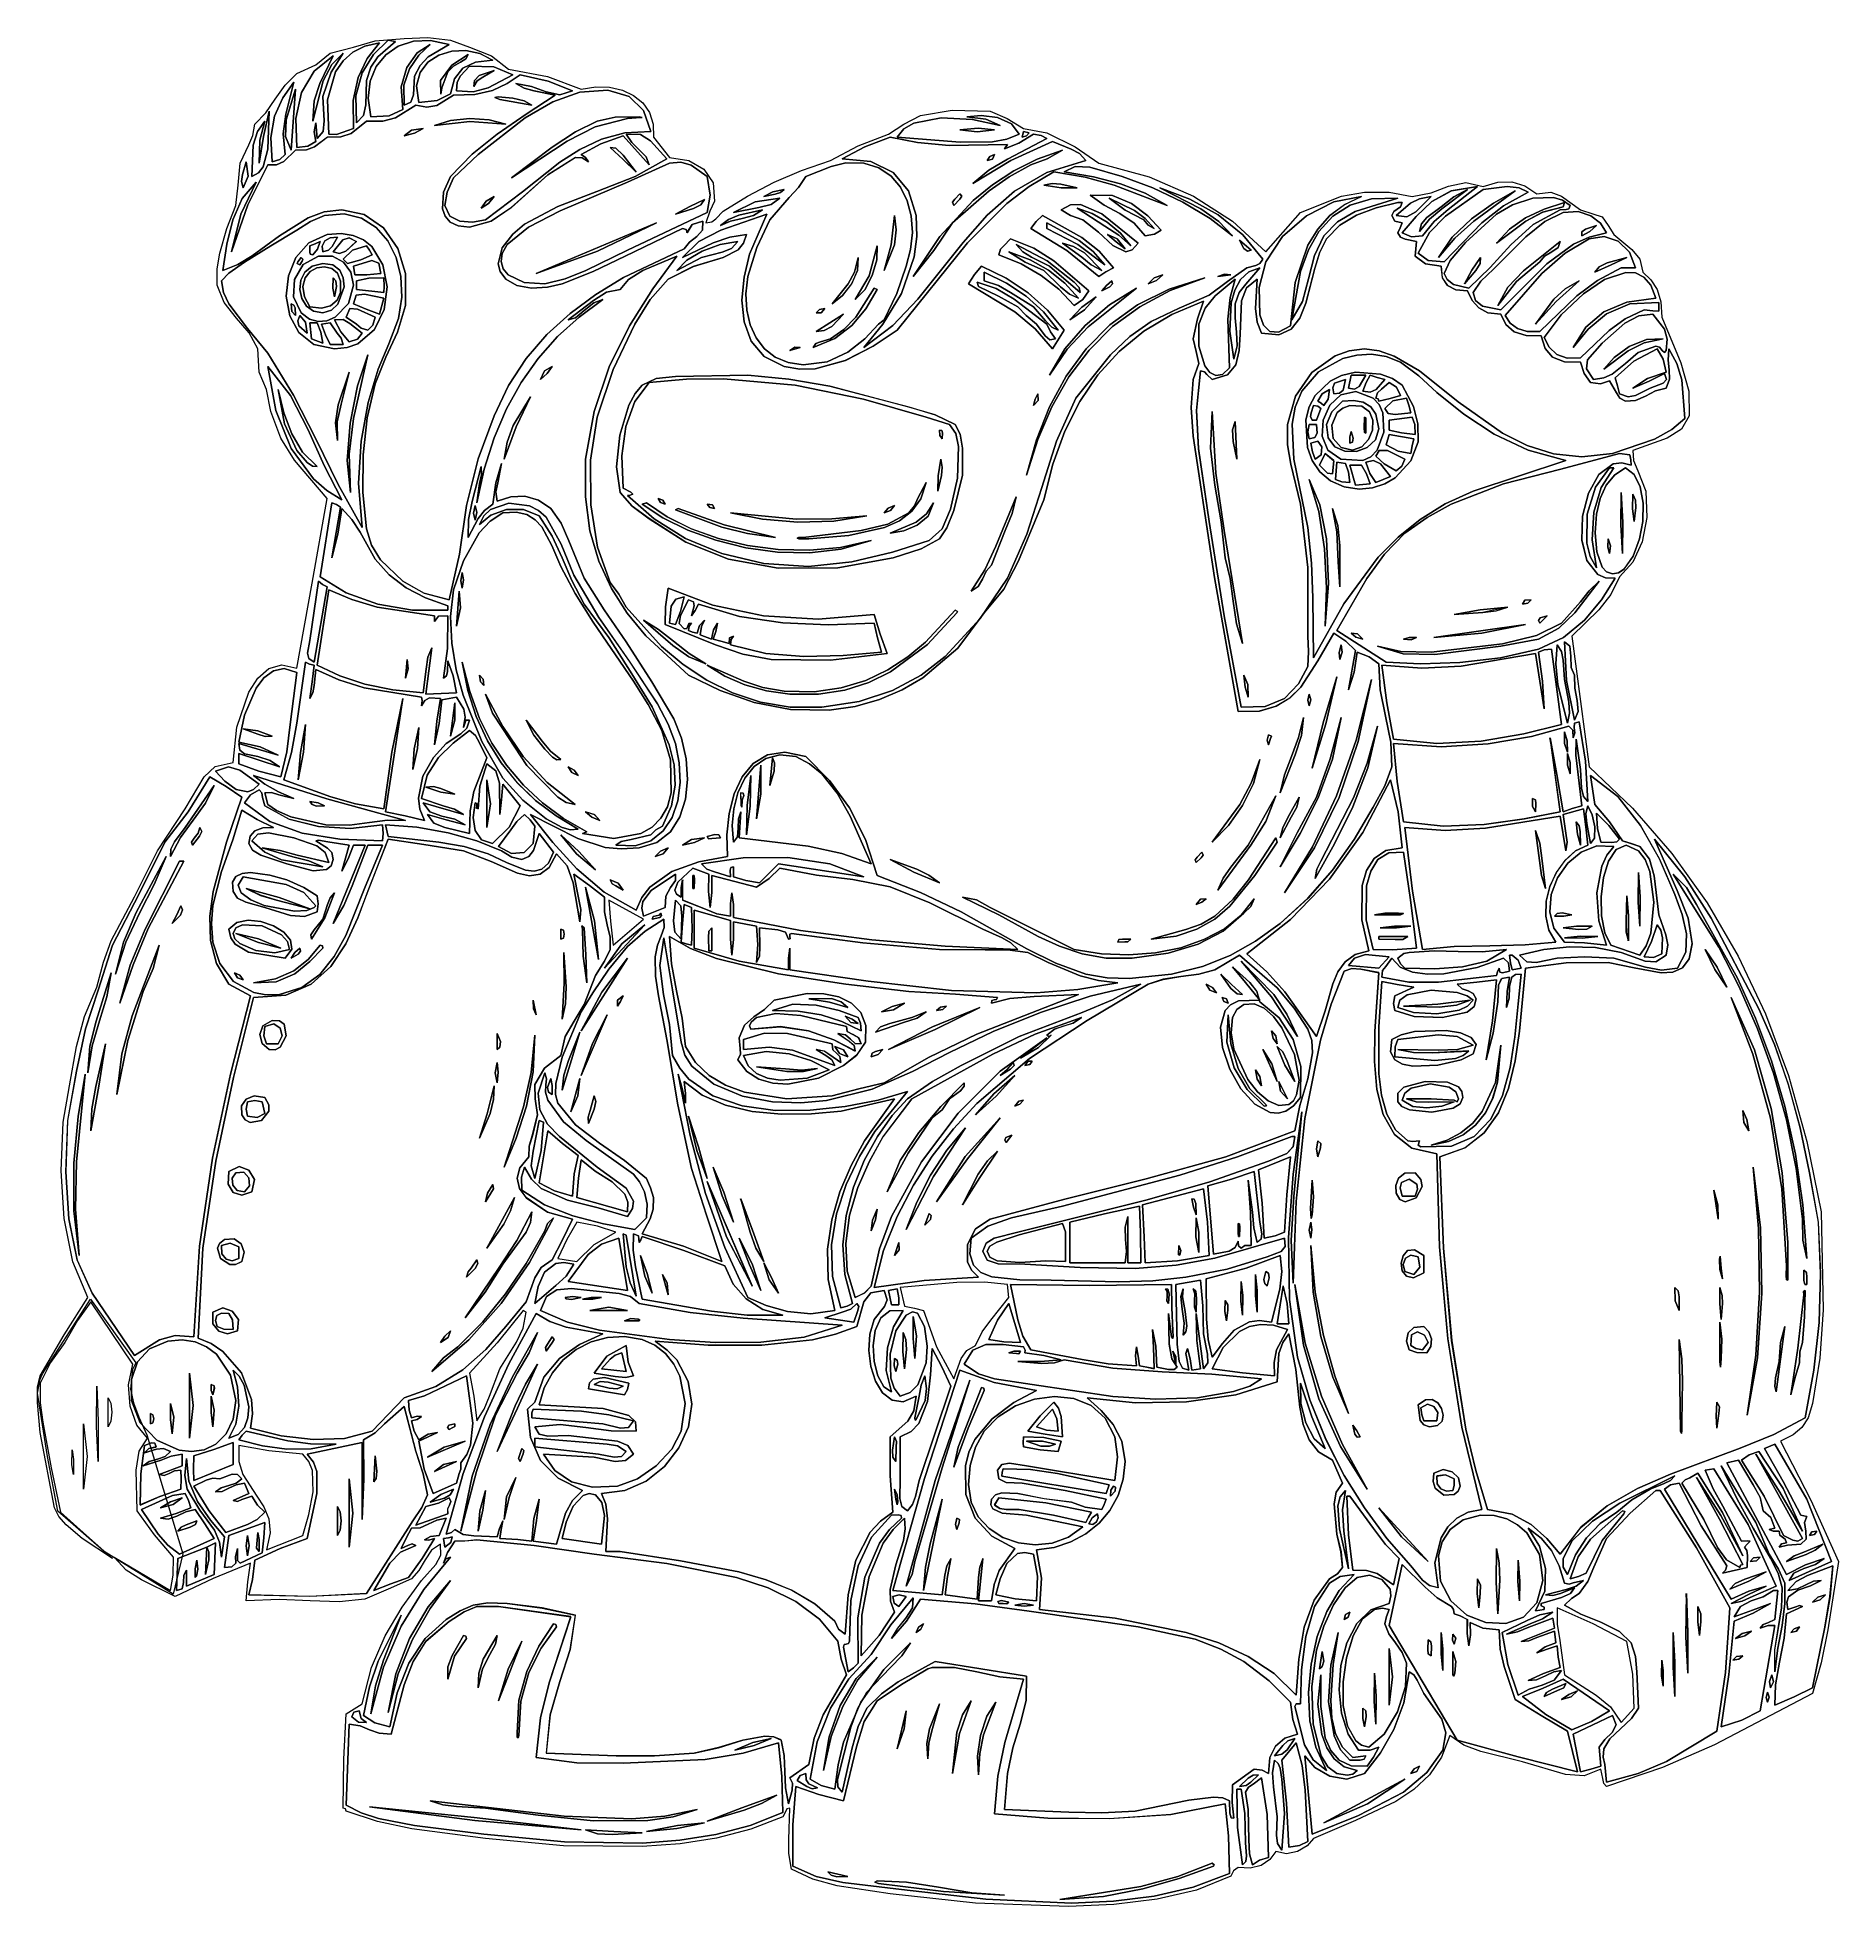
# Model space of a CAD drawing. Header units: inches. Extents: x -1726 to 2926, y -3254 to 1573.
import ezdxf

# ---------------------------------------------------------------- set-up
doc = ezdxf.new("R2010")
doc.units = ezdxf.units.IN
doc.header["$MEASUREMENT"] = 0
doc.layers.add('Layer 1', color=7, linetype='Continuous')

msp = doc.modelspace()

# ---------------------------------------------------------------- linework, layer by layer
at = {"layer": 'Layer 1', "color": 7, "lineweight": 9}
for points in [[(-93.1, 1263.3), (-43.4, 1255.6), (-4.4, 1233.4), (19.3, 1198.1), (23, 1150.9), (10.7, 1124.6), (0.6, 1094.8), (15.7, 1096.9), (26.4, 1104.6), (45.5, 1124.7), (108.2, 1163.5), (176.6, 1199.6), (247.2, 1229.8), (322.7, 1255.8), (393.9, 1293.3), (472.5, 1323.2), (511.9, 1349.5), (554.9, 1371.9), (636.5, 1385.2), (734.7, 1383.2), (779, 1364), (820.9, 1338.2), (880.8, 1327), (953.9, 1290.5), (1015.6, 1248.3), (1145.2, 1213.1), (1260.2, 1163.3), (1360.7, 1098.9), (1446.4, 1019.8), (1536.3, 1121), (1642.3, 1163.1), (1701.3, 1173.7), (1764.8, 1173.4), (1824.7, 1162.2), (1873.5, 1172.2), (1918.8, 1188.9), (1963, 1198.7), (2008.3, 1188.4), (2046.2, 1199.6), (2081.8, 1200.2), (2115.4, 1190.3), (2146.9, 1169.7), (2182.8, 1174.2), (2210.4, 1163.6), (2259.2, 1128.5), (2291.2, 1118.1), (2315.4, 1109.7), (2330.8, 1088.1), (2345.4, 1064.8), (2392.3, 1025.6), (2412.2, 1000.5), (2420.3, 967.4), (2441.3, 947.3), (2457.4, 922.1), (2467.1, 890.6), (2469, 851.3), (2518.7, 733.2), (2538.8, 660), (2540.2, 596.6), (2519.8, 561.8), (2483, 538.8), (2394.1, 506.7), (2396.6, 480.5), (2407.1, 454.5), (2427.8, 401.8), (2430.6, 333.8), (2418.6, 271.2), (2394.4, 218.6), (2360.4, 180.8), (2337.5, 134.4), (2307, 95.5), (2236.7, 27.2), (2281.7, -309.9), (2393.4, -416.8), (2495, -533.9), (2586.2, -661.3), (2666.9, -799.3), (2736.9, -947.9), (2796.1, -1107.4), (2844.1, -1278), (2881, -1459.8), (2886.3, -1712.8), (2877.5, -1837.5), (2858.5, -1954.2), (2847.1, -1991.1), (2831.1, -2016.7), (2808.2, -2035.4), (2776.1, -2051.6), (2854.3, -2203.8), (2925.9, -2362.5), (2898.3, -2539.1), (2881.1, -2623.9), (2858.5, -2703.4), (2605.3, -2836), (2470.9, -2894.5), (2326.6, -2943.1), (2319.4, -2935.3), (2317.4, -2922.3), (2311.6, -2898.2), (2268.6, -2915.9), (2220.5, -2912.8), (2109.3, -2879.4), (2001.8, -2852.7), (1957.8, -2836.5), (1922.1, -2812), (1900.7, -2867.9), (1869.1, -2913.5), (1829.1, -2950.8), (1782.7, -2981.7), (1678, -3031.5), (1570, -3077.9), (1553.3, -3096.8), (1528.8, -3111.2), (1500.5, -3117.4), (1472.6, -3111.6), (1456.9, -3132.2), (1434.3, -3147), (1406.5, -3154.4), (1375.2, -3152.9), (1362.9, -3161.1), (1356.4, -3175.3), (1267.8, -3210.9), (1165.9, -3234.7), (1054.4, -3248.4), (936.7, -3253.6), (697.3, -3244.5), (476.2, -3220.3), (339.4, -3199.5), (276.5, -3182.5), (221.5, -3156.6), (214.8, -3116.1), (215.1, -3080.6), (217.7, -2999.3), (209.5, -3001.3), (206.6, -3008.7), (199, -3021.8), (117, -3053.9), (28.2, -3076.7), (-65.9, -3091.3), (-164.1, -3098.7), (-366.8, -3096.2), (-568.9, -3077.9), (-759.1, -3052.5), (-847.4, -3033.7), (-928.4, -3006.8), (-930, -3000.8), (-935.9, -2999.3), (-934.7, -2873.1), (-928.4, -2755.8), (-887.2, -2729.6), (-862.8, -2636.5), (-827.4, -2554.1), (-783.6, -2479.9), (-733.7, -2411.2), (-696.5, -2369.8), (-684, -2345.8), (-685, -2317.6), (-707.8, -2332.8), (-724.7, -2358), (-740.5, -2385.4), (-759.9, -2407.5), (-819.8, -2433.7), (-879.8, -2459.9), (-946.5, -2466.6), (-1021, -2464.1), (-1101.7, -2460.5), (-1186.9, -2463.7), (-1182.5, -2415.1), (-1175.7, -2366.3), (-1271.5, -2406.2), (-1370.4, -2452.4), (-1457.1, -2409.9), (-1496.3, -2384.5), (-1527.8, -2351.3), (-1381.7, -2437.4), (-1375, -2397.3), (-1374.2, -2351.3), (-1423.6, -2293.9), (-1467.8, -2231.4), (-1470.5, -2126.5), (-1462.7, -2077.8), (-1441.6, -2044.2), (-1469.1, -2010.2), (-1486.5, -1961.6), (-1490.9, -1906.4), (-1479.1, -1853.1), (-1587.7, -1692.1), (-1622.3, -1740.3), (-1655.1, -1796.9), (-1691.7, -1848.1), (-1718.8, -1901.8), (-1718.5, -1952.9), (-1711.3, -2002.9), (-1690.5, -2120.2), (-1666.3, -2235.2), (-1598.7, -2294.9), (-1531.5, -2355), (-1610.2, -2302.6), (-1651.4, -2267.6), (-1670.2, -2246.4), (-1681.3, -2223.9), (-1718.8, -2029.2), (-1725.8, -1951.7), (-1725.3, -1912.3), (-1718.8, -1883.1), (-1657, -1776.6), (-1595.2, -1680.8), (-1634.4, -1588.9), (-1656.6, -1476.8), (-1664, -1353.4), (-1658.9, -1227.6), (-1643.1, -1133.8), (-1625.1, -1032.8), (-1603.8, -955.3), (-1572.7, -879.2), (-1554.8, -814.3), (-1535.2, -759.4), (-1475.2, -646.1), (-1415.4, -527.1), (-1344.2, -418.5), (-1295.5, -336.3), (-1266.6, -309.5), (-1220.6, -298.6), (-1210.5, -207.8), (-1179.9, -117.1), (-1156.8, -81.1), (-1128.5, -56.3), (-1094.8, -46.4), (-1055.8, -55.2), (-1016.2, 164), (-977.1, 383.1), (-1061.7, 481.5), (-1097.1, 538.9), (-1123.2, 607.8), (-1134.4, 664), (-1153.2, 709), (-1156.9, 768.9), (-1178.6, 810.3), (-1211.8, 848.8), (-1243.7, 888.6), (-1261.8, 933.7), (-1261.1, 975.6), (-1254.3, 1016.1), (-1236.2, 1080.2), (-1213.1, 1139.7), (-1207.3, 1192.1), (-1201.9, 1248.3), (-1179.3, 1296.1), (-1169.1, 1320.5), (-1164.4, 1349.5), (-1136.2, 1378.8), (-1111.6, 1414.2), (-1086.3, 1450), (-1055.8, 1480.6), (-1007.1, 1503), (-969.6, 1533), (-909.7, 1548), (-853.6, 1564.7), (-778.6, 1570.5), (-717.2, 1573.5), (-658.7, 1566.7), (-610, 1548), (-552.8, 1526.2), (-508.9, 1491.8), (-408.6, 1472.3), (-321.6, 1439.4), (-283.8, 1445.9), (-247.9, 1445.2), (-215, 1437.6), (-186.2, 1423.7), (-162.6, 1404.1), (-145.4, 1379.2), (-135.6, 1349.6), (-134.3, 1315.7), (-93.1, 1263.3), (-93.1, 1263.3)], [(-842.2, 1559.2), (-874.1, 1518.9), (-897.3, 1470.1), (-909.9, 1410.6), (-909.6, 1338.2), (-938.5, 1327.8), (-953.3, 1322.9), (-973.3, 1323.2), (-976.2, 1412.1), (-955.7, 1484.5), (-936.4, 1512.9), (-911.2, 1535.3), (-879.8, 1550.9), (-842.2, 1559.2), (-842.2, 1559.2)], [(-973.3, 1323.2), (-953.3, 1322.9), (-938.5, 1327.8), (-909.6, 1338.2), (-909.9, 1410.6), (-897.3, 1470.1), (-874.1, 1518.9), (-842.2, 1559.2), (-879.8, 1550.9), (-911.2, 1535.3), (-936.4, 1512.9), (-955.7, 1484.5), (-976.2, 1412.1), (-973.3, 1323.2), (-973.3, 1323.2)], [(-801, 1563), (-847, 1522.9), (-864.6, 1496.4), (-875.9, 1461.8), (-877.7, 1399.7), (-883.3, 1372), (-902.1, 1353.2), (-903.4, 1422.7), (-887.1, 1481.6), (-857.8, 1529.6), (-819.7, 1566.7), (-811, 1564.2), (-801, 1563), (-801, 1563)], [(-819.7, 1566.7), (-857.8, 1529.6), (-887.1, 1481.6), (-903.4, 1422.7), (-902.1, 1353.2), (-883.3, 1372), (-877.7, 1399.7), (-875.9, 1461.8), (-864.6, 1496.4), (-847, 1522.9), (-801, 1563), (-811, 1564.2), (-819.7, 1566.7), (-819.7, 1566.7)], [(-662.4, 1555.5), (-716.3, 1523.2), (-736.9, 1500.8), (-752.3, 1473.1), (-754.9, 1425.1), (-761.2, 1406.1), (-778.5, 1398.2), (-779.5, 1449.9), (-765.2, 1492.7), (-740.8, 1527.6), (-711.1, 1555.5), (-744.6, 1533.9), (-771.5, 1496), (-786, 1445.8), (-782.3, 1386.9), (-817.1, 1371.2), (-864.7, 1368.2), (-871.6, 1416.6), (-866.6, 1460.3), (-851, 1498.1), (-826.3, 1528.7), (-793.7, 1551), (-754.6, 1563.7), (-710.4, 1565.6), (-662.4, 1555.5), (-662.4, 1555.5)], [(-864.7, 1368.2), (-817.1, 1371.2), (-782.3, 1386.9), (-786, 1445.8), (-771.5, 1496), (-744.6, 1533.9), (-711.1, 1555.5), (-740.8, 1527.6), (-765.2, 1492.7), (-779.5, 1449.9), (-778.5, 1398.2), (-761.2, 1406.1), (-754.9, 1425.1), (-752.3, 1473.1), (-736.9, 1500.8), (-716.3, 1523.2), (-662.4, 1555.5), (-710.4, 1565.6), (-754.6, 1563.7), (-793.7, 1551), (-826.3, 1528.7), (-851, 1498.1), (-866.6, 1460.3), (-871.6, 1416.6), (-864.7, 1368.2), (-864.7, 1368.2)], [(-935.9, 1533), (-966.8, 1484), (-988.3, 1420.6), (-985.5, 1357.6), (-987.8, 1330.6), (-1003.3, 1312), (-1007, 1353.2), (-1011.1, 1329.5), (-1007, 1304.5), (-1027.3, 1292.9), (-1055.7, 1289.5), (-1058.5, 1363.9), (-1043.6, 1430.9), (-1011.4, 1486.2), (-962.1, 1525.5), (-996.7, 1454.3), (-1010.8, 1409.5), (-1014.5, 1356.9), (-987.6, 1461.7), (-965.2, 1503.5), (-935.9, 1533), (-935.9, 1533)], [(-1014.5, 1356.9), (-1010.8, 1409.5), (-996.7, 1454.3), (-962.1, 1525.5), (-1011.4, 1486.2), (-1043.6, 1430.9), (-1058.5, 1363.9), (-1055.7, 1289.5), (-1027.3, 1292.9), (-1007, 1304.5), (-1011.1, 1329.5), (-1007, 1353.2), (-1003.3, 1312), (-987.8, 1330.6), (-985.5, 1357.6), (-988.3, 1420.6), (-966.8, 1484), (-935.9, 1533), (-965.2, 1503.5), (-987.6, 1461.7), (-1014.5, 1356.9), (-1014.5, 1356.9)], [(-550, 1514.3), (-594, 1509.5), (-626.8, 1493.6), (-648.3, 1466.5), (-658.7, 1428.1), (-693.5, 1410.5), (-741.1, 1405.6), (-746.3, 1448), (-737.4, 1482.6), (-717.4, 1509.4), (-689.1, 1528), (-655.4, 1538.1), (-619.1, 1539.3), (-583, 1531.5), (-550, 1514.3), (-550, 1514.3)], [(-741.1, 1405.7), (-693.5, 1410.5), (-658.7, 1428.1), (-648.3, 1466.5), (-626.8, 1493.6), (-594, 1509.5), (-550.1, 1514.3), (-583, 1531.5), (-619.1, 1539.3), (-655.4, 1538.1), (-689.1, 1528), (-717.4, 1509.4), (-737.4, 1482.7), (-746.3, 1448), (-741.1, 1405.7), (-741.1, 1405.7)], [(-613.7, 1529.3), (-619.2, 1518.3), (-633.4, 1509.5), (-650.9, 1499.3), (-666.2, 1484.3), (-681.2, 1443.1), (-684.2, 1426.8), (-684.9, 1461.8), (-655.7, 1501.9), (-613.7, 1529.3), (-613.7, 1529.3)], [(-684.9, 1461.8), (-684.2, 1426.8), (-681.2, 1443.1), (-666.2, 1484.3), (-650.9, 1499.3), (-633.4, 1509.5), (-619.2, 1518.3), (-613.7, 1529.2), (-655.7, 1501.9), (-684.9, 1461.8), (-684.9, 1461.8)], [(-497.6, 1476.8), (-561.9, 1442.8), (-600.3, 1433.2), (-643.7, 1435.6), (-641.8, 1458), (-633.3, 1473.9), (-610, 1499.3), (-547.1, 1497.4), (-497.6, 1476.8), (-497.6, 1476.8)], [(-610, 1499.3), (-633.3, 1473.9), (-641.8, 1458), (-643.7, 1435.6), (-600.3, 1433.2), (-561.9, 1442.8), (-497.6, 1476.8), (-547.1, 1497.4), (-610, 1499.3), (-610, 1499.3)], [(-1224.3, 1019.8), (-1181.9, 1141), (-1130.6, 1244.6), (-1108.5, 1244.1), (-1089.2, 1252.9), (-1059.5, 1282), (-1031.1, 1282.7), (-1010, 1290.7), (-977.1, 1315.7), (-942.1, 1316.4), (-915.8, 1325.7), (-875.9, 1356.9), (-833.8, 1356.9), (-800.8, 1366.1), (-748.6, 1398.1), (-720.2, 1392.9), (-693.9, 1397.6), (-651.2, 1424.4), (-596.2, 1425.6), (-550.8, 1436.3), (-512.5, 1454.2), (-478.9, 1476.8), (-406.9, 1460.7), (-344, 1435.6), (-376.8, 1425.4), (-411.9, 1433.3), (-449.7, 1447), (-490.1, 1454.3), (-469, 1442.6), (-443.3, 1435.6), (-389, 1424.4), (-463.1, 1375), (-538.8, 1323.2), (-602.7, 1271.7), (-658.7, 1214.6), (-677.3, 1173.9), (-679.8, 1130.5), (-672.9, 1111.5), (-659.5, 1096.4), (-638.8, 1086.5), (-610, 1083.5), (-553.5, 1099), (-501.9, 1134.5), (-407.7, 1218.3), (-336.6, 1263.3), (-319.2, 1262.1), (-302.9, 1252.1), (-309.9, 1263.7), (-321.6, 1270.8), (-270.6, 1298.5), (-212.9, 1319.5), (-145.5, 1244.6), (-153.8, 1264.9), (-171.3, 1283.4), (-190.9, 1302.1), (-205.5, 1323.2), (-168.5, 1322.9), (-142.7, 1306), (-100.6, 1259.6), (-182.3, 1214.2), (-281.2, 1175.4), (-381.6, 1136.5), (-467.7, 1091), (-498.1, 1065.4), (-525.5, 1029.7), (-536.1, 989.1), (-530.9, 968.6), (-516.4, 948.7), (-487.4, 932.4), (-449.5, 926.3), (-408.5, 928.6), (-370.3, 937.4), (-290.2, 969.1), (-207.9, 1008.3), (-59.4, 1079.8), (-50.5, 1077.5), (-48.2, 1068.5), (-34.6, 1090.6), (-7, 1098.5), (-8.3, 1075.4), (-22.9, 1059.1), (-41.7, 1044.6), (-55.6, 1027.3), (-212.2, 953), (-283.9, 909.5), (-350.2, 860.8), (-410.3, 805.9), (-463.6, 744.1), (-509.2, 674.6), (-546.3, 596.6), (-587.4, 484.8), (-617.5, 364.3), (-635.4, 238.9), (-662.4, 120.9), (-727.4, 138.3), (-782.3, 169.6), (-840.1, 224.7), (-862.9, 262), (-876, 304.4), (-884.9, 398.5), (-884.5, 495.9), (-874.2, 591.2), (-853.5, 679), (-825.5, 747.9), (-795.9, 812), (-775.5, 880.8), (-774.8, 963.6), (-794.7, 1028.7), (-831.9, 1081.3), (-881.8, 1116.2), (-939.6, 1128.5), (-985.1, 1122.6), (-1026.4, 1107.8), (-1100.7, 1061.3), (-1171.3, 1009), (-1207.9, 987), (-1246.8, 971.1), (-1236.5, 1039.5), (-1221, 1102.6), (-1196.8, 1157.2), (-1160.6, 1199.6), (-1200.1, 1117.3), (-1224.3, 1019.8), (-1224.3, 1019.8)], [(-1160.6, 1199.6), (-1196.8, 1157.2), (-1220.9, 1102.6), (-1236.4, 1039.5), (-1246.7, 971.1), (-1207.9, 987), (-1171.3, 1009), (-1100.7, 1061.3), (-1026.4, 1107.8), (-985.1, 1122.6), (-939.6, 1128.5), (-881.8, 1116.2), (-831.9, 1081.3), (-794.6, 1028.7), (-774.8, 963.6), (-775.5, 880.8), (-795.9, 812), (-825.5, 747.9), (-853.5, 679), (-874.2, 591.2), (-884.5, 495.9), (-884.9, 398.5), (-875.9, 304.4), (-862.9, 262), (-840, 224.7), (-782.3, 169.6), (-727.3, 138.3), (-662.4, 120.9), (-635.3, 238.9), (-617.5, 364.3), (-587.3, 484.8), (-546.3, 596.6), (-509.2, 674.6), (-463.6, 744.1), (-410.3, 805.9), (-350.1, 860.8), (-283.8, 909.5), (-212.1, 953), (-55.6, 1027.3), (-41.7, 1044.6), (-22.9, 1059.1), (-8.3, 1075.4), (-6.9, 1098.5), (-34.6, 1090.6), (-48.1, 1068.5), (-50.4, 1077.5), (-59.4, 1079.8), (-207.8, 1008.3), (-290.2, 969.1), (-370.3, 937.4), (-408.5, 928.6), (-449.5, 926.3), (-487.4, 932.4), (-516.3, 948.7), (-530.9, 968.6), (-536.1, 989.1), (-525.4, 1029.7), (-498.1, 1065.4), (-467.6, 1091), (-381.5, 1136.5), (-281.2, 1175.4), (-182.3, 1214.2), (-100.6, 1259.6), (-142.7, 1306), (-168.5, 1322.9), (-205.4, 1323.2), (-190.9, 1302.1), (-171.3, 1283.4), (-153.8, 1265), (-145.5, 1244.6), (-212.9, 1319.5), (-270.6, 1298.5), (-321.5, 1270.8), (-309.9, 1263.7), (-302.8, 1252.1), (-319.2, 1262.1), (-336.5, 1263.3), (-407.7, 1218.3), (-501.8, 1134.6), (-553.5, 1099), (-610, 1083.5), (-638.8, 1086.5), (-659.5, 1096.4), (-672.9, 1111.5), (-679.8, 1130.5), (-677.3, 1173.9), (-658.7, 1214.6), (-602.7, 1271.7), (-538.8, 1323.2), (-463.1, 1375), (-389, 1424.4), (-443.2, 1435.6), (-469, 1442.6), (-490.1, 1454.3), (-449.6, 1447), (-411.9, 1433.3), (-376.8, 1425.4), (-344, 1435.6), (-406.9, 1460.7), (-478.9, 1476.8), (-512.5, 1454.2), (-550.7, 1436.3), (-596.2, 1425.6), (-651.2, 1424.4), (-693.9, 1397.6), (-720.1, 1392.9), (-748.6, 1398.1), (-800.7, 1366.1), (-833.7, 1356.9), (-875.9, 1356.9), (-915.8, 1325.7), (-942.1, 1316.4), (-977, 1315.7), (-1010, 1290.7), (-1031.1, 1282.7), (-1059.4, 1282), (-1089.1, 1252.9), (-1108.4, 1244.1), (-1130.6, 1244.6), (-1181.9, 1141), (-1224.2, 1019.8), (-1200.1, 1117.3), (-1160.6, 1199.6), (-1160.6, 1199.6)], [(-1063.2, 1458.1), (-1084.6, 1374.8), (-1090.7, 1324), (-1085.7, 1270.8), (-1099.5, 1258.4), (-1119.4, 1252.1), (-1123, 1314.7), (-1113.1, 1369.9), (-1092.3, 1417.7), (-1063.2, 1458.1), (-1063.2, 1458.1)], [(-1119.4, 1252.1), (-1099.5, 1258.4), (-1085.7, 1270.8), (-1090.7, 1324), (-1084.6, 1374.8), (-1063.2, 1458.1), (-1092.3, 1417.7), (-1113.1, 1369.9), (-1123, 1314.7), (-1119.4, 1252.1), (-1119.4, 1252.1)], [(-598.7, 1446.8), (-590, 1461.5), (-575.7, 1470.6), (-546.3, 1488.1), (-584.7, 1474.9), (-596.6, 1462.2), (-598.7, 1446.8), (-598.7, 1446.8)], [(-546.3, 1488.1), (-575.7, 1470.6), (-590, 1461.5), (-598.7, 1446.8), (-596.6, 1462.2), (-584.7, 1474.9), (-546.3, 1488.1), (-546.3, 1488.1)], [(-1059.5, 1439.4), (-1070.7, 1282), (-1085, 1317.5), (-1083.1, 1361), (-1059.5, 1439.4), (-1059.5, 1439.4)], [(-1070.7, 1282), (-1059.5, 1439.4), (-1083.1, 1361), (-1085, 1317.5), (-1070.7, 1282), (-1070.7, 1282)], [(-141.8, 1330.7), (-208.7, 1326.8), (-269.3, 1310.4), (-324.8, 1284.3), (-376.5, 1251.1), (-473, 1174.4), (-568.8, 1102.3), (-602.4, 1096.6), (-635.1, 1098.9), (-660.8, 1112.2), (-673.7, 1139.7), (-667.3, 1173.4), (-651.2, 1210.9), (-587.5, 1270.8), (-465.8, 1365.5), (-394.9, 1406.7), (-325.3, 1431.9), (-252.7, 1437.4), (-197.6, 1420.9), (-160.6, 1384.7), (-141.8, 1330.7), (-141.8, 1330.7)], [(-325.3, 1431.9), (-394.9, 1406.7), (-465.8, 1365.5), (-587.5, 1270.8), (-651.2, 1210.9), (-667.3, 1173.4), (-673.7, 1139.7), (-660.8, 1112.1), (-635.1, 1098.8), (-602.4, 1096.6), (-568.8, 1102.2), (-473, 1174.4), (-376.5, 1251.1), (-324.8, 1284.3), (-269.3, 1310.4), (-208.7, 1326.8), (-141.8, 1330.7), (-160.6, 1384.7), (-197.6, 1420.9), (-252.7, 1437.4), (-325.3, 1431.9), (-325.3, 1431.9)], [(-497.6, 1416.9), (-535.8, 1419.8), (-544.2, 1418.2), (-531.3, 1413.1), (-448.9, 1398.1), (-468.4, 1409.4), (-497.6, 1416.9), (-497.6, 1416.9)], [(-448.9, 1398.2), (-531.3, 1413.1), (-544.2, 1418.2), (-535.8, 1419.8), (-497.6, 1416.9), (-468.4, 1409.4), (-448.9, 1398.2), (-448.9, 1398.2)], [(-1126.9, 1383.2), (-1130.7, 1284.9), (-1142.4, 1239.6), (-1154.4, 1223.7), (-1171.8, 1214.6), (-1168.5, 1295.5), (-1157.5, 1330.2), (-1138.1, 1356.9), (-1151.2, 1308.2), (-1153.1, 1248.3), (-1141.6, 1317.3), (-1126.9, 1383.2), (-1126.9, 1383.2)], [(-1153.1, 1248.3), (-1151.2, 1308.2), (-1138.1, 1356.9), (-1157.5, 1330.2), (-1168.5, 1295.5), (-1171.8, 1214.6), (-1154.4, 1223.7), (-1142.4, 1239.6), (-1130.7, 1284.9), (-1126.9, 1383.2), (-1141.6, 1317.3), (-1153.1, 1248.3), (-1153.1, 1248.3)], [(-699.9, 1345.7), (-609.2, 1356.3), (-516.3, 1349.5), (-559, 1360.7), (-609.4, 1364), (-659.2, 1359.1), (-699.9, 1345.7), (-699.9, 1345.7)], [(-516.3, 1349.5), (-609.2, 1356.3), (-699.9, 1345.7), (-659.2, 1359.1), (-609.4, 1364), (-559, 1360.7), (-516.3, 1349.5), (-516.3, 1349.5)], [(-501.4, 1210.9), (-396.6, 1290.3), (-336.3, 1329.5), (-280.4, 1356.9), (-233.4, 1367.8), (-171.7, 1368.2), (-163.7, 1366.9), (-168.4, 1366.6), (-201.7, 1364.4), (-285.2, 1342.9), (-357.3, 1305.9), (-501.4, 1210.9), (-501.4, 1210.9)], [(-201.7, 1364.4), (-168.4, 1366.6), (-163.7, 1366.9), (-171.7, 1368.2), (-233.4, 1367.8), (-280.4, 1356.9), (-336.3, 1329.5), (-396.6, 1290.3), (-501.3, 1210.9), (-357.3, 1305.9), (-285.2, 1342.9), (-201.7, 1364.4), (-201.7, 1364.4)], [(809.6, 1323.2), (777.4, 1310.4), (740.4, 1303.6), (657.5, 1302.6), (495, 1315.7), (511.6, 1337.3), (537.6, 1352.3), (608.6, 1365.7), (689.3, 1361.6), (761, 1345.7), (723.3, 1362.4), (674.8, 1368.2), (711.6, 1371.9), (753.4, 1366.3), (789.7, 1350.4), (809.6, 1323.2), (809.6, 1323.2)], [(674.8, 1368.2), (723.3, 1362.4), (760.9, 1345.7), (689.3, 1361.6), (608.5, 1365.7), (537.5, 1352.3), (511.5, 1337.3), (495, 1315.7), (657.5, 1302.6), (740.4, 1303.6), (777.4, 1310.4), (809.6, 1323.2), (789.7, 1350.4), (753.4, 1366.3), (711.6, 1371.9), (674.8, 1368.2), (674.8, 1368.2)], [(-778.5, 1319.5), (-751.9, 1326.5), (-729.8, 1338.2), (-759.5, 1334.1), (-778.5, 1319.5), (-778.5, 1319.5)], [(-729.8, 1338.2), (-751.9, 1326.5), (-778.5, 1319.5), (-759.5, 1334.1), (-729.8, 1338.2), (-729.8, 1338.2)], [(543.7, 1113.5), (545.7, 1059.2), (538.9, 1007.2), (505.7, 912.2), (457.8, 832.6), (408.8, 772.6), (483.7, 829.8), (548.3, 897.3), (665.4, 1044.2), (727.3, 1114.4), (797.5, 1176.1), (880.9, 1224.8), (981.9, 1255.8), (965.7, 1273.3), (943.9, 1285.2), (895.8, 1304.5), (787.8, 1255.2), (689.8, 1195.9), (731.5, 1230.9), (779.9, 1259.3), (880.8, 1312), (866.3, 1319.9), (847.1, 1323.2), (809.2, 1300.3), (772.2, 1285.8), (779.7, 1297), (628.9, 1294.4), (547.4, 1301.7), (476.3, 1315.7), (410.9, 1291.2), (352.7, 1259.6), (426.4, 1252.6), (484.2, 1224.4), (523.9, 1177.2), (543.7, 1113.5), (543.7, 1113.5)], [(352.7, 1259.6), (410.9, 1291.2), (476.3, 1315.7), (547.4, 1301.7), (628.9, 1294.4), (779.7, 1297), (772.2, 1285.8), (809.2, 1300.3), (847.1, 1323.2), (866.3, 1319.9), (880.8, 1312), (779.9, 1259.3), (731.5, 1230.9), (689.8, 1195.9), (787.8, 1255.2), (895.8, 1304.5), (943.9, 1285.2), (965.7, 1273.3), (981.9, 1255.8), (880.9, 1224.8), (797.5, 1176.1), (727.3, 1114.4), (665.4, 1044.2), (548.3, 897.2), (483.7, 829.8), (408.8, 772.6), (457.8, 832.5), (505.7, 912.2), (538.9, 1007.2), (545.7, 1059.2), (543.7, 1113.5), (523.9, 1177.2), (484.2, 1224.4), (426.4, 1252.6), (352.7, 1259.6), (352.7, 1259.6)], [(746, 1334.5), (703.6, 1338.7), (656.1, 1334.5), (701.1, 1329.8), (746, 1334.5), (746, 1334.5)], [(656.1, 1334.5), (703.6, 1338.7), (746, 1334.5), (701.1, 1329.8), (656.1, 1334.5), (656.1, 1334.5)], [(820.9, 1330.7), (835.8, 1327), (828.8, 1319.1), (817.1, 1315.7), (820.9, 1330.7), (820.9, 1330.7)], [(817.1, 1315.7), (828.8, 1319.1), (835.9, 1327), (820.9, 1330.7), (817.1, 1315.7), (817.1, 1315.7)], [(-179.2, 1225.9), (-213.2, 1269.6), (-232, 1287), (-246.7, 1289.5), (-212.7, 1257.9), (-179.2, 1225.9), (-179.2, 1225.9)], [(-246.7, 1289.5), (-232, 1287), (-213.2, 1269.6), (-179.2, 1225.8), (-212.7, 1257.9), (-246.7, 1289.5), (-246.7, 1289.5)], [(536.2, 956.2), (589, 1023.2), (637.3, 1094.7), (732.3, 1177.1), (783.9, 1213.4), (839.6, 1244.6), (882.2, 1259.5), (922, 1282), (856.5, 1258.7), (796.3, 1228.8), (741.2, 1193.1), (691, 1152.5), (604.8, 1059.5), (536.2, 956.2), (536.2, 956.2)], [(922, 1282), (882.2, 1259.5), (839.6, 1244.6), (783.9, 1213.4), (732.3, 1177.1), (637.3, 1094.8), (589, 1023.2), (536.2, 956.2), (604.8, 1059.5), (691, 1152.5), (741.2, 1193.1), (796.3, 1228.8), (856.5, 1258.7), (922, 1282), (922, 1282)], [(746, 1270.8), (740.9, 1259), (727.2, 1255.8), (733.8, 1266.2), (746, 1270.8), (746, 1270.8)], [(727.2, 1255.8), (740.9, 1259), (746, 1270.8), (733.8, 1266.2), (727.2, 1255.8), (727.2, 1255.8)], [(-1186.8, 1252.1), (-1181.5, 1214.8), (-1194.3, 1184.6), (-1198.4, 1201.5), (-1196.4, 1219.5), (-1186.8, 1252.1), (-1186.8, 1252.1)], [(-1194.3, 1184.6), (-1181.5, 1214.8), (-1186.8, 1252.1), (-1196.4, 1219.5), (-1198.4, 1201.5), (-1194.3, 1184.6), (-1194.3, 1184.6)], [(4.3, 1121), (-201.7, 1023.6), (-309.5, 971.4), (-363, 950.1), (-415.2, 937.4), (-468.7, 940.1), (-509.9, 960.4), (-522.6, 975.9), (-528.1, 994.5), (-525.3, 1015.5), (-512.6, 1038.6), (-457.8, 1083.7), (-375.8, 1125.6), (-201.7, 1199.6), (-93.1, 1248.3), (-64.3, 1251.1), (-37.1, 1243.1), (4.3, 1214.6), (12.1, 1166.4), (4.3, 1121), (4.3, 1121)], [(4.3, 1214.6), (-37.1, 1243.1), (-64.3, 1251.1), (-93.1, 1248.3), (-201.7, 1199.6), (-375.8, 1125.6), (-457.8, 1083.7), (-512.6, 1038.6), (-525.3, 1015.5), (-528.1, 994.5), (-522.6, 975.9), (-509.9, 960.4), (-468.7, 940.1), (-415.2, 937.4), (-363, 950), (-309.5, 971.4), (-201.7, 1023.6), (4.3, 1121), (12.1, 1166.4), (4.3, 1214.6), (4.3, 1214.6)], [(1075.6, 1214.6), (991.9, 1238.6), (954.1, 1239.9), (925.8, 1225.9), (1001.6, 1213.7), (1071.4, 1195.4), (1134.8, 1170.9), (1191.7, 1139.7), (1054.9, 1192.1), (980.5, 1212.2), (899.5, 1225.9), (835.3, 1188.5), (777.5, 1144.7), (676.2, 1042.8), (495, 817.6), (432.7, 776.1), (360.7, 739.1), (282.9, 717.9), (242.9, 716.8), (202.8, 723.9), (151.5, 749.7), (117.7, 789), (99.2, 838.6), (93.7, 894.8), (99.1, 954.2), (113, 1013.4), (157.9, 1117.2), (39.4, 1075.6), (-17.6, 1046.6), (-59.4, 1004.9), (19.3, 1043.3), (62.2, 1057.8), (105.4, 1064.8), (97.5, 1042.4), (84, 1025.3), (45.5, 1004.9), (-31.8, 981.7), (-96.8, 948.7), (-143.3, 897), (-183, 832.5), (-239.1, 715.7), (-280.4, 592.8), (-297.4, 481.9), (-296.4, 366.2), (-279, 257), (-246.7, 165.8), (-224, 136.1), (-205.5, 102.1), (-113.7, 0.2), (-58.4, -45.8), (2.8, -86.1), (69.6, -119), (141.6, -142.8), (218.6, -155.9), (300.2, -156.3), (396.8, -141.2), (482.3, -112.8), (556.4, -73.4), (618.6, -25.2), (708.6, 73), (779.6, 177), (829.9, 290.7), (868.4, 411), (906.5, 530.5), (955.7, 641.5), (1045.6, 753.9), (1095.9, 800.9), (1150.5, 840), (1223.1, 874.3), (1300.3, 907.4), (1347.9, 943.3), (1397.7, 978.6), (1421, 984.8), (1431.2, 989.8), (1438.9, 1001.1), (1387.6, 1063.2), (1323.6, 1115.3), (1250.8, 1156.1), (1173, 1184.6), (1279.2, 1130.7), (1325.7, 1098.3), (1360.2, 1061), (1303, 1106), (1232.4, 1148.1), (1154.5, 1185.1), (1075.6, 1214.6), (1075.6, 1214.6)], [(1360.3, 1061), (1325.7, 1098.3), (1279.2, 1130.7), (1173, 1184.6), (1250.8, 1156.1), (1323.6, 1115.3), (1387.6, 1063.2), (1438.9, 1001.1), (1431.2, 989.8), (1421, 984.8), (1397.7, 978.6), (1347.9, 943.3), (1300.3, 907.4), (1223.1, 874.3), (1150.5, 840), (1095.9, 800.9), (1045.6, 753.9), (955.7, 641.5), (906.5, 530.5), (868.4, 411), (829.9, 290.7), (779.7, 177), (708.6, 73), (618.6, -25.2), (556.4, -73.4), (482.4, -112.8), (396.8, -141.2), (300.2, -156.3), (218.6, -155.9), (141.6, -142.8), (69.6, -119), (2.8, -86.1), (-58.4, -45.8), (-113.7, 0.2), (-205.4, 102.1), (-224, 136.1), (-246.7, 165.8), (-278.9, 257), (-296.4, 366.2), (-297.4, 481.9), (-280.4, 592.8), (-239.1, 715.6), (-183, 832.5), (-143.3, 897), (-96.8, 948.7), (-31.7, 981.7), (45.5, 1004.9), (84, 1025.3), (97.5, 1042.4), (105.4, 1064.8), (62.2, 1057.8), (19.3, 1043.3), (-59.4, 1004.9), (-17.6, 1046.6), (39.4, 1075.6), (157.9, 1117.2), (113, 1013.4), (99.1, 954.2), (93.7, 894.8), (99.2, 838.6), (117.7, 789), (151.5, 749.7), (202.8, 723.9), (242.9, 716.8), (282.9, 717.9), (360.8, 739.1), (432.7, 776.1), (495, 817.6), (676.2, 1042.8), (777.5, 1144.7), (835.3, 1188.5), (899.5, 1225.9), (980.5, 1212.2), (1054.9, 1192.1), (1191.7, 1139.7), (1134.8, 1170.9), (1071.4, 1195.4), (1001.6, 1213.7), (925.8, 1225.9), (954.1, 1239.9), (991.9, 1238.6), (1075.6, 1214.6), (1154.5, 1185.1), (1232.4, 1148.1), (1303, 1106), (1360.3, 1061), (1360.3, 1061)], [(165.4, 1102.2), (132.2, 1031.3), (109.2, 956.2), (104.2, 911.3), (106.3, 869.3), (115.2, 830.9), (130.6, 797.3), (152.3, 769.2), (179.8, 747.6), (213, 733.5), (251.5, 727.7), (314.2, 736), (367.3, 760.7), (411.1, 795.1), (446.3, 832.5), (461.3, 843.8), (494.1, 912.1), (517.5, 982.4), (529.4, 1026.1), (533.9, 1069.9), (531, 1112.4), (520.8, 1151.8), (503.4, 1186.7), (478.8, 1215.4), (447.3, 1236.5), (408.9, 1248.3), (362, 1249.4), (324.4, 1239.9), (259, 1214.6), (240.2, 1186.1), (215.4, 1160.2), (165.4, 1102.2), (165.4, 1102.2)], [(259, 1214.6), (324.4, 1239.9), (362, 1249.4), (408.8, 1248.3), (447.3, 1236.5), (478.8, 1215.4), (503.4, 1186.7), (520.8, 1151.8), (531, 1112.4), (533.9, 1069.9), (529.4, 1026.1), (517.5, 982.4), (494.1, 912.1), (461.3, 843.8), (446.3, 832.5), (411.1, 795.1), (367.3, 760.7), (314.2, 736), (251.5, 727.7), (213, 733.5), (179.8, 747.6), (152.3, 769.2), (130.6, 797.3), (115.2, 830.9), (106.3, 869.3), (104.2, 911.3), (109.2, 956.2), (132.1, 1031.3), (165.4, 1102.2), (215.4, 1160.2), (240.2, 1186.1), (259, 1214.6), (259, 1214.6)], [(-580, 1132.2), (-560.5, 1144.5), (-546.3, 1162.2), (-566.4, 1150.4), (-580, 1132.2), (-580, 1132.2)], [(-546.3, 1162.2), (-560.5, 1144.5), (-580, 1132.2), (-566.4, 1150.4), (-546.3, 1162.2), (-546.3, 1162.2)], [(202.8, 1180.9), (193.5, 1172.5), (179.6, 1168.5), (150.4, 1162.2), (173.7, 1174.5), (202.8, 1180.9), (202.8, 1180.9)], [(150.4, 1162.2), (179.6, 1168.5), (193.5, 1172.5), (202.8, 1180.9), (173.7, 1174.5), (150.4, 1162.2), (150.4, 1162.2)], [(656.1, 1169.7), (661.6, 1163.1), (656.1, 1155.9), (641.1, 1139.7), (637.9, 1148.2), (643.2, 1155.4), (656.1, 1169.7), (656.1, 1169.7)], [(641.1, 1139.7), (656.1, 1155.9), (661.6, 1163.1), (656.1, 1169.7), (643.2, 1155.4), (637.9, 1148.2), (641.1, 1139.7), (641.1, 1139.7)], [(873.3, 1192.1), (895.2, 1196.5), (917.6, 1194.3), (959.5, 1184.6), (917.9, 1185.3), (873.3, 1192.1), (873.3, 1192.1)], [(959.5, 1184.6), (917.6, 1194.3), (895.2, 1196.5), (873.3, 1192.1), (917.9, 1185.3), (959.5, 1184.6), (959.5, 1184.6)], [(1176.7, 1076), (1159.3, 1065.3), (1135.5, 1061), (1106.5, 1093.9), (1069.3, 1118.4), (1029.5, 1140.5), (993.2, 1165.9), (1050.5, 1165), (1099.9, 1144.6), (1141.8, 1112.4), (1176.7, 1076), (1176.7, 1076)], [(993.2, 1165.9), (1029.5, 1140.5), (1069.3, 1118.4), (1106.5, 1093.9), (1135.5, 1061), (1159.3, 1065.3), (1176.7, 1076), (1141.8, 1112.4), (1099.9, 1144.6), (1050.5, 1165), (993.2, 1165.9), (993.2, 1165.9)], [(1510.1, 828.8), (1479.5, 812.2), (1456.7, 814), (1440.9, 830.3), (1431.6, 857.3), (1429.9, 927.6), (1446.4, 993.6), (1490.1, 1059.4), (1551.8, 1112.7), (1622.6, 1148.6), (1693.6, 1162.2), (1649.7, 1141.5), (1612.2, 1113.3), (1580.8, 1078.2), (1555.5, 1037.1), (1522.1, 940.2), (1510.1, 828.8), (1510.1, 828.8)], [(1693.6, 1162.2), (1622.6, 1148.6), (1551.8, 1112.7), (1490.1, 1059.4), (1446.4, 993.6), (1429.9, 927.6), (1431.6, 857.3), (1440.9, 830.3), (1456.7, 814), (1479.5, 812.2), (1510.1, 828.8), (1522.1, 940.2), (1555.5, 1037.1), (1580.8, 1078.2), (1612.2, 1113.3), (1649.7, 1141.6), (1693.6, 1162.2), (1693.6, 1162.2)], [(1873.4, 1162.2), (1833.9, 1123.4), (1810.8, 1109.9), (1783.5, 1113.5), (1820.7, 1145.6), (1843.9, 1157), (1873.4, 1162.2), (1873.4, 1162.2)], [(1783.5, 1113.5), (1810.8, 1109.9), (1833.9, 1123.4), (1873.4, 1162.2), (1843.9, 1157), (1820.7, 1145.6), (1783.5, 1113.5), (1783.5, 1113.5)], [(1993.3, 1188.4), (1917.6, 1129.2), (1881.2, 1098.2), (1850.9, 1061), (1823.2, 1058.6), (1798.5, 1068.5), (1834.8, 1110.9), (1875.1, 1149.3), (1925.8, 1177.3), (1993.3, 1188.4), (1993.3, 1188.4)], [(1798.5, 1068.5), (1823.1, 1058.6), (1850.9, 1061), (1881.2, 1098.2), (1917.6, 1129.2), (1993.3, 1188.4), (1925.7, 1177.3), (1875.1, 1149.3), (1834.8, 1110.9), (1798.5, 1068.5), (1798.5, 1068.5)], [(2124.4, 1173.4), (2060.3, 1138.2), (2004.3, 1095), (1907.1, 993.6), (1865.9, 997.3), (1839.7, 1016.1), (1869.2, 1070), (1910.7, 1111.8), (2008.3, 1180.9), (2070.1, 1188.7), (2101, 1185), (2124.4, 1173.4), (2124.4, 1173.4)], [(2008.3, 1180.9), (1910.7, 1111.8), (1869.2, 1070), (1839.7, 1016.1), (1865.9, 997.3), (1907.1, 993.6), (2004.3, 1095), (2060.3, 1138.2), (2124.4, 1173.4), (2101, 1185), (2070.1, 1188.7), (2008.3, 1180.9), (2008.3, 1180.9)], [(1967.1, 1180.9), (1901.4, 1130.5), (1869.7, 1104.1), (1843.4, 1072.3), (1848.8, 1092.1), (1862.8, 1108.4), (1899.6, 1136), (1931.8, 1161.9), (1967.1, 1180.9), (1967.1, 1180.9)], [(1899.6, 1135.9), (1862.8, 1108.4), (1848.8, 1092.1), (1843.5, 1072.3), (1869.7, 1104), (1901.4, 1130.5), (1967.1, 1180.9), (1931.8, 1161.9), (1899.6, 1135.9), (1899.6, 1135.9)], [(1892.2, 1004.9), (1934.9, 1054.8), (1983.7, 1098.7), (2090.7, 1177.2), (2034.4, 1145.6), (1977.6, 1104.9), (1927.6, 1057.2), (1892.2, 1004.9), (1892.2, 1004.9)], [(2090.7, 1177.2), (1983.7, 1098.7), (1934.9, 1054.8), (1892.2, 1004.9), (1927.6, 1057.2), (1977.6, 1104.9), (2034.4, 1145.6), (2090.7, 1177.2), (2090.7, 1177.2)], [(2042, 1117.2), (1962.3, 1044.1), (1922.5, 997.6), (1907.1, 963.6), (1914.9, 947.9), (1931, 935.4), (1970.8, 926.2), (2025.7, 979.6), (2079.2, 1037.6), (2137.5, 1090.5), (2206.8, 1128.5), (2222.3, 1128.7), (2229.1, 1131), (2233, 1139.7), (2212.9, 1153.3), (2189.2, 1160.3), (2136.4, 1158), (2084.1, 1141), (2042, 1117.2), (2042, 1117.2)], [(2233, 1139.7), (2229.1, 1131), (2222.3, 1128.7), (2206.8, 1128.5), (2137.5, 1090.5), (2079.2, 1037.6), (2025.7, 979.6), (1970.8, 926.2), (1931, 935.4), (1914.9, 947.9), (1907.1, 963.6), (1922.4, 997.6), (1962.3, 1044.1), (2042, 1117.2), (2084.1, 1141), (2136.4, 1158), (2189.2, 1160.3), (2212.9, 1153.3), (2233, 1139.7), (2233, 1139.7)], [(-846, 716.4), (-817.9, 782.2), (-793.5, 847.5), (-784.8, 902.5), (-786.9, 955.8), (-799.1, 1005.2), (-820.7, 1048.3), (-850.8, 1082.9), (-888.6, 1106.8), (-933.5, 1117.8), (-984.6, 1113.5), (-1020.9, 1097.9), (-1055.7, 1076), (-1123.2, 1034.8), (-1191.2, 992.6), (-1231.1, 964.8), (-1250.5, 944.9), (-1245, 915.1), (-1231.8, 885), (-1183.3, 822), (-1130.7, 757.6), (-1064.7, 649.9), (-1005.9, 535.1), (-948.6, 419.2), (-887.2, 308.2), (-896.3, 422.1), (-889.8, 531.1), (-871.6, 630.7), (-846, 716.4), (-846, 716.4)], [(-887.2, 308.2), (-948.6, 419.2), (-1005.9, 535.1), (-1064.6, 649.9), (-1130.6, 757.6), (-1183.3, 822), (-1231.8, 885), (-1245, 915.1), (-1250.5, 944.9), (-1231.1, 964.8), (-1191.2, 992.6), (-1123.1, 1034.8), (-1055.7, 1076), (-1020.9, 1097.9), (-984.5, 1113.5), (-933.5, 1117.8), (-888.6, 1106.8), (-850.8, 1082.9), (-820.7, 1048.3), (-799.1, 1005.2), (-786.9, 955.8), (-784.8, 902.5), (-793.5, 847.5), (-817.9, 782.2), (-845.9, 716.4), (-871.6, 630.7), (-889.8, 531.1), (-896.3, 422.1), (-887.2, 308.2), (-887.2, 308.2)], [(-78.1, 1117.2), (-31.3, 1131.3), (-12, 1141.4), (-3.2, 1154.7), (-41.2, 1136.5), (-78.1, 1117.2), (-78.1, 1117.2)], [(-3.2, 1154.7), (-12, 1141.4), (-31.3, 1131.3), (-78.1, 1117.2), (-41.2, 1136.5), (-3.2, 1154.7), (-3.2, 1154.7)], [(146.7, 1128.5), (124, 1113.7), (94.6, 1105.6), (64.1, 1098.6), (38, 1087.3), (59.1, 1103.6), (85.8, 1114.4), (146.7, 1128.5), (146.7, 1128.5)], [(38, 1087.3), (64.1, 1098.6), (94.6, 1105.6), (124, 1113.7), (146.6, 1128.5), (85.8, 1114.4), (59.1, 1103.6), (38, 1087.3), (38, 1087.3)], [(191.6, 1158.4), (168.9, 1141.8), (137.1, 1134.3), (71.7, 1121), (127.5, 1148.5), (191.6, 1158.4), (191.6, 1158.4)], [(71.7, 1121), (137.1, 1134.3), (168.9, 1141.8), (191.6, 1158.4), (127.5, 1148.5), (71.7, 1121), (71.7, 1121)], [(487.5, 1113.5), (492.2, 1076.6), (487.5, 1037.8), (461.3, 971.1), (479.2, 1037.5), (487.5, 1113.5), (487.5, 1113.5)], [(461.3, 971.1), (487.5, 1037.8), (492.2, 1076.5), (487.5, 1113.5), (479.2, 1037.5), (461.3, 971.1), (461.3, 971.1)], [(1053.1, 978.6), (1033.5, 968.3), (1015.7, 956.2), (932.9, 1023.2), (839.6, 1079.8), (853.3, 1097.9), (869.6, 1113.5), (971.7, 1056.4), (1016, 1021.1), (1053.1, 978.6), (1053.1, 978.6)], [(869.6, 1113.5), (853.3, 1097.9), (839.6, 1079.8), (932.9, 1023.3), (1015.7, 956.2), (1033.5, 968.3), (1053.1, 978.6), (1016, 1021.1), (971.7, 1056.4), (869.6, 1113.5), (869.6, 1113.5)], [(1116.8, 1042.3), (1101.2, 1024.7), (1085.1, 1019.5), (1051.2, 1035.7), (1014.5, 1070.3), (974.5, 1102.2), (942.3, 1113.6), (918.3, 1128.5), (942.2, 1141.4), (968.3, 1142.1), (1023.4, 1117.7), (1116.8, 1042.3), (1116.8, 1042.3)], [(918.3, 1128.5), (942.3, 1113.6), (974.5, 1102.2), (1014.5, 1070.3), (1051.2, 1035.7), (1085.1, 1019.5), (1101.2, 1024.7), (1116.8, 1042.3), (1023.4, 1117.7), (968.3, 1142.1), (942.2, 1141.4), (918.3, 1128.5), (918.3, 1128.5)], [(959.5, 1132.2), (998.6, 1118.3), (1036.9, 1096.3), (1071, 1067.9), (1098.1, 1034.8), (1066.9, 1062.6), (1031.1, 1085.9), (959.5, 1132.2), (959.5, 1132.2)], [(1098.1, 1034.8), (1071, 1067.9), (1036.9, 1096.3), (998.6, 1118.3), (959.5, 1132.2), (1031.1, 1085.9), (1066.9, 1062.6), (1098.1, 1034.8), (1098.1, 1034.8)], [(1131.8, 1102.2), (1142.7, 1088.8), (1158, 1079.8), (1135.4, 1105.9), (1107.5, 1126.7), (1041.9, 1158.4), (1083.5, 1127), (1131.8, 1102.2), (1131.8, 1102.2)], [(1041.9, 1158.4), (1107.5, 1126.7), (1135.5, 1105.9), (1158, 1079.8), (1142.7, 1088.8), (1131.8, 1102.2), (1083.5, 1127), (1041.9, 1158.4), (1041.9, 1158.4)], [(1787.3, 1147.2), (1731.7, 1133.5), (1681.1, 1114.8), (1637.8, 1088.8), (1603.7, 1053.5), (1586, 1019.3), (1573.2, 977.2), (1550.4, 887.3), (1534.7, 848.5), (1512.2, 819.8), (1480, 805.5), (1435.2, 810.1), (1424, 838.3), (1420, 873.8), (1423.9, 948.7), (1396.9, 926.6), (1384.2, 892.8), (1380.2, 807.5), (1378.2, 764.8), (1369.1, 728.1), (1347.4, 701.8), (1307.8, 690.2), (1294.2, 702.8), (1288.4, 710.1), (1277.9, 712.7), (1267.3, 610.5), (1273.1, 511.5), (1300.3, 323.1), (1338.9, 79.4), (1382.7, -156.3), (1444.6, -154.5), (1495.1, -133.8), (1530.9, -95.8), (1555, -51.4), (1556.7, -12.3), (1555, 27.2), (1555, 204.3), (1536.3, 368.1), (1511.3, 471.3), (1502.4, 521.1), (1502.6, 574.1), (1523.3, 646.8), (1565.4, 708.3), (1625.8, 751.4), (1661.8, 763.8), (1701.1, 768.9), (1739, 764.2), (1778, 750.6), (1843.4, 712.7), (1943.5, 632), (2057.7, 551.3), (2121.2, 519.5), (2189.4, 498), (2262.7, 490), (2341.6, 499.2), (2450.3, 535.9), (2494.8, 560.7), (2528.9, 589.1), (2520.8, 688.8), (2508, 731.1), (2487.7, 768.9), (2485.8, 740.1), (2488.7, 714.7), (2489.2, 691.1), (2480.2, 667.7), (2453.4, 660.8), (2427.2, 647.3), (2401.3, 635.6), (2375.3, 634), (2360.8, 642.1), (2352.3, 655.5), (2334.1, 686.5), (2311.2, 679.2), (2285.4, 682.7), (2269.2, 705.8), (2259.2, 735.2), (2217.6, 735.6), (2187.4, 747.7), (2167.9, 770.3), (2158.1, 802.6), (2118.8, 803.6), (2088.3, 813.3), (2066.4, 831.7), (2053.2, 858.8), (2020.4, 862.5), (1996.4, 875), (1979.2, 894.4), (1967.1, 918.7), (1937.4, 921.8), (1915.5, 932.7), (1902.6, 952.5), (1899.6, 982.4), (1859.3, 988.9), (1832.2, 1008.6), (1836, 1046.1), (1806.7, 1052.4), (1794.4, 1057.9), (1787.3, 1068.6), (1793.2, 1081.3), (1798.5, 1094.8), (1780.2, 1098.9), (1772.3, 1113.5), (1777.2, 1123.6), (1786.2, 1129.5), (1794.8, 1135.9), (1798.5, 1147.2), (1791, 1147.2), (1787.3, 1147.2), (1787.3, 1147.2)], [(1791, 1147.2), (1798.5, 1147.2), (1794.9, 1135.9), (1786.2, 1129.5), (1777.2, 1123.6), (1772.3, 1113.5), (1780.2, 1098.9), (1798.5, 1094.8), (1793.2, 1081.3), (1787.3, 1068.5), (1794.4, 1057.9), (1806.7, 1052.4), (1836, 1046.1), (1832.2, 1008.6), (1859.3, 988.9), (1899.6, 982.4), (1902.5, 952.5), (1915.5, 932.7), (1937.4, 921.8), (1967.1, 918.7), (1979.2, 894.3), (1996.4, 875), (2020.4, 862.5), (2053.2, 858.8), (2066.4, 831.7), (2088.3, 813.3), (2118.8, 803.6), (2158.1, 802.6), (2167.9, 770.3), (2187.4, 747.7), (2217.6, 735.6), (2259.2, 735.2), (2269.2, 705.8), (2285.4, 682.7), (2311.2, 679.2), (2334.1, 686.5), (2352.3, 655.5), (2360.8, 642.1), (2375.3, 634), (2401.3, 635.6), (2427.2, 647.3), (2453.4, 660.8), (2480.2, 667.7), (2489.2, 691.1), (2488.7, 714.7), (2485.8, 740.1), (2487.7, 768.9), (2508, 731.1), (2520.8, 688.8), (2528.9, 589.1), (2494.8, 560.7), (2450.3, 535.9), (2341.6, 499.2), (2262.7, 490), (2189.4, 497.9), (2121.2, 519.5), (2057.7, 551.3), (1943.5, 632), (1843.4, 712.7), (1778, 750.6), (1739, 764.2), (1701.1, 768.9), (1661.8, 763.8), (1625.8, 751.3), (1565.4, 708.3), (1523.3, 646.8), (1502.6, 574.1), (1502.4, 521.1), (1511.3, 471.3), (1536.3, 368.1), (1555, 204.3), (1555, 27.2), (1556.7, -12.3), (1555, -51.4), (1530.9, -95.8), (1495.1, -133.9), (1444.6, -154.5), (1382.7, -156.3), (1338.9, 79.4), (1300.3, 323.1), (1273.1, 511.4), (1267.3, 610.4), (1277.8, 712.7), (1288.4, 710.1), (1294.2, 702.8), (1307.8, 690.2), (1347.4, 701.8), (1369.1, 728.1), (1378.2, 764.8), (1380.2, 807.5), (1384.2, 892.8), (1396.9, 926.6), (1423.9, 948.7), (1420, 873.8), (1424, 838.2), (1435.2, 810.1), (1480, 805.4), (1512.2, 819.7), (1534.7, 848.5), (1550.4, 887.3), (1573.2, 977.1), (1586, 1019.2), (1603.7, 1053.5), (1637.8, 1088.8), (1681.1, 1114.7), (1731.7, 1133.5), (1787.3, 1147.2), (1791, 1147.2), (1791, 1147.2)], [(1787.3, 1158.4), (1677.6, 1123.9), (1632, 1097.4), (1596.3, 1061), (1572.4, 1010), (1557.2, 950.2), (1541, 891.5), (1513.8, 843.8), (1536.5, 969.2), (1556.5, 1024.5), (1583.7, 1072.6), (1619.4, 1111.7), (1664.4, 1140.2), (1720, 1156.3), (1787.3, 1158.4), (1787.3, 1158.4)], [(1513.8, 843.8), (1541, 891.5), (1557.2, 950.2), (1572.4, 1010), (1596.3, 1061), (1632, 1097.4), (1677.6, 1123.9), (1787.3, 1158.4), (1720, 1156.3), (1664.4, 1140.2), (1619.4, 1111.7), (1583.7, 1072.6), (1556.5, 1024.5), (1536.5, 969.2), (1513.8, 843.8), (1513.8, 843.8)], [(2214.3, 1121), (2167.2, 1098), (2118, 1058.8), (2034.5, 974.9), (2001.7, 944.2), (1982, 915), (1988.6, 894.3), (2006.3, 879.6), (2053.2, 870), (2172.1, 988.5), (2241.2, 1039.2), (2281.4, 1057.3), (2326.6, 1068.5), (2311.2, 1093.4), (2286.1, 1113.1), (2253.2, 1123.6), (2214.3, 1121), (2214.3, 1121)], [(2326.6, 1068.5), (2281.4, 1057.3), (2241.2, 1039.2), (2172.1, 988.5), (2053.2, 870), (2006.3, 879.6), (1988.6, 894.3), (1982.1, 915), (2001.7, 944.2), (2034.5, 974.9), (2118, 1058.8), (2167.2, 1098), (2214.3, 1121), (2253.2, 1123.6), (2286.1, 1113.1), (2311.2, 1093.4), (2326.6, 1068.5), (2326.6, 1068.5)], [(2218, 1147.2), (2214.3, 1135.9), (2161.6, 1122.1), (2118.4, 1098.8), (2042, 1042.3), (2076, 1078.5), (2117.5, 1107.3), (2165.2, 1129.8), (2218, 1147.2), (2218, 1147.2)], [(2042, 1042.3), (2118.4, 1098.8), (2161.7, 1122.1), (2214.3, 1135.9), (2218, 1147.2), (2165.2, 1129.8), (2117.5, 1107.3), (2076.1, 1078.5), (2042, 1042.3), (2042, 1042.3)], [(-977.1, 1064.8), (-941.3, 1067.2), (-910.3, 1062.1), (-884, 1050.4), (-862.5, 1033.1), (-833.3, 986.1), (-822.6, 929.4), (-830, 871), (-855.2, 819.3), (-898.1, 782.5), (-926.1, 772.3), (-958.3, 768.9), (-1012, 780.7), (-1050.6, 811.3), (-1074.2, 854.8), (-1083.1, 905.5), (-1077.6, 957.6), (-1058, 1005.3), (-1024.4, 1043), (-977.1, 1064.8), (-977.1, 1064.8)], [(-958.3, 768.9), (-926.1, 772.3), (-898.1, 782.5), (-855.2, 819.3), (-830, 871), (-822.6, 929.4), (-833.3, 986.1), (-862.5, 1033.1), (-884, 1050.4), (-910.3, 1062.1), (-941.3, 1067.2), (-977.1, 1064.8), (-1024.4, 1043), (-1058, 1005.3), (-1077.6, 957.6), (-1083.1, 905.5), (-1074.2, 854.8), (-1050.6, 811.3), (-1012, 780.7), (-958.3, 768.9), (-958.3, 768.9)], [(-126.8, 1094.8), (-279.2, 1021.5), (-437.7, 963.7), (-126.8, 1094.8), (-126.8, 1094.8)], [(-437.7, 963.6), (-279.2, 1021.5), (-126.8, 1094.7), (-437.7, 963.6), (-437.7, 963.6)], [(880.8, 1094.8), (964.6, 1049.3), (1000.5, 1020.6), (1030.6, 986.1), (961.3, 1038.5), (880.8, 1079.8), (880.8, 1094.8), (880.8, 1094.8)], [(880.8, 1079.8), (961.3, 1038.5), (1030.6, 986.1), (1000.5, 1020.6), (964.6, 1049.3), (880.8, 1094.7), (880.8, 1079.8), (880.8, 1079.8)], [(1038.1, 1064.8), (1063, 1053.1), (1083.1, 1027.3), (1059.8, 1045.2), (1038.1, 1064.8), (1038.1, 1064.8)], [(1083.1, 1027.3), (1063, 1053.1), (1038.1, 1064.8), (1059.8, 1045.2), (1083.1, 1027.3), (1083.1, 1027.3)], [(2263, 1061), (2283.6, 1072.2), (2300.4, 1087.3), (2272.6, 1078.6), (2262.5, 1071.5), (2263, 1061), (2263, 1061)], [(2300.4, 1087.3), (2283.7, 1072.2), (2263, 1061), (2262.5, 1071.5), (2272.6, 1078.6), (2300.4, 1087.3), (2300.4, 1087.3)], [(-995.8, 1046.1), (-1002.3, 1026.4), (-1014.5, 1012.3), (-1021.1, 1013.3), (-1022.5, 1019.4), (-1022, 1034.8), (-1008.7, 1040.2), (-995.8, 1046.1), (-995.8, 1046.1)], [(-1022, 1034.8), (-1022.5, 1019.4), (-1021.1, 1013.3), (-1014.5, 1012.3), (-1002.3, 1026.4), (-995.8, 1046.1), (-1008.7, 1040.2), (-1022, 1034.8), (-1022, 1034.8)], [(-950.8, 1057.3), (-964.7, 1033.7), (-974.1, 1024.4), (-988.3, 1019.8), (-990, 1034.6), (-983.3, 1047.7), (-969.7, 1056.2), (-950.8, 1057.3), (-950.8, 1057.3)], [(-988.3, 1019.8), (-974.1, 1024.4), (-964.7, 1033.7), (-950.8, 1057.3), (-969.7, 1056.2), (-983.3, 1047.7), (-990, 1034.6), (-988.3, 1019.8), (-988.3, 1019.8)], [(-902.1, 1046.1), (-929.3, 1021.7), (-945.6, 1015.6), (-962.1, 1019.8), (-937.2, 1050.3), (-920.2, 1056), (-902.1, 1046.1), (-902.1, 1046.1)], [(-962.1, 1019.8), (-945.6, 1015.5), (-929.3, 1021.7), (-902.2, 1046.1), (-920.3, 1056), (-937.2, 1050.3), (-962.1, 1019.8), (-962.1, 1019.8)], [(-875.9, 1034.8), (-868.4, 1023.6), (-860.9, 1012.3), (-890.9, 999.2), (-924.6, 989.9), (-935.9, 1001.1), (-911.8, 1023.8), (-875.9, 1034.8), (-875.9, 1034.8)], [(-935.9, 1001.1), (-924.6, 989.9), (-890.9, 999.2), (-860.9, 1012.3), (-868.4, 1023.6), (-875.9, 1034.8), (-911.8, 1023.8), (-935.9, 1001.1), (-935.9, 1001.1)], [(83, 1046.1), (67.2, 1028.1), (42.8, 1018.8), (-10.7, 1004.9), (-74.4, 971.1), (-48.6, 998.5), (-8.8, 1021.7), (37.5, 1038.3), (83, 1046.1), (83, 1046.1)], [(-74.3, 971.1), (-10.7, 1004.9), (42.9, 1018.8), (67.2, 1028.1), (83, 1046.1), (37.5, 1038.3), (-8.8, 1021.7), (-48.6, 998.5), (-74.3, 971.1), (-74.3, 971.1)], [(442.6, 1034.8), (441.9, 999.2), (430.4, 958.7), (410.9, 921.5), (386.4, 896.2), (422, 958), (442.6, 1034.8), (442.6, 1034.8)], [(386.4, 896.2), (410.9, 921.5), (430.4, 958.7), (441.9, 999.2), (442.6, 1034.8), (422, 958), (386.4, 896.2), (386.4, 896.2)], [(989.4, 918.7), (974.2, 896.5), (952, 881.2), (912.5, 923.2), (866.7, 958.9), (814.9, 988.6), (757.2, 1012.3), (761.1, 1026.2), (770.1, 1035.1), (787.2, 1053.5), (847.5, 1029.6), (899, 996.8), (989.4, 918.7), (989.4, 918.7)], [(787.2, 1053.5), (770.1, 1035.1), (761.1, 1026.2), (757.2, 1012.3), (814.9, 988.6), (866.7, 958.9), (912.5, 923.2), (952, 881.2), (974.2, 896.5), (989.4, 918.7), (899, 996.8), (847.5, 1029.6), (787.2, 1053.5), (787.2, 1053.5)], [(873.3, 971.1), (916.4, 929), (939.7, 910.8), (963.2, 900), (927.6, 939.2), (885.7, 972.3), (837.7, 999.2), (783.4, 1019.8), (825.6, 992.7), (873.3, 971.1), (873.3, 971.1)], [(783.4, 1019.8), (837.7, 999.2), (885.7, 972.3), (927.6, 939.2), (963.2, 900), (939.7, 910.8), (916.4, 929), (873.3, 971.1), (825.6, 992.7), (783.4, 1019.8), (783.4, 1019.8)], [(888.3, 982.4), (967, 915), (964.5, 927.7), (952, 941.2), (881.6, 996.2), (802.2, 1038.6), (819.5, 1019.8), (841.6, 1006.3), (888.3, 982.4), (888.3, 982.4)], [(802.2, 1038.6), (881.6, 996.2), (952, 941.2), (964.5, 927.7), (967, 915), (888.3, 982.4), (841.6, 1006.3), (819.5, 1019.8), (802.2, 1038.6), (802.2, 1038.6)], [(922, 1042.3), (950.4, 1033.5), (978.4, 1017.2), (1023.1, 971.1), (995.4, 986.5), (971.7, 1005.8), (922, 1042.3), (922, 1042.3)], [(1023.1, 971.1), (978.3, 1017.2), (950.4, 1033.5), (922, 1042.3), (971.7, 1005.8), (995.4, 986.5), (1023.1, 971.1), (1023.1, 971.1)], [(1379, 1049.8), (1409, 1023.6), (1399, 1021.7), (1389.9, 1028), (1379, 1049.8), (1379, 1049.8)], [(1409, 1023.6), (1379, 1049.8), (1389.9, 1028), (1399, 1021.7), (1409, 1023.6), (1409, 1023.6)], [(2045.7, 881.2), (2094.2, 943.2), (2154.3, 993.6), (2166.5, 1008.8), (2185.4, 1019.6), (2201.9, 1030.6), (2206.8, 1046.1), (2112.2, 970.9), (2071.6, 928.3), (2045.7, 881.2), (2045.7, 881.2)], [(2206.8, 1046.1), (2201.9, 1030.6), (2185.4, 1019.6), (2166.5, 1008.8), (2154.4, 993.6), (2094.2, 943.2), (2045.7, 881.2), (2071.7, 928.4), (2112.2, 970.9), (2206.8, 1046.1), (2206.8, 1046.1)], [(2401.6, 978.6), (2364.1, 978.6), (2303, 946.1), (2249.6, 905.8), (2154.4, 813.8), (2121.9, 814.1), (2096.4, 821.4), (2077.4, 835.2), (2064.5, 855), (2159.8, 963.9), (2220.1, 1016.5), (2281.7, 1053.5), (2320.6, 1059.6), (2356.9, 1047), (2385.6, 1018.9), (2401.6, 978.6), (2401.6, 978.6)], [(2281.7, 1053.5), (2220.1, 1016.5), (2159.8, 963.9), (2064.5, 855), (2077.4, 835.2), (2096.4, 821.4), (2121.9, 814.1), (2154.4, 813.8), (2249.6, 905.8), (2303, 946.1), (2364.1, 978.6), (2401.6, 978.6), (2385.6, 1018.9), (2356.9, 1047), (2320.6, 1059.6), (2281.7, 1053.5), (2281.7, 1053.5)], [(-999.5, 1008.6), (-963.7, 1008.3), (-935.4, 993.2), (-916.7, 967.1), (-909.6, 933.7), (-922.7, 886.6), (-956.6, 851.4), (-978, 841.9), (-1000.6, 839.6), (-1023.2, 846), (-1044.5, 862.5), (-1064.4, 903.4), (-1061.6, 948.3), (-1039, 986.8), (-999.5, 1008.6), (-999.5, 1008.6)], [(-1044.5, 862.5), (-1023.2, 846), (-1000.6, 839.6), (-978, 841.9), (-956.6, 851.4), (-922.7, 886.6), (-909.6, 933.7), (-916.7, 967.1), (-935.4, 993.2), (-963.7, 1008.3), (-999.5, 1008.6), (-1039, 986.8), (-1061.6, 948.3), (-1064.4, 903.4), (-1044.5, 862.5), (-1044.5, 862.5)], [(-1044.5, 1004.9), (-1040.1, 1000.6), (-1041.7, 995.4), (-1048.2, 986.1), (-1054.5, 989.9), (-1053, 994.3), (-1044.5, 1004.9), (-1044.5, 1004.9)], [(-1048.2, 986.1), (-1041.7, 995.4), (-1040.1, 1000.6), (-1044.5, 1004.9), (-1053, 994.3), (-1054.5, 989.9), (-1048.2, 986.1), (-1048.2, 986.1)], [(-988.3, 862.5), (-966.4, 869.4), (-949.6, 884.8), (-933.7, 929.4), (-935.7, 952.5), (-945.1, 972.4), (-962.4, 985.8), (-988.3, 989.9), (-1016.4, 982.9), (-1035.4, 967.4), (-1045.8, 946.3), (-1048.1, 922.7), (-1043.1, 899.6), (-1031, 879.8), (-1012.6, 866.5), (-988.3, 862.5), (-988.3, 862.5)], [(-988.3, 989.9), (-962.4, 985.8), (-945.1, 972.4), (-935.7, 952.6), (-933.7, 929.4), (-949.6, 884.8), (-966.4, 869.4), (-988.3, 862.5), (-1012.6, 866.5), (-1031, 879.8), (-1043.1, 899.6), (-1048.1, 922.7), (-1045.8, 946.3), (-1035.4, 967.4), (-1016.4, 982.9), (-988.3, 989.9), (-988.3, 989.9)], [(-1022, 877.5), (-1036.1, 903.5), (-1040.7, 929.9), (-1034.6, 952.5), (-1021.4, 968.8), (-1003.7, 978.5), (-984.3, 981.3), (-965.8, 976.6), (-951, 964.3), (-942.6, 943.8), (-943.3, 914.9), (-951.9, 894.7), (-968.5, 880.4), (-992.2, 874), (-1022, 877.5), (-1022, 877.5)], [(-943.3, 914.9), (-942.6, 943.8), (-951, 964.3), (-965.8, 976.6), (-984.3, 981.2), (-1003.7, 978.5), (-1021.4, 968.8), (-1034.6, 952.5), (-1040.7, 929.9), (-1036.1, 903.4), (-1022, 877.5), (-992.2, 874), (-968.5, 880.4), (-951.9, 894.7), (-943.3, 914.9), (-943.3, 914.9)], [(-838.5, 963.6), (-875.2, 960.2), (-905.9, 959.9), (-909.6, 982.4), (-862.4, 997.5), (-844.4, 990.8), (-838.5, 963.6), (-838.5, 963.6)], [(-909.6, 982.4), (-905.9, 959.9), (-875.2, 960.2), (-838.5, 963.7), (-844.4, 990.8), (-862.4, 997.5), (-909.6, 982.4), (-909.6, 982.4)], [(1678.6, -10.2), (1652.9, 14.6), (1622.5, 34.7), (1580.9, -36.1), (1536.8, -104.4), (1508.7, -132.5), (1473.7, -153.7), (1429.9, -166.1), (1375.2, -167.6), (1314.1, 178.3), (1259.1, 544.1), (1253.6, 618.1), (1259.1, 690.2), (1274.1, 731.4), (1266.9, 762.6), (1259.1, 795.1), (1270.6, 846.5), (1285.3, 892.5), (1204.2, 858), (1131.8, 814.7), (1068.2, 762.7), (1013, 702.2), (966.1, 633.4), (927.4, 556.6), (896.5, 471.8), (873.3, 379.3), (808.3, 221.5), (770, 148.3), (719.7, 87.2), (651.7, -3.8), (560.7, -80.6), (507.4, -111.6), (449.1, -136.3), (386.2, -154), (318.9, -163.8), (219.4, -162.3), (125.5, -144.2), (37.6, -113.4), (-44.4, -73.9), (-154.7, 28.4), (-202.3, 86.3), (-243.1, 150.1), (-275.7, 220.7), (-298.7, 299.3), (-310.7, 386.8), (-310.3, 484.2), (-287.9, 607.8), (-248.8, 722.6), (-196.5, 828.6), (-136.4, 924.3), (-74.4, 1008.6), (-162.2, 971.3), (-199.2, 948.5), (-220.4, 922.4), (-256.3, 915.3), (-290, 894.1), (-355.3, 843.8), (-336.3, 849.6), (-313.5, 868.5), (-289.1, 888.2), (-265.4, 896.2), (-326.9, 851.4), (-382.6, 800.9), (-432.6, 744.5), (-476.6, 682.2), (-514.5, 613.9), (-546.4, 539.5), (-572, 458.8), (-591.3, 371.8), (-583.7, 421.4), (-578.7, 443.9), (-580, 465.4), (-603.2, 375.4), (-612.1, 328.6), (-613.7, 281.9), (-587.8, 330.9), (-571.3, 351.9), (-550, 368.1), (-541.9, 423.5), (-527.6, 472.9), (-536.6, 423), (-541.8, 399.7), (-538.8, 375.6), (-503.5, 387.3), (-466.7, 388.6), (-431.4, 378.8), (-400.2, 356.8), (-373.2, 319), (-353.1, 273.2), (-314.1, 177), (-261.7, 94.9), (-205.4, 12.2), (-138.6, -90.4), (-81.8, -186.3), (-62.1, -236.4), (-50.2, -289.5), (-46.6, -342.9), (-51.8, -393.8), (-66.3, -439.7), (-90.8, -477.8), (-125.8, -505.3), (-171.7, -519.7), (-218.4, -522.3), (-259.7, -518.2), (-330.2, -495.5), (-452.7, -433.5), (-394.5, -505.5), (-332.5, -573.6), (-262.2, -633.5), (-179.2, -680.7), (-165.2, -648), (-144.5, -620.7), (-87.6, -580.4), (-17.5, -555.6), (56.8, -542.1), (55, -486), (60.4, -431), (73.3, -380), (94, -335.8), (122.6, -301.3), (159.5, -279.2), (204.9, -272.4), (259, -283.7), (320.2, -345.2), (371.8, -416.2), (413, -497.8), (442.6, -590.8), (555.3, -635.1), (659.8, -684.5), (686, -699.5), (829.6, -780), (904.1, -817.5), (981.9, -845.5), (1036.7, -855.2), (1094.1, -857.2), (1202.9, -845.5), (1283.4, -825.4), (1354.7, -797.2), (1420.3, -760.3), (1483.9, -714.4), (1555.6, -649.5), (1619.2, -576.7), (1675.1, -497.9), (1723.6, -414.8), (1753.7, -359.4), (1772.3, -309.9), (1769.7, -246.5), (1755.8, -179.6), (1741.7, -111.4), (1738.6, -44), (1713.2, -26.2), (1682.4, -14), (1674.4, -65.9), (1659.9, -111.4), (1678.6, -10.2), (1678.6, -10.2)], [(1659.9, -111.4), (1674.4, -65.9), (1682.4, -14), (1713.2, -26.2), (1738.6, -43.9), (1741.7, -111.4), (1755.8, -179.6), (1769.7, -246.4), (1772.3, -309.9), (1753.7, -359.4), (1723.6, -414.8), (1675.1, -497.9), (1619.3, -576.7), (1555.7, -649.4), (1483.9, -714.4), (1420.3, -760.3), (1354.7, -797.1), (1283.4, -825.4), (1202.9, -845.5), (1094.1, -857.2), (1036.8, -855.2), (982, -845.5), (904.1, -817.5), (829.6, -780), (686, -699.4), (659.8, -684.5), (555.3, -635.1), (442.6, -590.8), (413, -497.7), (371.9, -416.2), (320.2, -345.1), (259, -283.7), (204.9, -272.4), (159.5, -279.2), (122.7, -301.2), (94, -335.8), (73.3, -380), (60.4, -431), (55, -485.9), (56.8, -542.1), (-17.5, -555.6), (-87.6, -580.4), (-144.5, -620.7), (-165.2, -648), (-179.2, -680.7), (-262.1, -633.5), (-332.5, -573.6), (-394.5, -505.5), (-452.7, -433.5), (-330.2, -495.5), (-259.7, -518.2), (-218.4, -522.3), (-171.7, -519.6), (-125.8, -505.3), (-90.8, -477.8), (-66.3, -439.7), (-51.7, -393.8), (-46.6, -342.8), (-50.2, -289.5), (-62.1, -236.4), (-81.8, -186.3), (-138.6, -90.4), (-205.4, 12.3), (-261.7, 94.9), (-314.1, 177.1), (-353.1, 273.2), (-373.2, 319), (-400.2, 356.9), (-431.4, 378.8), (-466.7, 388.7), (-503.5, 387.3), (-538.8, 375.6), (-541.8, 399.7), (-536.6, 423), (-527.6, 473), (-541.8, 423.6), (-550, 368.1), (-571.3, 351.9), (-587.8, 330.9), (-613.7, 281.9), (-612.1, 328.7), (-603.2, 375.4), (-580, 465.5), (-578.7, 443.9), (-583.7, 421.4), (-591.2, 371.8), (-572, 458.8), (-546.4, 539.5), (-514.5, 613.9), (-476.6, 682.3), (-432.5, 744.5), (-382.6, 800.9), (-326.9, 851.4), (-265.4, 896.2), (-289.1, 888.2), (-313.5, 868.6), (-336.3, 849.7), (-355.3, 843.8), (-290, 894.1), (-256.2, 915.3), (-220.4, 922.5), (-199.2, 948.5), (-162.1, 971.3), (-74.3, 1008.6), (-136.4, 924.4), (-196.4, 828.6), (-248.8, 722.6), (-287.8, 607.8), (-310.3, 484.2), (-310.7, 386.8), (-298.7, 299.3), (-275.7, 220.7), (-243.1, 150.1), (-202.3, 86.3), (-154.7, 28.4), (-44.4, -73.9), (37.6, -113.4), (125.5, -144.2), (219.4, -162.3), (319, -163.8), (386.2, -154), (449.1, -136.3), (507.4, -111.5), (560.8, -80.6), (651.7, -3.8), (719.7, 87.2), (770, 148.3), (808.3, 221.5), (873.3, 379.3), (896.5, 471.8), (927.4, 556.6), (966.1, 633.5), (1013, 702.2), (1068.2, 762.7), (1131.8, 814.7), (1204.2, 858), (1285.4, 892.5), (1270.6, 846.5), (1259.1, 795.1), (1266.9, 762.6), (1274.1, 731.4), (1259.1, 690.2), (1253.6, 618.1), (1259.1, 544.1), (1314.1, 178.3), (1375.3, -167.5), (1430, -166.1), (1473.8, -153.7), (1508.7, -132.4), (1536.8, -104.4), (1580.9, -36.1), (1622.5, 34.7), (1652.9, 14.6), (1678.7, -10.2), (1659.9, -111.4), (1659.9, -111.4)], [(393.9, 1004.9), (392, 971.7), (377.1, 937.3), (353.8, 906.6), (326.4, 885), (368, 937.1), (384.4, 967.5), (393.9, 1004.9), (393.9, 1004.9)], [(326.4, 885), (353.8, 906.6), (377.2, 937.3), (392, 971.7), (393.9, 1004.9), (384.4, 967.5), (368, 937.1), (326.4, 885), (326.4, 885)], [(925.8, 817.6), (895.8, 768.9), (851.1, 820.7), (798.7, 864.7), (678.5, 937.4), (694, 961.3), (712.3, 982.4), (776.1, 951.6), (832.8, 913.8), (882.6, 869), (925.8, 817.6), (925.8, 817.6)], [(712.3, 982.4), (694, 961.3), (678.5, 937.4), (798.7, 864.7), (851.1, 820.7), (895.8, 768.9), (925.8, 817.6), (882.6, 869), (832.8, 913.8), (776.1, 951.6), (712.3, 982.4), (712.3, 982.4)], [(719.7, 944.9), (756.3, 932.8), (786.9, 914.7), (847.1, 877.5), (877.9, 841.8), (893.8, 825.5), (910.8, 817.6), (872.7, 864.7), (827.8, 905), (776.6, 939), (719.7, 967.4), (719.7, 944.9), (719.7, 944.9)], [(719.7, 967.4), (776.6, 939), (827.8, 905), (872.7, 864.7), (910.8, 817.6), (893.8, 825.5), (877.9, 841.8), (847.1, 877.5), (786.9, 914.7), (756.3, 932.8), (719.7, 944.9), (719.7, 967.4), (719.7, 967.4)], [(1431.4, 978.6), (1395.3, 935.9), (1378.1, 914.3), (1367.8, 885), (1367.1, 848.9), (1371.2, 812.6), (1372.7, 776.9), (1364, 742.7), (1353.5, 814.5), (1357.2, 888.3), (1366.3, 921), (1381.1, 948.3), (1402.6, 968.2), (1431.4, 978.6), (1431.4, 978.6)], [(1364, 742.7), (1372.6, 776.9), (1371.2, 812.6), (1367.1, 848.9), (1367.8, 885), (1378.1, 914.3), (1395.3, 935.9), (1431.4, 978.6), (1402.6, 968.2), (1381.1, 948.3), (1366.3, 921), (1357.2, 888.3), (1353.5, 814.5), (1364, 742.7), (1364, 742.7)], [(2000.8, 1004.9), (2000.4, 989.8), (1989.2, 971.5), (1959.6, 937.4), (1979.1, 972.2), (2000.8, 1004.9), (2000.8, 1004.9)], [(1959.6, 937.4), (1989.2, 971.5), (2000.4, 989.8), (2000.8, 1004.9), (1979.1, 972.2), (1959.6, 937.4), (1959.6, 937.4)], [(2240.5, 772.6), (2278.8, 819.7), (2326.5, 859.8), (2386.5, 885.4), (2461.5, 888.7), (2461.5, 866.3), (2446.4, 867.5), (2424, 870), (2374.9, 847), (2333.1, 816.8), (2259.2, 746.4), (2225.3, 744.8), (2198.3, 754.4), (2178.4, 773.2), (2165.6, 798.8), (2209.3, 857.3), (2266.7, 911.2), (2321.6, 948.2), (2376.3, 966.6), (2401.2, 965.2), (2423, 954.6), (2441, 933.3), (2454, 900), (2379, 889.8), (2319.2, 864.4), (2273.4, 824.9), (2240.5, 772.6), (2240.5, 772.6)], [(2454, 900), (2441, 933.3), (2423, 954.6), (2401.2, 965.2), (2376.3, 966.6), (2321.6, 948.2), (2266.7, 911.2), (2209.3, 857.3), (2165.6, 798.8), (2178.4, 773.2), (2198.3, 754.4), (2225.3, 744.8), (2259.2, 746.4), (2333.1, 816.8), (2374.9, 847), (2424, 870), (2446.4, 867.5), (2461.5, 866.3), (2461.5, 888.7), (2386.5, 885.4), (2326.5, 859.8), (2278.8, 819.7), (2240.5, 772.6), (2273.4, 824.9), (2319.2, 864.4), (2379, 889.8), (2454, 900), (2454, 900)], [(2296.7, 967.4), (2338.2, 985.8), (2379.1, 1004.9), (2328.1, 991.2), (2307.3, 980.8), (2296.7, 967.4), (2296.7, 967.4)], [(2379.1, 1004.9), (2338.2, 985.8), (2296.7, 967.4), (2307.3, 980.8), (2328.1, 991.2), (2379.1, 1004.9), (2379.1, 1004.9)], [(-962.1, 952.4), (-954.9, 945.1), (-953.4, 930.4), (-958.3, 903.7), (-962.5, 925.7), (-962.1, 952.4), (-962.1, 952.4)], [(-958.3, 903.7), (-953.4, 930.4), (-954.8, 945.1), (-962.1, 952.4), (-962.5, 925.7), (-958.3, 903.7), (-958.3, 903.7)], [(-831, 952.4), (-830.2, 930.2), (-831, 915), (-902.1, 922.5), (-902.1, 944.9), (-870, 952.1), (-831, 952.4), (-831, 952.4)], [(-902.1, 944.9), (-902.1, 922.4), (-831, 914.9), (-830.2, 930.1), (-831, 952.4), (-870, 952.1), (-902.1, 944.9), (-902.1, 944.9)], [(435.1, 926.2), (442.6, 922.4), (413.4, 872.9), (377.8, 829.9), (333.3, 795.7), (277.8, 772.6), (284.8, 782.6), (296.4, 787.7), (322.7, 795.1), (357.2, 818.8), (387.9, 850.6), (435.1, 926.2), (435.1, 926.2)], [(322.7, 795.1), (296.4, 787.7), (284.8, 782.6), (277.8, 772.6), (333.3, 795.7), (377.8, 829.9), (413.4, 872.9), (442.6, 922.4), (435.1, 926.2), (387.9, 850.6), (357.2, 818.8), (322.7, 795.1), (322.7, 795.1)], [(880.8, 832.5), (796.8, 897.4), (750.6, 924.6), (701, 941.2), (704.8, 929.9), (756.6, 904.9), (805.9, 877.5), (827.9, 855.1), (854.6, 832.5), (876.5, 802.7), (888.8, 792.6), (903.3, 795.1), (891, 812.8), (880.8, 832.5), (880.8, 832.5)], [(903.3, 795.1), (888.8, 792.6), (876.5, 802.7), (854.6, 832.5), (827.9, 855.1), (805.9, 877.5), (756.6, 904.9), (704.8, 929.9), (701, 941.2), (750.6, 924.6), (796.8, 897.4), (880.8, 832.5), (891, 812.8), (903.3, 795.1), (903.3, 795.1)], [(1289.1, 952.4), (1200, 920.2), (1120.9, 878.1), (1051.1, 826.6), (990.4, 766), (938.3, 696.9), (894.1, 619.8), (857.7, 535), (828.3, 443), (854.2, 534.3), (888.2, 619.8), (930.8, 698.4), (982.6, 769.2), (1043.8, 831), (1115, 882.9), (1196.7, 923.7), (1289.1, 952.4), (1289.1, 952.4)], [(828.3, 443), (857.7, 535), (894.1, 619.7), (938.2, 696.9), (990.4, 766), (1051.1, 826.5), (1120.9, 878.1), (1200, 920.2), (1289.1, 952.4), (1196.7, 923.7), (1115, 882.9), (1043.8, 831), (982.6, 769.2), (930.8, 698.4), (888.2, 619.7), (854.2, 534.3), (828.3, 443), (828.3, 443)], [(1113, 926.2), (988.2, 826.3), (934, 768.2), (888.3, 701.5), (927.2, 768.9), (979.9, 829.9), (1043, 882.9), (1113, 926.2), (1113, 926.2)], [(888.3, 701.5), (934, 768.2), (988.2, 826.3), (1113, 926.2), (1043, 882.8), (979.9, 829.9), (927.2, 768.9), (888.3, 701.5), (888.3, 701.5)], [(1049.4, 944.9), (1050.3, 936.8), (1043.6, 929.2), (1023.1, 918.7), (1035.3, 932.8), (1049.4, 944.9), (1049.4, 944.9)], [(1023.1, 918.7), (1043.6, 929.1), (1050.3, 936.8), (1049.4, 944.9), (1035.3, 932.8), (1023.1, 918.7), (1023.1, 918.7)], [(1180.5, 959.9), (1164.5, 945.9), (1143, 937.4), (1157.9, 952.5), (1180.5, 959.9), (1180.5, 959.9)], [(1143, 937.4), (1164.5, 945.9), (1180.5, 959.9), (1157.9, 952.5), (1143, 937.4), (1143, 937.4)], [(1367.8, 948.7), (1354.3, 901.7), (1348.3, 845.6), (1352.8, 720.2), (1334.6, 703.1), (1317.6, 700), (1302.3, 708.2), (1289.4, 725.4), (1273.3, 776.3), (1274.1, 832.5), (1290.4, 873.9), (1315.7, 906.3), (1367.8, 948.7), (1367.8, 948.7)], [(1274.1, 832.5), (1273.3, 776.3), (1289.4, 725.4), (1302.3, 708.2), (1317.6, 700), (1334.6, 703.1), (1352.8, 720.2), (1348.3, 845.6), (1354.3, 901.7), (1367.8, 948.7), (1315.7, 906.3), (1290.4, 873.9), (1274.1, 832.5), (1274.1, 832.5)], [(1356.5, 959.9), (1322.8, 956.2), (1339.8, 962.2), (1356.5, 959.9), (1356.5, 959.9)], [(1322.8, 956.2), (1356.5, 959.9), (1339.8, 962.2), (1322.8, 956.2), (1322.8, 956.2)], [(2143.1, 832.5), (2196.2, 891.8), (2255.5, 944.9), (2220, 924.2), (2190.1, 897.9), (2143.1, 832.5), (2143.1, 832.5)], [(2255.5, 944.9), (2196.2, 891.8), (2143.1, 832.6), (2190.1, 897.9), (2220, 924.2), (2255.5, 944.9), (2255.5, 944.9)], [(-1070.7, 885), (-1063.1, 882.3), (-1060, 875.1), (-1059.5, 855), (-1069.1, 865.9), (-1070.7, 885), (-1070.7, 885)], [(-1059.5, 855), (-1060, 875.1), (-1063.1, 882.3), (-1070.7, 885), (-1069.1, 865.9), (-1059.5, 855), (-1059.5, 855)], [(-853.5, 851.3), (-859.1, 830.7), (-872.2, 817.6), (-889.8, 822.4), (-902.1, 832.6), (-928.4, 851.3), (-918.9, 873.8), (-899.5, 871.7), (-853.5, 851.3), (-853.5, 851.3)], [(-928.4, 851.3), (-902.1, 832.6), (-889.8, 822.4), (-872.2, 817.6), (-859.1, 830.7), (-853.5, 851.3), (-899.5, 871.7), (-918.9, 873.8), (-928.4, 851.3), (-928.4, 851.3)], [(-831, 900), (-842.2, 858.8), (-876.4, 871.4), (-909.6, 885), (-902.8, 908.1), (-881.3, 910.7), (-831, 900), (-831, 900)], [(-909.6, 885), (-876.4, 871.4), (-842.2, 858.8), (-831, 900), (-881.3, 910.7), (-902.8, 908.1), (-909.6, 885), (-909.6, 885)], [(307.7, 873.7), (298.2, 862.2), (285.2, 862.5), (294.2, 870.4), (307.7, 873.7), (307.7, 873.7)], [(285.2, 862.5), (298.2, 862.2), (307.7, 873.7), (294.2, 870.4), (285.2, 862.5), (285.2, 862.5)], [(1008.2, 903.7), (978.2, 870), (940.7, 843.8), (971.3, 876.9), (1008.2, 903.7), (1008.2, 903.7)], [(940.7, 843.8), (978.2, 870), (1008.2, 903.7), (971.3, 876.9), (940.7, 843.8), (940.7, 843.8)], [(-1048.2, 855), (-1033, 838.4), (-1029.5, 810.1), (-1050.3, 828.7), (-1053.4, 841.5), (-1048.2, 855), (-1048.2, 855)], [(-1029.5, 810.1), (-1033, 838.4), (-1048.2, 855), (-1053.4, 841.5), (-1050.3, 828.7), (-1029.5, 810.1), (-1029.5, 810.1)], [(-1022, 836.3), (-1003.3, 836.3), (-993.9, 812), (-988.3, 783.9), (-1018.3, 795.1), (-1022, 836.3), (-1022, 836.3)], [(-1018.3, 795.1), (-988.3, 783.9), (-993.9, 812), (-1003.3, 836.3), (-1022, 836.3), (-1018.3, 795.1), (-1018.3, 795.1)], [(-969.6, 836.3), (-951.4, 809.5), (-941.4, 797.1), (-935.9, 780.1), (-969.6, 780.1), (-981.4, 805.8), (-992, 832.5), (-969.6, 836.3), (-969.6, 836.3)], [(-992, 832.5), (-981.4, 805.8), (-969.6, 780.1), (-935.9, 780.1), (-941.4, 797.1), (-951.4, 809.5), (-969.6, 836.3), (-992, 832.5), (-992, 832.5)], [(-887.2, 810.1), (-899.2, 794.1), (-920.9, 787.6), (-941.9, 813.4), (-958.3, 843.8), (-936.2, 844.6), (-919.2, 834.8), (-887.2, 810.1), (-887.2, 810.1)], [(-958.3, 843.8), (-942, 813.3), (-920.9, 787.6), (-899.2, 794), (-887.2, 810.1), (-919.2, 834.8), (-936.2, 844.6), (-958.3, 843.8), (-958.3, 843.8)], [(356.4, 858.8), (325.5, 827), (305.7, 816.6), (285.2, 813.8), (356.4, 858.8), (356.4, 858.8)], [(285.2, 813.8), (305.7, 816.6), (325.5, 827), (356.4, 858.8), (285.2, 813.8), (285.2, 813.8)], [(2480.2, 765.1), (2476.3, 759.6), (2470.6, 765.2), (2463.2, 773.6), (2454, 776.4), (2408.5, 760.1), (2375.5, 731.2), (2341.5, 703.5), (2319.9, 694.2), (2292.9, 690.2), (2275, 717.8), (2277.2, 740.6), (2315.4, 783.9), (2373.9, 835.1), (2410, 854.4), (2446.5, 858.8), (2476, 820.1), (2482.9, 794.4), (2480.2, 765.1), (2480.2, 765.1)], [(2446.5, 858.8), (2410, 854.4), (2373.9, 835.1), (2315.4, 783.9), (2277.2, 740.6), (2275, 717.8), (2292.9, 690.2), (2319.9, 694.2), (2341.5, 703.5), (2375.5, 731.2), (2408.5, 760.1), (2454, 776.4), (2463.2, 773.6), (2470.6, 765.2), (2476.3, 759.6), (2480.2, 765.1), (2482.9, 794.4), (2476, 820.1), (2446.5, 858.8), (2446.5, 858.8)], [(244, 772.6), (217.8, 765.1), (230.2, 773.8), (244, 772.6), (244, 772.6)], [(217.8, 765.1), (244, 772.6), (230.2, 773.8), (217.8, 765.1), (217.8, 765.1)], [(2319.2, 716.4), (2382.7, 764.4), (2423.6, 785.1), (2472.7, 795.1), (2429.5, 793.5), (2385, 775.1), (2346, 747), (2319.2, 716.4), (2319.2, 716.4)], [(2472.7, 795.1), (2423.6, 785.1), (2382.7, 764.3), (2319.2, 716.4), (2346, 747), (2385, 775.1), (2429.5, 793.5), (2472.7, 795.1), (2472.7, 795.1)], [(-872.2, 753.9), (-909.7, 589.3), (-920.3, 496.9), (-917.1, 398.1), (-925.4, 480.5), (-918, 577.2), (-898.9, 673.3), (-872.2, 753.9), (-872.2, 753.9)], [(-917.1, 398.1), (-920.3, 496.9), (-909.7, 589.3), (-872.2, 753.9), (-898.9, 673.3), (-918, 577.2), (-925.4, 480.5), (-917.1, 398.1), (-917.1, 398.1)], [(2221.8, 480.5), (1982, 401.8), (1909.5, 368.6), (1845.2, 328.8), (1788.1, 282.7), (1737.1, 230.8), (1648.4, 110.5), (1570, -29), (1567.7, 126.9), (1564.7, 215.8), (1555, 308.1), (1518.8, 484.4), (1514.7, 575), (1522.8, 618.6), (1540.1, 660.2), (1583.1, 709.7), (1645.8, 744), (1681.7, 752.9), (1719.2, 755.1), (1757.3, 749.5), (1794.8, 735.2), (1841.9, 699.8), (1888.4, 656.5), (1958.2, 600.5), (2036.5, 549), (2124.1, 507.2), (2221.8, 480.5), (2221.8, 480.5)], [(1888.4, 656.5), (1841.9, 699.8), (1794.8, 735.2), (1757.3, 749.5), (1719.2, 755.1), (1681.7, 752.9), (1645.8, 744), (1583.1, 709.7), (1540.1, 660.3), (1522.8, 618.6), (1514.7, 575), (1518.8, 484.4), (1555, 308.2), (1564.7, 215.8), (1567.7, 126.9), (1570, -29), (1648.4, 110.6), (1737.1, 230.8), (1788.2, 282.7), (1845.2, 328.8), (1909.5, 368.6), (1982.1, 401.8), (2221.8, 480.5), (2124.1, 507.2), (2036.5, 549), (1958.2, 600.5), (1888.4, 656.5), (1888.4, 656.5)], [(2480.2, 708.9), (2432.7, 692.8), (2394.1, 667.7), (2436.4, 685.4), (2476.5, 705.2), (2481.1, 690.3), (2472.4, 680.9), (2439, 667.7), (2401.6, 648.5), (2382.2, 645.4), (2360.4, 652.8), (2354.9, 673.5), (2349.1, 694), (2397.4, 737.5), (2457.7, 768.9), (2472.5, 742.4), (2480.2, 708.9), (2480.2, 708.9)], [(2457.7, 768.9), (2397.4, 737.5), (2349.1, 694), (2354.9, 673.5), (2360.4, 652.8), (2382.2, 645.4), (2401.6, 648.5), (2439, 667.7), (2472.4, 680.9), (2481.1, 690.3), (2476.5, 705.2), (2436.4, 685.4), (2394.1, 667.7), (2432.7, 692.8), (2480.2, 708.9), (2472.5, 742.4), (2457.7, 768.9), (2457.7, 768.9)], [(-939.6, 379.3), (-985.1, 467.7), (-1026.3, 560.4), (-1071.9, 648.7), (-1130.6, 723.9), (-1109.8, 609.8), (-1070.1, 511.9), (-1013, 433.8), (-978.3, 403.4), (-939.6, 379.3), (-939.6, 379.3)], [(-1130.6, 723.9), (-1071.9, 648.7), (-1026.3, 560.4), (-985.1, 467.7), (-939.6, 379.3), (-978.3, 403.4), (-1013, 433.8), (-1070.1, 511.9), (-1109.8, 609.8), (-1130.6, 723.9), (-1130.6, 723.9)], [(-920.9, 708.9), (-941.5, 626.6), (-951.5, 580.3), (-950.8, 532.9), (-955.9, 577.7), (-949, 624.8), (-920.9, 708.9), (-920.9, 708.9)], [(-950.8, 532.9), (-951.5, 580.3), (-941.5, 626.6), (-920.9, 708.9), (-949, 624.8), (-955.9, 577.7), (-950.8, 532.9), (-950.8, 532.9)], [(-396.5, 723.9), (-409.5, 705.1), (-426.4, 690.2), (-416.4, 712), (-396.5, 723.9), (-396.5, 723.9)], [(-426.4, 690.2), (-409.5, 705.1), (-396.5, 723.9), (-416.4, 712), (-426.4, 690.2), (-426.4, 690.2)], [(-78.1, 697.7), (109.2, 701.5), (215, 691), (320.5, 672.4), (525, 619.1), (593, 598.7), (644.8, 574.1), (657.2, 548.5), (663.6, 513), (663.6, 443), (641.2, 351.5), (623.1, 307.4), (603.6, 278.2), (556.4, 252.5), (483.9, 229.7), (341.4, 203.3), (187.6, 202.6), (58.6, 226.2), (-50.8, 270.2), (-145.5, 330.7), (-189.6, 362.5), (-220.4, 398.1), (-230.4, 464.1), (-221.8, 546.2), (-198.4, 623.5), (-182.4, 653.9), (-164.2, 675.3), (-127.9, 692.3), (-78.1, 697.7), (-78.1, 697.7)], [(-164.2, 675.2), (-182.4, 653.9), (-198.4, 623.5), (-221.8, 546.2), (-230.4, 464.1), (-220.4, 398.1), (-189.6, 362.5), (-145.5, 330.6), (-50.8, 270.2), (58.6, 226.2), (187.6, 202.6), (341.4, 203.3), (483.9, 229.7), (556.4, 252.5), (603.6, 278.2), (623.1, 307.3), (641.2, 351.5), (663.6, 443), (663.6, 513), (657.2, 548.5), (644.8, 574.1), (593, 598.6), (525, 619), (320.5, 672.4), (215, 690.9), (109.2, 701.4), (-78.1, 697.7), (-127.9, 692.3), (-164.2, 675.2), (-164.2, 675.2)], [(150.4, 214.5), (266, 207.4), (377.8, 219.4), (482.6, 243.9), (577.4, 274.4), (611.1, 304.4), (632, 355.6), (650.1, 435.6), (653.4, 517.3), (645.7, 550.5), (629.8, 574.1), (569.9, 592.8), (407.8, 639.6), (231.6, 675.1), (45.8, 691.9), (-49.5, 691), (-145.5, 682.7), (-182.9, 633.5), (-206.3, 568.7), (-216.2, 492.5), (-212.9, 409.3), (-193.5, 398.8), (-187.9, 393.9), (-197.9, 390.6), (-201.7, 390.6), (-132.8, 330.2), (-52.3, 279.6), (41.5, 240.5), (150.4, 214.5), (150.4, 214.5)], [(-201.7, 390.6), (-197.9, 390.6), (-187.9, 393.9), (-193.5, 398.8), (-212.9, 409.3), (-216.2, 492.5), (-206.3, 568.7), (-182.9, 633.5), (-145.5, 682.7), (-49.5, 691), (45.8, 691.9), (231.6, 675.1), (407.8, 639.6), (569.9, 592.8), (629.8, 574.1), (645.7, 550.5), (653.4, 517.3), (650.1, 435.6), (632, 355.6), (611.1, 304.4), (577.4, 274.4), (482.6, 243.9), (377.8, 219.4), (266, 207.4), (150.4, 214.5), (41.5, 240.5), (-52.3, 279.6), (-132.8, 330.2), (-201.7, 390.6), (-201.7, 390.6)], [(1573.8, 649), (1558.8, 619.3), (1550.3, 585.6), (1554, 514.3), (1566.4, 480.8), (1586.2, 451.3), (1613.6, 428.1), (1648.7, 413), (1687.4, 407.2), (1722.6, 410.1), (1753.9, 420.2), (1780.9, 436.1), (1820.8, 479.6), (1839.7, 529.1), (1839.2, 575.9), (1827.9, 620.1), (1798.5, 675.2), (1773.5, 692.7), (1743, 704.1), (1678.6, 708.9), (1642.2, 700.4), (1612.7, 686.1), (1573.8, 649), (1573.8, 649)], [(1678.6, 708.9), (1743, 704.1), (1773.5, 692.7), (1798.5, 675.2), (1827.9, 620.1), (1839.2, 575.9), (1839.7, 529.1), (1820.8, 479.6), (1780.9, 436.1), (1753.9, 420.2), (1722.6, 410.1), (1687.4, 407.2), (1648.7, 413), (1613.6, 428.1), (1586.2, 451.3), (1566.4, 480.8), (1554, 514.3), (1550.3, 585.6), (1558.8, 619.3), (1573.8, 649), (1612.7, 686.1), (1642.2, 700.4), (1678.6, 708.9), (1678.6, 708.9)], [(1622.5, 652.8), (1637.2, 654.9), (1646.1, 662.8), (1652.4, 690.2), (1624.3, 680.7), (1619.5, 668.7), (1622.5, 652.8), (1622.5, 652.8)], [(1652.4, 690.2), (1646.1, 662.8), (1637.2, 654.9), (1622.5, 652.8), (1619.5, 668.7), (1624.3, 680.7), (1652.4, 690.2), (1652.4, 690.2)], [(1667.4, 701.5), (1659.9, 667.7), (1675.3, 665.2), (1687.4, 672.3), (1704.9, 701.5), (1667.4, 701.5), (1667.4, 701.5)], [(1704.9, 701.5), (1687.4, 672.3), (1675.3, 665.2), (1659.9, 667.7), (1667.4, 701.5), (1704.9, 701.5), (1704.9, 701.5)], [(1697.4, 660.3), (1716.3, 657.7), (1731.7, 664.5), (1753.6, 690.2), (1734.4, 695.5), (1716.1, 701.5), (1705.7, 681.9), (1697.4, 660.3), (1697.4, 660.3)], [(1716.1, 701.5), (1734.5, 695.4), (1753.6, 690.2), (1731.7, 664.5), (1716.3, 657.7), (1697.4, 660.2), (1705.7, 681.9), (1716.1, 701.5), (1716.1, 701.5)], [(1731.1, 641.5), (1737.1, 640), (1738.6, 634), (1767.4, 640.8), (1794.8, 649), (1783.9, 670), (1764.8, 682.7), (1745.2, 664.9), (1735.4, 655.9), (1731.1, 641.5), (1731.1, 641.5)], [(1764.8, 682.7), (1783.9, 670), (1794.8, 649), (1767.4, 640.8), (1738.6, 634), (1737.1, 640), (1731.1, 641.5), (1735.4, 655.9), (1745.2, 664.9), (1764.8, 682.7), (1764.8, 682.7)], [(-1104.4, 664), (-1089.6, 603.9), (-1069.1, 549.5), (-1041, 502.7), (-1003.3, 465.5), (-1015, 466.3), (-1029.1, 475.9), (-1055.7, 506.7), (-1088, 575.9), (-1104.4, 664), (-1104.4, 664)], [(-1055.7, 506.7), (-1029.1, 475.9), (-1015, 466.3), (-1003.3, 465.5), (-1041, 502.7), (-1069.1, 549.5), (-1089.6, 603.9), (-1104.4, 664), (-1088, 575.9), (-1055.7, 506.7), (-1055.7, 506.7)], [(-520.1, 484.2), (-489.6, 568), (-452.7, 645.3), (-497.4, 571.1), (-512.7, 528), (-520.1, 484.2), (-520.1, 484.2)], [(-452.7, 645.3), (-489.6, 568), (-520.1, 484.2), (-512.7, 528), (-497.4, 571.1), (-452.7, 645.3), (-452.7, 645.3)], [(858.3, 652.8), (859, 636.1), (847.1, 622.8), (851.2, 639.3), (858.3, 652.8), (858.3, 652.8)], [(847.1, 622.8), (859, 636.1), (858.3, 652.8), (851.2, 639.3), (847.1, 622.8), (847.1, 622.8)], [(1581.2, 634), (1589.6, 629.2), (1596.2, 622.8), (1608.1, 639), (1611.2, 664), (1592.1, 653.1), (1581.2, 634), (1581.2, 634)], [(1611.2, 664), (1608.1, 639), (1596.3, 622.8), (1589.6, 629.2), (1581.3, 634), (1592.1, 653.1), (1611.2, 664), (1611.2, 664)], [(1723.6, 641.5), (1678.9, 659.3), (1640.8, 650.7), (1611.8, 623.4), (1594.6, 585.3), (1591.9, 544.1), (1606.4, 507.7), (1640.7, 483.9), (1697.4, 480.5), (1717.9, 490.5), (1734, 507.4), (1751.7, 553.7), (1748.9, 603.7), (1739.2, 625.1), (1723.6, 641.5), (1723.6, 641.5)], [(1697.4, 480.5), (1640.7, 483.9), (1606.4, 507.7), (1591.9, 544.1), (1594.6, 585.3), (1611.8, 623.4), (1640.8, 650.7), (1678.9, 659.3), (1723.6, 641.5), (1739.2, 625.1), (1748.9, 603.7), (1751.7, 553.7), (1734, 507.4), (1717.9, 490.5), (1697.4, 480.5), (1697.4, 480.5)], [(1603.7, 574.1), (1607.3, 539.3), (1624.7, 516.4), (1650.8, 504.9), (1680.5, 504.4), (1708.4, 514.2), (1729.7, 533.8), (1738.9, 562.7), (1731.1, 600.3), (1717.7, 619.3), (1698.1, 631.3), (1673.3, 636.2), (1644.9, 634), (1617.5, 606.1), (1603.7, 574.1), (1603.7, 574.1)], [(1644.9, 634), (1673.3, 636.2), (1698, 631.3), (1717.7, 619.3), (1731.1, 600.3), (1738.9, 562.7), (1729.6, 533.8), (1708.4, 514.2), (1680.4, 504.4), (1650.8, 504.9), (1624.7, 516.4), (1607.3, 539.3), (1603.7, 574.1), (1617.5, 606.1), (1644.9, 634), (1644.9, 634)], [(1753.6, 615.3), (1762.3, 602.2), (1780.8, 599.5), (1821, 604.1), (1816.2, 623.6), (1809.7, 641.5), (1775, 635), (1753.6, 615.3), (1753.6, 615.3)], [(1809.7, 641.5), (1816.2, 623.6), (1821, 604.1), (1780.8, 599.5), (1762.3, 602.2), (1753.6, 615.3), (1775, 635), (1809.7, 641.5), (1809.7, 641.5)], [(1307.8, 607.8), (1317.9, 448.4), (1338.7, 299.7), (1386.5, 8.5), (1370.9, 59.4), (1362.3, 117.3), (1354.6, 176.1), (1341.5, 229.5), (1331.2, 322.8), (1315.3, 417.2), (1304.2, 512.4), (1307.8, 607.8), (1307.8, 607.8)], [(1341.5, 229.5), (1354.6, 176.1), (1362.3, 117.3), (1370.9, 59.4), (1386.5, 8.5), (1338.7, 299.7), (1317.9, 448.4), (1307.8, 607.8), (1304.2, 512.4), (1315.3, 417.2), (1331.2, 322.8), (1341.5, 229.5), (1341.5, 229.5)], [(1367.8, 581.6), (1371.5, 484.2), (1362.3, 530.2), (1361, 560.2), (1367.8, 581.6), (1367.8, 581.6)], [(1371.5, 484.2), (1367.7, 581.6), (1361, 560.2), (1362.3, 530.2), (1371.5, 484.2), (1371.5, 484.2)], [(1566.3, 585.3), (1577.5, 585.3), (1588.8, 615.3), (1581.2, 620.8), (1570, 622.8), (1563.9, 603.9), (1562, 594.9), (1566.3, 585.3), (1566.3, 585.3)], [(1570, 622.8), (1581.2, 620.8), (1588.8, 615.3), (1577.5, 585.3), (1566.3, 585.3), (1562, 594.9), (1563.9, 603.9), (1570, 622.8), (1570, 622.8)], [(1641.2, 514.2), (1670.7, 507.9), (1694.6, 516.4), (1712.1, 535), (1721.9, 559.3), (1723, 584.8), (1714.4, 606.9), (1695, 621), (1663.7, 622.8), (1645.2, 616.4), (1631.3, 604.8), (1617, 572.2), (1620.3, 537.8), (1641.2, 514.2), (1641.2, 514.2)], [(1663.7, 622.8), (1695, 621), (1714.4, 606.9), (1723, 584.8), (1721.9, 559.3), (1712.1, 535), (1694.6, 516.4), (1670.7, 507.9), (1641.2, 514.2), (1620.3, 537.8), (1617, 572.2), (1631.3, 604.8), (1645.2, 616.4), (1663.7, 622.8), (1663.7, 622.8)], [(1701.1, 592.8), (1704.6, 591), (1705.2, 579.1), (1704.9, 551.6), (1701.4, 553.5), (1700.8, 565.4), (1701.1, 592.8), (1701.1, 592.8)], [(1704.9, 551.6), (1705.2, 579.1), (1704.6, 591), (1701.1, 592.8), (1700.8, 565.4), (1701.4, 553.5), (1704.9, 551.6), (1704.9, 551.6)], [(1764.8, 585.3), (1764.8, 559.1), (1797.4, 552.4), (1832.2, 547.9), (1831.9, 573.8), (1824.7, 592.8), (1764.8, 585.3), (1764.8, 585.3)], [(1824.7, 592.8), (1831.9, 573.8), (1832.2, 547.9), (1797.3, 552.4), (1764.8, 559.1), (1764.8, 585.3), (1824.7, 592.8), (1824.7, 592.8)], [(603.6, 559.1), (610.2, 558.2), (611.6, 552.1), (611.1, 536.6), (604.6, 545.1), (603.6, 559.1), (603.6, 559.1)], [(611.1, 536.6), (611.6, 552.1), (610.2, 558.2), (603.6, 559.1), (604.6, 545.1), (611.1, 536.6), (611.1, 536.6)], [(1558.8, 536.6), (1573.3, 540.4), (1579, 551.2), (1577.5, 574.1), (1558.8, 574.1), (1555.6, 554.9), (1558.8, 536.6), (1558.8, 536.6)], [(1558.8, 574.1), (1577.5, 574.1), (1579, 551.2), (1573.3, 540.4), (1558.8, 536.6), (1555.6, 554.9), (1558.8, 574.1), (1558.8, 574.1)], [(1667.4, 555.4), (1672.3, 538.3), (1670.4, 528.2), (1663.7, 525.4), (1663.5, 542.4), (1667.4, 555.4), (1667.4, 555.4)], [(1663.7, 525.4), (1670.4, 528.2), (1672.3, 538.3), (1667.4, 555.4), (1663.5, 542.4), (1663.7, 525.4), (1663.7, 525.4)], [(1757.3, 521.7), (1788.2, 505), (1821, 499.2), (1824.2, 518.4), (1828.5, 536.6), (1764.8, 547.9), (1757.3, 521.7), (1757.3, 521.7)], [(1764.8, 547.9), (1828.5, 536.6), (1824.2, 518.4), (1821, 499.2), (1788.2, 505), (1757.3, 521.7), (1764.8, 547.9), (1764.8, 547.9)], [(607.4, 484.2), (611.2, 463.8), (608.8, 442.5), (599.9, 401.8), (600.9, 441.1), (607.4, 484.2), (607.4, 484.2)], [(599.9, 401.8), (608.8, 442.5), (611.2, 463.8), (607.4, 484.2), (600.9, 441.1), (599.9, 401.8), (599.9, 401.8)], [(1562.5, 525.4), (1566.9, 503.6), (1573.8, 484.2), (1589.5, 495.6), (1591.1, 516.1), (1581.2, 530.9), (1562.5, 525.4), (1562.5, 525.4)], [(1573.8, 484.2), (1566.9, 503.6), (1562.5, 525.4), (1581.2, 530.9), (1591.1, 516.1), (1589.5, 495.6), (1573.8, 484.2), (1573.8, 484.2)], [(1585, 469.2), (1599.3, 455.4), (1606.3, 448.4), (1618.7, 446.7), (1622.5, 480.5), (1600, 499.2), (1585, 469.2), (1585, 469.2)], [(1600, 499.2), (1622.5, 480.4), (1618.7, 446.7), (1606.3, 448.4), (1599.3, 455.4), (1585, 469.2), (1600, 499.2), (1600, 499.2)], [(2360.4, 499.2), (2208.6, 458.4), (2060.7, 420.5), (1925.4, 367.8), (1863.1, 333.9), (1806, 293.2), (1752.8, 239.3), (1707.8, 176.4), (1629.9, 42.2), (1757.3, -40.2), (1846.3, -44), (1947.8, -41), (2052.4, -29.1), (2150.6, -6.5), (2215.5, 24.1), (2269.4, 68.3), (2313.6, 121.1), (2349.1, 177), (2324.2, 177.6), (2303.7, 186.1), (2275.4, 222.2), (2262.9, 275.5), (2264.8, 336.8), (2279.8, 396.3), (2306.6, 444.6), (2343.9, 472), (2366, 475), (2390.3, 469.2), (2388.9, 482.8), (2386.6, 495.4), (2360.4, 499.2), (2360.4, 499.2)], [(2386.6, 495.4), (2388.9, 482.8), (2390.3, 469.2), (2366.1, 475), (2343.9, 472.1), (2306.7, 444.6), (2279.8, 396.3), (2264.8, 336.8), (2262.9, 275.6), (2275.4, 222.2), (2303.7, 186.2), (2324.2, 177.6), (2349.1, 177.1), (2313.6, 121.1), (2269.4, 68.3), (2215.5, 24.1), (2150.6, -6.5), (2052.4, -29), (1947.8, -40.9), (1846.3, -44), (1757.3, -40.2), (1630, 42.2), (1707.9, 176.4), (1752.8, 239.3), (1806, 293.2), (1863.1, 333.9), (1925.4, 367.8), (2060.7, 420.5), (2208.7, 458.4), (2360.4, 499.2), (2386.6, 495.4), (2386.6, 495.4)], [(1731.1, 491.7), (1752.3, 472.1), (1783.5, 454.2), (1797.5, 466.4), (1806, 484.2), (1760.7, 506.4), (1739.7, 506.7), (1731.1, 491.7), (1731.1, 491.7)], [(1806, 484.2), (1797.5, 466.4), (1783.5, 454.2), (1752.3, 472.1), (1731.1, 491.7), (1739.7, 506.7), (1760.7, 506.4), (1806, 484.2), (1806, 484.2)], [(1626.2, 431.8), (1642.7, 425.8), (1663.7, 424.3), (1660.3, 450.8), (1652.4, 473), (1629.9, 476.7), (1626.2, 431.8), (1626.2, 431.8)], [(1629.9, 476.7), (1652.4, 473), (1660.3, 450.8), (1663.7, 424.3), (1642.7, 425.8), (1626.2, 431.8), (1629.9, 476.7), (1629.9, 476.7)], [(1678.6, 416.8), (1716.1, 420.5), (1706.5, 446.5), (1693.6, 469.2), (1663.7, 469.2), (1678.6, 416.8), (1678.6, 416.8)], [(1663.7, 469.2), (1693.6, 469.2), (1706.5, 446.5), (1716.1, 420.5), (1678.6, 416.8), (1663.7, 469.2), (1663.7, 469.2)], [(1704.9, 476.7), (1714.9, 447.4), (1731.1, 424.3), (1768.5, 439.3), (1742.8, 472.5), (1724.9, 481), (1704.9, 476.7), (1704.9, 476.7)], [(1768.5, 439.3), (1731.1, 424.3), (1714.9, 447.4), (1704.9, 476.7), (1724.9, 481), (1742.8, 472.5), (1768.5, 439.3), (1768.5, 439.3)], [(2345.4, 461.7), (2312.8, 410.8), (2293.9, 347.1), (2289.5, 276.1), (2300.4, 203.3), (2284.3, 233), (2275.4, 267.3), (2276.4, 342), (2297.9, 412), (2334.2, 461.7), (2345.4, 461.7), (2345.4, 461.7)], [(2334.1, 461.7), (2297.8, 412), (2276.4, 342), (2275.4, 267.3), (2284.3, 233), (2300.4, 203.3), (2289.5, 276.1), (2293.9, 347.1), (2312.8, 410.8), (2345.3, 461.7), (2334.1, 461.7), (2334.1, 461.7)], [(2300.4, 341.9), (2297.6, 294.1), (2301.8, 244.8), (2315.6, 205.7), (2326.9, 193.5), (2341.6, 188.3), (2357.4, 190.8), (2371.7, 200.1), (2395.2, 233.6), (2411.7, 278.2), (2420.3, 323.1), (2421.2, 370.4), (2413.7, 412.5), (2398.2, 444.5), (2375.4, 461.7), (2348.1, 443.6), (2325.9, 417.1), (2309.7, 382.9), (2300.4, 341.9), (2300.4, 341.9)], [(2375.3, 461.7), (2398.2, 444.5), (2413.6, 412.5), (2421.2, 370.4), (2420.3, 323.1), (2411.6, 278.2), (2395.2, 233.6), (2371.6, 200.1), (2357.4, 190.8), (2341.6, 188.3), (2326.9, 193.5), (2315.5, 205.7), (2301.8, 244.8), (2297.6, 294.1), (2300.4, 341.9), (2309.7, 382.9), (2325.9, 417.1), (2348.1, 443.6), (2375.3, 461.7), (2375.3, 461.7)], [(525, 345.6), (470.8, 316.8), (401.7, 299.9), (251.5, 281.9), (239.7, 281.7), (236.4, 280.3), (240.3, 278.2), (266.5, 278.2), (369.4, 287.6), (461.6, 307.8), (500.3, 325.3), (532.1, 349.7), (555.8, 382.2), (569.9, 424.3), (548.1, 383.5), (539.5, 363.4), (525, 345.6), (525, 345.6)], [(569.9, 424.3), (555.8, 382.2), (532.1, 349.7), (500.3, 325.4), (461.6, 307.8), (369.4, 287.6), (266.5, 278.2), (240.3, 278.2), (236.4, 280.3), (239.7, 281.7), (251.5, 281.9), (401.7, 299.9), (470.8, 316.8), (525, 345.6), (539.5, 363.4), (548.1, 383.5), (569.9, 424.3), (569.9, 424.3)], [(802.2, 386.8), (791.4, 343.6), (773.7, 300.1), (738.5, 210.8), (724.1, 195.2), (714.6, 174.7), (703.9, 155.4), (686, 143.3), (720.6, 198.7), (749.7, 259.5), (802.2, 386.8), (802.2, 386.8)], [(686, 143.3), (703.9, 155.4), (714.6, 174.7), (724.1, 195.2), (738.5, 210.8), (773.7, 300.1), (791.4, 343.6), (802.1, 386.8), (749.7, 259.5), (720.6, 198.7), (686, 143.3), (686, 143.3)], [(1558.8, 431.8), (1586.4, 366.5), (1603.7, 278.2), (1608.7, 163.5), (1600, 53.5), (1603.6, 151.9), (1598.6, 253.1), (1584, 349), (1558.8, 431.8), (1558.8, 431.8)], [(1600, 53.4), (1608.7, 163.5), (1603.7, 278.2), (1586.4, 366.5), (1558.8, 431.7), (1584, 349), (1598.6, 253.1), (1603.6, 151.9), (1600, 53.4), (1600, 53.4)], [(2364.1, 398.1), (2368.3, 321.7), (2367.9, 240.7), (2363.2, 314.3), (2364.1, 398.1), (2364.1, 398.1)], [(2367.9, 240.7), (2368.3, 321.7), (2364.1, 398.1), (2363.2, 314.3), (2367.9, 240.7), (2367.9, 240.7)], [(2394.1, 394.3), (2401.6, 378.1), (2401.9, 359.4), (2397.8, 323.1), (2393.6, 356.4), (2394.1, 394.3), (2394.1, 394.3)], [(2397.8, 323.1), (2401.9, 359.4), (2401.6, 378.1), (2394.1, 394.3), (2393.6, 356.4), (2397.8, 323.1), (2397.8, 323.1)], [(-965.8, 229.5), (-950.3, 290.7), (-939.6, 356.9), (-913.5, 328.7), (-892.4, 295.5), (-853.5, 225.7), (-817.2, 185.3), (-773.6, 152.1), (-723.1, 125.8), (-666.2, 105.9), (-666.2, 94.6), (-756.7, 94.5), (-846.4, 109.9), (-928.4, 139.2), (-995.8, 180.8), (-965.8, 371.8), (-953.4, 367.4), (-943.3, 360.6), (-965.8, 229.5), (-965.8, 229.5)], [(-943.3, 360.6), (-953.3, 367.4), (-965.8, 371.8), (-995.8, 180.8), (-928.4, 139.2), (-846.4, 109.9), (-756.7, 94.5), (-666.2, 94.6), (-666.2, 105.9), (-723.1, 125.8), (-773.6, 152.1), (-817.2, 185.3), (-853.5, 225.7), (-892.4, 295.5), (-913.5, 328.7), (-939.6, 356.9), (-950.3, 290.7), (-965.8, 229.5), (-943.3, 360.6), (-943.3, 360.6)], [(-306.6, -478.4), (-317.8, -482.2), (-237.3, -495.1), (-167.2, -482.1), (-138.5, -465.8), (-115.3, -442.9), (-98.6, -413.4), (-89.3, -377.3), (-90.9, -292.5), (-113.5, -216.7), (-148.3, -149.1), (-186.7, -88.9), (-290.5, 63.7), (-337.3, 137.3), (-374, 207), (-396.8, 261.5), (-423, 309.5), (-440.4, 328), (-462.2, 341), (-489.6, 347.3), (-523.8, 345.6), (-556.6, 324.3), (-584.6, 294.2), (-625, 222), (-651.2, 147.1), (-658.5, 78), (-655.6, 8.8), (-644.3, -59.3), (-626.3, -125.1), (-577.6, -244.6), (-523.8, -339.9), (-471.7, -396), (-411.5, -444.7), (-370.6, -466.9), (-349.2, -472.6), (-329.1, -471), (-386.4, -437.1), (-439, -397.3), (-486.3, -351.5), (-528, -300), (-563.5, -243), (-592.4, -180.5), (-614.3, -112.9), (-628.7, -40.2), (-609.4, -116), (-583.8, -185.4), (-552.1, -248.7), (-514.3, -306), (-470.7, -357.5), (-421.5, -403.3), (-366.7, -443.5), (-306.6, -478.4), (-306.6, -478.4)], [(-628.7, -40.2), (-614.3, -112.9), (-592.4, -180.5), (-563.5, -243), (-528, -300), (-486.4, -351.5), (-439, -397.3), (-386.4, -437.1), (-329.1, -471), (-349.2, -472.6), (-370.6, -466.9), (-411.5, -444.7), (-471.7, -396), (-523.8, -339.9), (-577.6, -244.6), (-626.3, -125.1), (-644.3, -59.3), (-655.6, 8.8), (-658.5, 78), (-651.2, 147.1), (-625, 222), (-584.6, 294.2), (-556.6, 324.3), (-523.8, 345.6), (-489.6, 347.3), (-462.2, 341), (-440.4, 328), (-423, 309.5), (-396.8, 261.5), (-374, 207), (-337.3, 137.3), (-290.5, 63.7), (-186.7, -88.9), (-148.3, -149.1), (-113.5, -216.7), (-90.9, -292.5), (-89.3, -377.3), (-98.6, -413.4), (-115.3, -442.9), (-138.5, -465.8), (-167.2, -482.1), (-237.3, -495.1), (-317.8, -482.2), (-306.6, -478.4), (-366.7, -443.5), (-421.5, -403.3), (-470.8, -357.5), (-514.3, -306), (-552.1, -248.7), (-583.8, -185.4), (-609.4, -116), (-628.7, -40.2), (-628.7, -40.2)], [(-595, 364.3), (-591.3, 346.6), (-595, 326.9), (-599.2, 345.1), (-595, 364.3), (-595, 364.3)], [(-595, 326.9), (-591.3, 346.6), (-595, 364.3), (-599.2, 345.1), (-595, 326.9), (-595, 326.9)], [(-78.1, -250), (-96.8, -200.3), (-124.5, -147.9), (-197, -37.6), (-275.6, 75.1), (-340.3, 184.5), (-373.5, 264.6), (-411.5, 334.4), (-431.3, 351.9), (-455.2, 363.8), (-508.2, 370.4), (-555.9, 354.2), (-573.2, 337.7), (-583.8, 315.7), (-554.5, 339.7), (-514.1, 353.9), (-470.2, 354.7), (-430.2, 338.1), (-396.2, 285.3), (-370.6, 229.4), (-345.8, 170.7), (-314.1, 109.6), (-250.4, 23.5), (-190.4, -70.2), (-138, -155.4), (-94.1, -253.2), (-81.6, -304.9), (-78.7, -357.7), (-87.9, -410.8), (-111.8, -463.5), (-128.8, -472.7), (-141.7, -485.9), (-192.7, -497.7), (-218, -502.7), (-231.7, -512.2), (-181.9, -514), (-141.2, -501.1), (-109.6, -475.8), (-86.6, -440.7), (-72.2, -398.1), (-66.1, -350.5), (-68.2, -300.3), (-78.1, -250), (-78.1, -250)], [(-231.7, -512.2), (-218, -502.8), (-192.7, -497.7), (-141.8, -485.9), (-128.8, -472.7), (-111.8, -463.5), (-87.9, -410.8), (-78.7, -357.7), (-81.6, -305), (-94.1, -253.2), (-138, -155.4), (-190.5, -70.2), (-250.4, 23.5), (-314.1, 109.6), (-345.8, 170.7), (-370.7, 229.3), (-396.2, 285.2), (-430.2, 338.1), (-470.2, 354.7), (-514.1, 353.9), (-554.5, 339.7), (-583.8, 315.6), (-573.2, 337.7), (-555.9, 354.2), (-508.3, 370.3), (-455.3, 363.8), (-431.3, 351.9), (-411.5, 334.4), (-373.5, 264.6), (-340.3, 184.5), (-275.7, 75.1), (-197.1, -37.6), (-124.5, -147.9), (-96.8, -200.3), (-78.1, -250), (-68.2, -300.3), (-66.2, -350.5), (-72.2, -398.1), (-86.6, -440.7), (-109.6, -475.8), (-141.2, -501.1), (-181.9, -514), (-231.7, -512.2), (-231.7, -512.2)], [(-164.2, 368.1), (-153, 371.8), (-99.5, 335.6), (-36.9, 304.5), (32.9, 279.5), (108.1, 261.2), (187.1, 250.7), (267.8, 248.9), (348.6, 256.5), (427.6, 274.4), (349.7, 252.1), (268.3, 242.4), (185.7, 243.9), (104.2, 255.2), (26.1, 274.7), (-46.2, 301), (-110.4, 332.6), (-164.2, 368.1), (-164.2, 368.1)], [(427.6, 274.4), (348.6, 256.5), (267.8, 248.9), (187, 250.7), (108.1, 261.2), (32.9, 279.5), (-37, 304.5), (-99.5, 335.6), (-153, 371.8), (-164.2, 368.1), (-110.4, 332.6), (-46.2, 301), (26.1, 274.7), (104.2, 255.2), (185.7, 243.9), (268.3, 242.4), (349.7, 252.1), (427.6, 274.4), (427.6, 274.4)], [(-123, 383.1), (-110.6, 378.7), (-104.3, 368.1), (-116.8, 372.5), (-123, 383.1), (-123, 383.1)], [(-104.3, 368.1), (-110.6, 378.7), (-123, 383.1), (-116.8, 372.5), (-104.3, 368.1), (-104.3, 368.1)], [(-78.1, 353.1), (-70.6, 356.9), (47.9, 314.9), (180.4, 281.9), (108, 292), (42.1, 308.4), (-78.1, 353.1), (-78.1, 353.1)], [(180.4, 281.9), (47.9, 314.9), (-70.6, 356.8), (-78.1, 353.1), (42.1, 308.4), (108, 292), (180.4, 281.9), (180.4, 281.9)], [(4.3, 368.1), (17.5, 366.3), (23, 356.8), (10.7, 359.5), (4.3, 368.1), (4.3, 368.1)], [(23, 356.9), (17.5, 366.3), (4.3, 368.1), (10.7, 359.5), (23, 356.9), (23, 356.9)], [(64.2, 345.6), (233.5, 329.6), (325.9, 329.8), (416.3, 338.1), (331.1, 324.5), (238.4, 321.7), (146.6, 329), (64.2, 345.6), (64.2, 345.6)], [(416.3, 338.1), (325.9, 329.8), (233.5, 329.7), (64.2, 345.6), (146.6, 329), (238.4, 321.7), (331.1, 324.5), (416.3, 338.1), (416.3, 338.1)], [(487.5, 364.3), (477.6, 351.8), (461.3, 345.6), (471.2, 358.1), (487.5, 364.3), (487.5, 364.3)], [(461.3, 345.6), (477.6, 351.7), (487.5, 364.3), (471.2, 358.1), (461.3, 345.6), (461.3, 345.6)], [(476.3, 293.2), (511.9, 299.4), (546.6, 313.7), (574.3, 337.4), (588.6, 371.8), (570.1, 342.7), (543.4, 321.6), (476.3, 293.2), (476.3, 293.2)], [(588.6, 371.8), (574.3, 337.4), (546.6, 313.7), (511.9, 299.4), (476.3, 293.2), (543.4, 321.6), (570.1, 342.7), (588.6, 371.8), (588.6, 371.8)], [(1629.9, 296.9), (1633.4, 219), (1637.4, 154.6), (1637.7, 261.5), (1632.3, 313), (1618.7, 356.9), (1629.9, 296.9), (1629.9, 296.9)], [(1618.7, 356.9), (1632.3, 313), (1637.7, 261.5), (1637.5, 154.6), (1633.4, 219), (1630, 296.9), (1618.7, 356.9), (1618.7, 356.9)], [(2330.4, 278.2), (2337, 260.4), (2334.2, 240.7), (2329.9, 257.1), (2330.4, 278.2), (2330.4, 278.2)], [(2334.1, 240.7), (2337, 260.4), (2330.4, 278.2), (2329.9, 257.1), (2334.1, 240.7), (2334.1, 240.7)], [(-1010.8, -40.2), (-1024.9, -30.3), (-1028.1, -16.7), (-1022, 16), (-999.5, 169.6), (-989.4, 161), (-977.1, 154.6), (-1010.8, -40.2), (-1010.8, -40.2)], [(-977.1, 154.6), (-989.4, 161), (-999.5, 169.6), (-1022, 16), (-1028.1, -16.7), (-1024.9, -30.3), (-1010.8, -40.2), (-977.1, 154.6), (-977.1, 154.6)], [(-1003.3, -47.7), (-944.7, -75.3), (-879.8, -96.5), (-808.2, -111.1), (-729.8, -118.9), (-721.5, -57.9), (-717.5, -27.3), (-707.4, -2.7), (-715.3, -62.2), (-722.4, -122.6), (-643.7, -118.9), (-652.1, -74.8), (-666.2, -36.5), (-666.3, -64.4), (-669.1, -75.6), (-677.4, -81.4), (-666.4, -4.6), (-666.2, 79.7), (-689.6, 78.8), (-699.9, 64.7), (-699.9, 79.7), (-848.1, 101.9), (-913.5, 121.7), (-973.3, 147.1), (-1003.3, -47.7), (-1003.3, -47.7)], [(-973.3, 147.1), (-913.5, 121.7), (-848.1, 101.9), (-699.9, 79.7), (-699.9, 64.7), (-689.6, 78.8), (-666.2, 79.7), (-666.4, -4.6), (-677.4, -81.4), (-669.1, -75.6), (-666.3, -64.4), (-666.2, -36.5), (-652.1, -74.8), (-643.7, -118.9), (-722.4, -122.6), (-715.3, -62.2), (-707.4, -2.7), (-717.5, -27.3), (-721.5, -57.9), (-729.8, -118.9), (-808.2, -111.1), (-879.8, -96.5), (-944.7, -75.3), (-1003.3, -47.7), (-973.3, 147.1), (-973.3, 147.1)], [(-628.7, 192), (-625.3, 172.7), (-628.7, 150.8), (-632.1, 170.2), (-628.7, 192), (-628.7, 192)], [(-628.7, 150.8), (-625.3, 172.7), (-628.7, 192), (-632.1, 170.2), (-628.7, 150.8), (-628.7, 150.8)], [(-96.8, 150.8), (18.3, 107.3), (149.4, 80), (290.3, 71.3), (435.1, 83.4), (451.1, 32), (468.8, -17.7), (322.3, -34.6), (169.1, -32.7), (96.4, -18.9), (25.5, 5.2), (-104.3, 57.2), (-104, 103.1), (-96.8, 150.8), (-96.8, 150.8)], [(-104.3, 57.2), (25.5, 5.2), (96.4, -18.9), (169.1, -32.7), (322.3, -34.6), (468.8, -17.7), (451, 32), (435.1, 83.4), (290.3, 71.3), (149.4, 80.1), (18.3, 107.3), (-96.8, 150.8), (-104, 103.1), (-104.3, 57.2), (-104.3, 57.2)], [(2210.5, 60.9), (2145.4, 28.9), (2057.6, 7.3), (1873.4, -14), (1795.4, -12.6), (1734.8, 1), (1801.1, -18.1), (1882.8, -20.5), (2053.2, 1), (2150.6, 19.7), (2203.7, 47.7), (2244.9, 87.7), (2307.9, 169.6), (2281.4, 144.4), (2259, 115.6), (2210.5, 60.9), (2210.5, 60.9)], [(2307.9, 169.6), (2244.9, 87.7), (2203.7, 47.7), (2150.6, 19.7), (2053.2, 1), (1882.8, -20.5), (1801.1, -18.1), (1734.8, 1), (1795.4, -12.6), (1873.4, -14), (2057.6, 7.3), (2145.4, 28.9), (2210.6, 60.9), (2259, 115.6), (2281.4, 144.4), (2307.9, 169.6), (2307.9, 169.6)], [(-636.2, 143.3), (-632.9, 100.6), (-643.7, 53.4), (-636.2, 143.3), (-636.2, 143.3)], [(-643.7, 53.4), (-632.9, 100.6), (-636.2, 143.3), (-643.7, 53.4), (-643.7, 53.4)], [(-55.6, 128.4), (-64.6, 90.6), (-78.1, 57.2), (-93.1, 60.9), (-89, 104.7), (-77.1, 122.5), (-55.6, 128.4), (-55.6, 128.4)], [(-93.1, 60.9), (-78.1, 57.2), (-64.6, 90.6), (-55.6, 128.4), (-77.1, 122.5), (-89, 104.7), (-93.1, 60.9), (-93.1, 60.9)], [(-36.9, 79.7), (-26.7, 93.8), (-18.2, 109.6), (87.5, 78.1), (199.7, 61.3), (316.4, 56.6), (435.1, 60.9), (444.2, 23.3), (453.8, -14), (355.5, -22.4), (254, -25.1), (155.1, -17.6), (64.2, 4.8), (65.6, 18.4), (71.7, 27.2), (61.4, 22.5), (60.5, 8.5), (39.6, 13.9), (19.3, 19.8), (26.2, 39.1), (30.5, 61), (20, 43.3), (15.5, 19.8), (-14.4, 31), (-11, 51.9), (-3.2, 68.4), (-16.1, 55.1), (-21.9, 34.7), (-34, 37.7), (-44.4, 42.2), (-42.4, 53.4), (-36.9, 61), (-43.8, 59.5), (-46.3, 53.5), (-48.7, 47.4), (-55.6, 46), (-68.2, 59.5), (-64.6, 80.5), (-44.4, 120.9), (-31.7, 116.2), (-29.7, 105.2), (-36.9, 79.7), (-36.9, 79.7)], [(-44.4, 120.9), (-64.6, 80.5), (-68.2, 59.5), (-55.6, 45.9), (-48.7, 47.4), (-46.3, 53.4), (-43.8, 59.5), (-36.9, 60.9), (-42.4, 53.4), (-44.4, 42.2), (-34, 37.6), (-21.9, 34.7), (-16.1, 55.1), (-3.2, 68.4), (-11, 51.9), (-14.4, 31), (15.5, 19.7), (20, 43.3), (30.5, 60.9), (26.2, 39.1), (19.3, 19.7), (39.6, 13.9), (60.5, 8.5), (61.4, 22.5), (71.7, 27.2), (65.6, 18.3), (64.2, 4.7), (155.1, -17.6), (254, -25.2), (355.5, -22.4), (453.8, -14), (444.2, 23.3), (435.1, 60.9), (316.4, 56.6), (199.7, 61.3), (87.5, 78), (-18.2, 109.6), (-26.7, 93.8), (-36.9, 79.6), (-29.7, 105.2), (-31.7, 116.2), (-44.4, 120.9), (-44.4, 120.9)], [(1933.4, 83.4), (2006.8, 88.6), (2041.9, 92.9), (2071.9, 102.1), (2000.4, 95.1), (1933.4, 83.4), (1933.4, 83.4)], [(2071.9, 102.1), (2006.8, 88.6), (1933.4, 83.4), (2000.4, 95.1), (2071.9, 102.1), (2071.9, 102.1)], [(2109.4, 109.6), (2123.6, 112.2), (2131.9, 120.9), (2115.5, 120.3), (2109.4, 109.6), (2109.4, 109.6)], [(2131.9, 120.9), (2123.6, 112.2), (2109.4, 109.6), (2115.5, 120.3), (2131.9, 120.9), (2131.9, 120.9)], [(-160.5, 68.4), (-122, 44.6), (-83, 13.9), (-42.6, -17.7), (0.6, -43.9), (-43.7, -25.8), (-84.5, 3), (-160.5, 68.4), (-160.5, 68.4)], [(0.6, -43.9), (-42.6, -17.7), (-83, 13.9), (-122, 44.6), (-160.5, 68.4), (-84.5, 3), (-43.7, -25.8), (0.6, -43.9), (0.6, -43.9)], [(644.8, 94.6), (650.5, 90.7), (648.6, 87.2), (573, 6.1), (477.3, -64.7), (421.3, -92.2), (359.6, -112.1), (291.8, -122.8), (217.8, -122.6), (157, -114), (100.8, -98.4), (49.7, -76.2), (4.3, -47.7), (98.5, -89.1), (148, -105.5), (202.9, -115.1), (280.1, -116.4), (350.2, -106.5), (413.6, -87.1), (470.8, -60), (522.1, -26.5), (567.9, 11.5), (644.8, 94.6), (644.8, 94.6)], [(202.8, -115.1), (148, -105.5), (98.5, -89.1), (4.3, -47.7), (49.7, -76.2), (100.8, -98.4), (157, -114), (217.8, -122.6), (291.8, -122.8), (359.6, -112.1), (421.3, -92.2), (477.3, -64.7), (573, 6.1), (648.6, 87.2), (650.5, 90.7), (644.8, 94.6), (567.9, 11.5), (522.1, -26.5), (470.8, -60), (413.6, -87.1), (350.2, -106.5), (280, -116.4), (202.8, -115.1), (202.8, -115.1)], [(1880.9, 23.5), (2004.5, 34.8), (2116.9, 57.2), (1880.9, 23.5), (1880.9, 23.5)], [(2116.9, 57.2), (2004.5, 34.8), (1880.9, 23.5), (2116.9, 57.2), (2116.9, 57.2)], [(2154.4, 60.9), (2164.1, 69.9), (2173.1, 79.7), (2154.9, 74.5), (2151.2, 67.6), (2154.4, 60.9), (2154.4, 60.9)], [(2173.1, 79.7), (2164.1, 69.9), (2154.4, 60.9), (2151.2, 67.6), (2154.9, 74.5), (2173.1, 79.7), (2173.1, 79.7)], [(1637.4, -32.7), (1643.8, -13.8), (1641.2, 4.8), (1635.9, -15.2), (1637.4, -32.7), (1637.4, -32.7)], [(1641.2, 4.7), (1643.8, -13.8), (1637.4, -32.7), (1635.9, -15.2), (1641.2, 4.7), (1641.2, 4.7)], [(1697.4, 19.7), (1683.5, 33), (1667.4, 34.7), (1679.5, 24.3), (1697.4, 19.7), (1697.4, 19.7)], [(1667.4, 34.7), (1683.5, 33), (1697.4, 19.7), (1679.5, 24.3), (1667.4, 34.7), (1667.4, 34.7)], [(1836, 23.5), (1816.8, 23.9), (1802.3, 19.7), (1822, 18.1), (1836, 23.5), (1836, 23.5)], [(1802.3, 19.7), (1816.8, 23.9), (1836, 23.5), (1822, 18.1), (1802.3, 19.7), (1802.3, 19.7)], [(2218, -85.1), (2214.6, -34.9), (2210.1, -12.5), (2199.3, 4.7), (2195.9, -44), (2201, -98.5), (2225.5, -197.5), (2230.9, -172), (2228.8, -143.5), (2218, -85.1), (2218, -85.1)], [(2225.5, -197.5), (2201, -98.5), (2196, -44), (2199.3, 4.7), (2210.1, -12.5), (2214.6, -34.9), (2218, -85.1), (2228.8, -143.5), (2230.9, -172), (2225.5, -197.5), (2225.5, -197.5)], [(2218, 12.2), (2231.9, 1), (2234.2, -24.6), (2235, -53.3), (2244.2, -73.9), (2244.4, -106.9), (2250.6, -139), (2253.6, -167.5), (2244.2, -190), (2223.4, -87.3), (2218, 12.2), (2218, 12.2)], [(2244.2, -190), (2253.6, -167.5), (2250.6, -139), (2244.4, -106.9), (2244.2, -73.9), (2235, -53.3), (2234.2, -24.6), (2231.9, 1), (2218, 12.2), (2223.4, -87.3), (2244.2, -190), (2244.2, -190)], [(-1022, -133.8), (-1014.1, -119.3), (-1011, -99.9), (-1007, -58.9), (-947.7, -85.7), (-882.3, -106.5), (-733.6, -130.1), (-732.1, -139), (-733.6, -152.6), (-725, -138.5), (-713, -132.2), (-684.9, -133.9), (-694.1, -192.1), (-699.9, -253.7), (-688.2, -198), (-681.2, -137.6), (-643.7, -130.1), (-624.4, -161), (-620.8, -181.7), (-625, -208.8), (-620.9, -195.9), (-618.9, -189.5), (-610, -190), (-616.8, -210.4), (-632.2, -225.1), (-669.9, -250), (-703, -285.8), (-730.5, -334.7), (-741.8, -390.9), (-738, -419.9), (-726.1, -448.5), (-775.8, -436.4), (-827.2, -426), (-782.3, -133.9), (-810.8, -272), (-831, -418.5), (-904.5, -406), (-967.8, -387.8), (-1089.4, -343.6), (-1069.9, -273.3), (-1056, -197.3), (-1033.3, -40.2), (-1022.8, -44.8), (-1010.8, -47.7), (-1016.5, -90.6), (-1022, -133.8), (-1022, -133.8)], [(-1010.8, -47.7), (-1022.8, -44.8), (-1033.2, -40.2), (-1056, -197.3), (-1069.9, -273.3), (-1089.4, -343.6), (-967.8, -387.7), (-904.5, -406), (-831, -418.5), (-810.8, -272), (-782.3, -133.8), (-827.2, -426), (-775.8, -436.4), (-726.1, -448.5), (-737.9, -419.9), (-741.7, -390.9), (-730.5, -334.7), (-703, -285.8), (-669.9, -250), (-632.1, -225), (-616.8, -210.4), (-610, -190), (-618.9, -189.5), (-620.9, -195.9), (-625, -208.7), (-620.8, -181.7), (-624.4, -161), (-643.7, -130.1), (-681.1, -137.6), (-688.2, -198), (-699.9, -253.7), (-694.1, -192), (-684.9, -133.8), (-713, -132.1), (-725, -138.5), (-733.6, -152.6), (-732.1, -139), (-733.6, -130.1), (-882.2, -106.5), (-947.7, -85.7), (-1007, -58.9), (-1011, -99.9), (-1014.1, -119.3), (-1022, -133.8), (-1016.5, -90.6), (-1010.8, -47.7), (-1010.8, -47.7)], [(-771, -32.7), (-768.1, -57.2), (-774.8, -81.4), (-771, -32.7), (-771, -32.7)], [(-774.8, -81.4), (-768.1, -57.2), (-771, -32.7), (-774.8, -81.4), (-774.8, -81.4)], [(2210.5, -201.3), (2113, -225.3), (2003.2, -243.7), (1888.5, -250.3), (1776, -238.7), (1759.1, -145.2), (1746.1, -47.7), (1849.7, -55.4), (1951.1, -50.1), (2143.1, -17.7), (2165.6, -160.1), (2160.9, -88.9), (2150.6, -14), (2165.1, -7.9), (2184.3, -6.5), (2210.5, -201.3), (2210.5, -201.3)], [(2184.3, -6.5), (2165.1, -7.9), (2150.6, -14), (2160.9, -88.9), (2165.6, -160.1), (2143.1, -17.7), (1951.1, -50.1), (1849.7, -55.4), (1746.1, -47.7), (1759.1, -145.2), (1776, -238.7), (1888.5, -250.3), (2003.2, -243.7), (2113, -225.3), (2210.5, -201.3), (2184.3, -6.5), (2184.3, -6.5)], [(-1205.6, -246.2), (-1150.8, -258.9), (-1104.4, -279.9), (-1205.6, -250), (-1203.3, -267.6), (-1190.7, -276.4), (-1156.9, -283.7), (-1124.4, -294), (-1100.7, -309.9), (-1205.6, -276.2), (-1205.6, -302.4), (-1153.6, -321.6), (-1096.9, -336.1), (-1082, -271.3), (-1072.6, -201), (-1055.7, -66.4), (-1088.1, -56.5), (-1116.4, -62.1), (-1140.7, -80.1), (-1161.1, -107.4), (-1190.7, -177.1), (-1205.6, -246.2), (-1205.6, -246.2)], [(-1055.7, -66.4), (-1072.6, -201), (-1082, -271.3), (-1096.9, -336.1), (-1153.6, -321.6), (-1205.5, -302.4), (-1205.5, -276.2), (-1100.7, -309.9), (-1124.4, -294), (-1156.8, -283.7), (-1190.7, -276.4), (-1203.3, -267.6), (-1205.5, -250), (-1104.4, -279.9), (-1150.8, -258.9), (-1205.5, -246.2), (-1190.7, -177.1), (-1161.1, -107.4), (-1140.7, -80.1), (-1116.4, -62.1), (-1088.1, -56.5), (-1055.7, -66.4), (-1055.7, -66.4)], [(-583.8, -73.9), (-574.8, -83.7), (-572.5, -100.1), (-581.7, -90.6), (-583.8, -73.9), (-583.8, -73.9)], [(-572.5, -100.1), (-574.8, -83.7), (-583.8, -73.9), (-581.7, -90.6), (-572.5, -100.1), (-572.5, -100.1)], [(1390.2, -73.9), (1399.9, -98), (1401.5, -130.1), (1393.2, -104.6), (1390.2, -73.9), (1390.2, -73.9)], [(1401.5, -130.1), (1399.9, -98), (1390.2, -73.9), (1393.2, -104.6), (1401.5, -130.1), (1401.5, -130.1)], [(1495.1, -635.8), (1572.7, -519.5), (1636.3, -389.2), (1685.4, -244.6), (1719.8, -85.1), (1680.4, -241.1), (1629.4, -384.9), (1567.4, -516.5), (1495.1, -635.8), (1495.1, -635.8)], [(1719.8, -85.1), (1685.4, -244.6), (1636.3, -389.2), (1572.7, -519.5), (1495.1, -635.8), (1567.4, -516.5), (1629.4, -384.9), (1680.4, -241.1), (1719.8, -85.1), (1719.8, -85.1)], [(1566.3, -313.6), (1601.6, -199.2), (1629.9, -77.7), (1594.5, -196.7), (1566.3, -313.6), (1566.3, -313.6)], [(1629.9, -77.7), (1601.6, -199.2), (1566.3, -313.6), (1594.5, -196.7), (1629.9, -77.7), (1629.9, -77.7)], [(-568.8, -122.6), (-523.4, -206.4), (-471.1, -283.4), (-409.6, -351.1), (-336.6, -407.3), (-360.1, -401.9), (-381.5, -388.5), (-462.1, -306.7), (-523.8, -212.5), (-550.6, -171.9), (-568.8, -122.6), (-568.8, -122.6)], [(-523.8, -212.5), (-462.1, -306.8), (-381.5, -388.5), (-360.1, -401.9), (-336.6, -407.3), (-409.6, -351.1), (-471.1, -283.4), (-523.4, -206.4), (-568.8, -122.6), (-550.6, -171.9), (-523.8, -212.5), (-523.8, -212.5)], [(1558.8, -122.6), (1563.2, -137.3), (1558.8, -152.6), (1554.8, -138.3), (1558.8, -122.6), (1558.8, -122.6)], [(1558.8, -152.6), (1563.2, -137.3), (1558.8, -122.6), (1554.8, -138.3), (1558.8, -152.6), (1558.8, -152.6)], [(-658.7, -231.2), (-647.3, -189.3), (-647.4, -145.1), (-658.7, -231.2), (-658.7, -231.2)], [(-647.4, -145.1), (-647.3, -189.3), (-658.7, -231.2), (-647.4, -145.1), (-647.4, -145.1)], [(-463.9, -190), (-422, -243.7), (-400.5, -269.9), (-374, -291.2), (-384.4, -292.4), (-395.6, -285.6), (-415.2, -264.9), (-443.3, -228.5), (-463.9, -190), (-463.9, -190)], [(-415.2, -264.9), (-395.6, -285.6), (-384.4, -292.4), (-374, -291.2), (-400.4, -269.8), (-422, -243.7), (-463.9, -190), (-443.3, -228.5), (-415.2, -264.9), (-415.2, -264.9)], [(1483.9, -377.3), (1522.4, -279.2), (1538.4, -229), (1543.8, -182.5), (1531.1, -234.6), (1512.7, -283.4), (1494.8, -330.6), (1483.9, -377.3), (1483.9, -377.3)], [(1577.5, -388.5), (1527.8, -480.7), (1483.9, -568.3), (1535, -482.6), (1581.9, -390.1), (1619.1, -290.3), (1641.2, -182.5), (1612.8, -289.2), (1577.5, -388.5), (1577.5, -388.5)], [(1543.8, -182.5), (1538.4, -229), (1522.4, -279.2), (1483.9, -377.3), (1494.8, -330.6), (1512.7, -283.4), (1531.1, -234.6), (1543.8, -182.5), (1543.8, -182.5)], [(1641.2, -182.5), (1619.1, -290.3), (1581.9, -390.1), (1535, -482.6), (1483.9, -568.3), (1527.8, -480.7), (1577.5, -388.5), (1612.8, -289.2), (1641.2, -182.5), (1641.2, -182.5)], [(-1119.4, -231.2), (-1156.7, -217), (-1194.3, -212.5), (-1156.1, -225.8), (-1137.3, -231.7), (-1119.4, -231.2), (-1119.4, -231.2)], [(-1194.3, -212.5), (-1156.7, -217), (-1119.4, -231.2), (-1137.3, -231.7), (-1156.1, -225.8), (-1194.3, -212.5), (-1194.3, -212.5)], [(-1052, -343.6), (-1038.4, -272), (-1033.3, -201.3), (-1046.3, -273.4), (-1052, -343.6), (-1052, -343.6)], [(-1033.3, -201.3), (-1038.4, -272), (-1052, -343.6), (-1046.3, -273.4), (-1033.3, -201.3), (-1033.3, -201.3)], [(-756.1, -317.4), (-744.2, -262.8), (-741.1, -208.8), (-752.9, -263.5), (-756.1, -317.4), (-756.1, -317.4)], [(-741.1, -208.8), (-744.2, -262.8), (-756.1, -317.4), (-752.9, -263.5), (-741.1, -208.8), (-741.1, -208.8)], [(-565, -287.4), (-598.6, -373.7), (-608.4, -423.8), (-610, -482.2), (-673.7, -467.2), (-701.6, -455.8), (-718.6, -433.5), (-670, -446.7), (-621.2, -459.7), (-648.1, -445.4), (-681.5, -437.6), (-711.9, -426.8), (-729.8, -403.5), (-625, -433.5), (-648.6, -419.7), (-677.6, -411.2), (-733.6, -392.3), (-719, -332), (-689.8, -286.2), (-651.7, -249.5), (-610, -216.3), (-594.2, -229.5), (-584, -248.3), (-565, -287.4), (-565, -287.4)], [(-610, -216.3), (-651.7, -249.5), (-689.9, -286.2), (-719, -332), (-733.6, -392.3), (-677.6, -411.2), (-648.7, -419.7), (-625, -433.5), (-729.8, -403.5), (-711.9, -426.8), (-681.5, -437.6), (-648.1, -445.4), (-621.2, -459.7), (-670, -446.7), (-718.6, -433.5), (-701.6, -455.8), (-673.7, -467.2), (-610, -482.2), (-608.4, -423.8), (-598.6, -373.7), (-565, -287.4), (-584, -248.3), (-594.2, -229.5), (-610, -216.3), (-610, -216.3)], [(1453.9, -227.5), (1461, -230.7), (1458.9, -236.8), (1453.9, -253.7), (1450.1, -241.4), (1453.9, -227.5), (1453.9, -227.5)], [(1453.9, -253.7), (1458.9, -236.8), (1461, -230.7), (1453.9, -227.5), (1450.1, -241.4), (1453.9, -253.7), (1453.9, -253.7)], [(1588.7, -553.4), (1578.3, -574.7), (1573.8, -598.3), (1624.2, -509.1), (1671.3, -413.9), (1709.8, -312.6), (1734.8, -205), (1708.2, -301.1), (1672.7, -390.6), (1588.7, -553.4), (1588.7, -553.4)], [(1734.8, -205), (1709.8, -312.6), (1671.3, -413.9), (1624.2, -509.1), (1573.8, -598.3), (1578.3, -574.7), (1588.7, -553.4), (1672.7, -390.6), (1708.2, -301.1), (1734.8, -205), (1734.8, -205)], [(2248, -238.7), (2247.1, -280.5), (2252.4, -323.3), (2263, -411), (2237.7, -417.6), (2214.3, -426), (2197.8, -330.1), (2180.5, -235), (2206.8, -426), (2114.2, -444.8), (2010.9, -459.2), (1904.4, -463.6), (1802.2, -452.2), (1785.8, -347.7), (1776, -250), (1899.8, -258.3), (2020.7, -251), (2132.5, -232), (2229.2, -205), (2239.3, -215.6), (2240.5, -235), (2244.7, -222.5), (2243.1, -208.7), (2243.9, -197.7), (2255.5, -193.8), (2272.6, -295.6), (2277.9, -399.8), (2266.9, -386.9), (2262.3, -365.6), (2259.2, -317.4), (2248, -238.7), (2248, -238.7)], [(2259.2, -317.4), (2262.3, -365.6), (2267, -386.9), (2278, -399.8), (2272.6, -295.6), (2255.5, -193.8), (2244, -197.7), (2243.1, -208.7), (2244.7, -222.5), (2240.5, -235), (2239.3, -215.6), (2229.3, -205), (2132.6, -232), (2020.7, -251), (1899.8, -258.3), (1776.1, -250), (1785.8, -347.7), (1802.3, -452.2), (1904.4, -463.6), (2010.9, -459.2), (2114.3, -444.8), (2206.8, -426), (2180.6, -235), (2197.9, -330.1), (2214.3, -426), (2237.7, -417.6), (2263, -411), (2252.4, -323.3), (2247.1, -280.5), (2248, -238.7), (2259.2, -317.4), (2259.2, -317.4)], [(2218, -220), (2225.2, -242.8), (2225.5, -272.4), (2218.4, -249.6), (2218, -220), (2218, -220)], [(2225.5, -272.4), (2225.2, -242.8), (2218, -220), (2218.4, -249.6), (2225.5, -272.4), (2225.5, -272.4)], [(427.6, -560.9), (351.5, -533.6), (264.5, -515.2), (86.7, -493.4), (90.5, -426), (84.7, -444.5), (84.2, -468.5), (82.2, -490.8), (71.7, -504.7), (68.4, -461.9), (72.4, -418.5), (83.4, -377), (101.1, -339.9), (125.2, -309.5), (155.4, -288.4), (191.4, -279), (232.8, -283.7), (268, -302.4), (300.2, -328.6), (339.4, -378.5), (373.4, -438), (427.6, -560.9), (427.6, -560.9)], [(300.2, -328.6), (268, -302.4), (232.8, -283.7), (191.4, -279), (155.4, -288.4), (125.2, -309.5), (101.1, -339.8), (83.4, -377), (72.4, -418.5), (68.4, -461.8), (71.7, -504.7), (82.2, -490.8), (84.2, -468.5), (84.7, -444.5), (90.5, -426), (86.7, -493.4), (264.5, -515.2), (351.5, -533.6), (427.6, -560.9), (373.4, -438), (339.4, -378.5), (300.2, -328.6), (300.2, -328.6)], [(165.4, -358.6), (176.9, -321.5), (177.7, -300.3), (172.9, -287.4), (165.4, -358.6), (165.4, -358.6)], [(172.9, -287.4), (177.7, -300.3), (176.9, -321.5), (165.4, -358.6), (172.9, -287.4), (172.9, -287.4)], [(2225.5, -276.2), (2232.7, -299), (2233, -328.6), (2225.9, -305.8), (2225.5, -276.2), (2225.5, -276.2)], [(2233, -328.6), (2232.7, -299), (2225.5, -276.2), (2225.9, -305.8), (2233, -328.6), (2233, -328.6)], [(-1280.5, -336.1), (-1336.6, -426), (-1396.6, -504.7), (-1464, -639.5), (-1531.4, -770.6), (-1568.9, -886.7), (-1601.4, -986.5), (-1625.1, -1096.5), (-1647.6, -1223.8), (-1652, -1356.3), (-1645, -1477.8), (-1623.4, -1583.8), (-1583.9, -1669.6), (-1475.3, -1830.6), (-1410.8, -1789.5), (-1370.4, -1778.6), (-1321.7, -1781.9), (-1307.1, -1548.2), (-1273.4, -1321), (-1227.4, -1104.2), (-1175.6, -901.7), (-1231.8, -871.8), (-1263.5, -817.7), (-1278.7, -758.7), (-1280.6, -696.2), (-1272.2, -632), (-1237, -504.4), (-1198.1, -388.6), (-1238.3, -361.3), (-1280.5, -336.1), (-1280.5, -336.1)], [(-1198.1, -388.5), (-1237, -504.4), (-1272.2, -632), (-1280.6, -696.2), (-1278.7, -758.7), (-1263.5, -817.7), (-1231.8, -871.7), (-1175.6, -901.7), (-1227.4, -1104.2), (-1273.4, -1321), (-1307.1, -1548.2), (-1321.7, -1781.9), (-1370.4, -1778.6), (-1410.8, -1789.5), (-1475.2, -1830.6), (-1583.9, -1669.6), (-1623.4, -1583.7), (-1645, -1477.8), (-1652, -1356.3), (-1647.5, -1223.8), (-1625.1, -1096.5), (-1601.4, -986.5), (-1568.9, -886.7), (-1531.4, -770.6), (-1464, -639.5), (-1396.6, -504.7), (-1336.6, -426), (-1280.5, -336.1), (-1238.3, -361.3), (-1198.1, -388.5), (-1198.1, -388.5)], [(-1153.1, -354.8), (-1167.4, -368.7), (-1182.4, -374.6), (-1212.8, -368.5), (-1241.4, -347.1), (-1265.5, -321.1), (-1232.5, -310), (-1203.1, -318.9), (-1153.1, -354.8), (-1153.1, -354.8)], [(-1265.5, -321.1), (-1241.4, -347.1), (-1212.8, -368.5), (-1182.4, -374.6), (-1167.4, -368.7), (-1153.1, -354.8), (-1203.1, -318.9), (-1232.5, -310), (-1265.5, -321.1), (-1265.5, -321.1)], [(-1138.1, -354.8), (-1103.1, -374.7), (-1063.2, -392.3), (-1102.6, -382.2), (-1120.8, -376.8), (-1138.1, -377.3), (-1130.6, -407.3), (-1108.6, -423.4), (-1071.3, -439), (-980.8, -459.7), (-920, -460.6), (-868.3, -454.1), (-821.3, -447.6), (-774.8, -448.5), (-978.6, -392.8), (-1168.1, -332.3), (-1138.1, -354.8), (-1138.1, -354.8)], [(-1168.1, -332.4), (-978.6, -392.9), (-774.8, -448.5), (-821.3, -447.6), (-868.3, -454.1), (-920, -460.6), (-980.8, -459.7), (-1071.3, -439), (-1108.6, -423.4), (-1130.6, -407.3), (-1138.1, -377.3), (-1120.8, -376.8), (-1102.6, -382.2), (-1063.2, -392.3), (-1103.1, -374.7), (-1138.1, -354.9), (-1168.1, -332.4), (-1168.1, -332.4)], [(-565, -302.4), (-541.8, -320.4), (-532.3, -352.1), (-531.3, -433.5), (-527.5, -394.2), (-523.8, -354.8), (-478.9, -411), (-507.8, -466.4), (-550.1, -508.4), (-579.1, -498.7), (-595.5, -474.5), (-600.4, -441), (-595, -403.5), (-591, -405.1), (-591.3, -411), (-591.5, -416.9), (-587.5, -418.5), (-583.5, -360.3), (-565, -302.4), (-565, -302.4)], [(-587.5, -418.5), (-591.5, -416.9), (-591.3, -411), (-591, -405.1), (-595, -403.5), (-600.4, -441), (-595.5, -474.5), (-579.1, -498.7), (-550.1, -508.4), (-507.8, -466.4), (-478.9, -411), (-523.8, -354.8), (-527.5, -394.2), (-531.3, -433.5), (-532.3, -352.1), (-541.8, -320.4), (-565, -302.4), (-583.5, -360.3), (-587.5, -418.5), (-587.5, -418.5)], [(-355.3, -309.9), (-339.6, -318.5), (-329.1, -332.4), (-345.8, -324.7), (-355.3, -309.9), (-355.3, -309.9)], [(-329.1, -332.4), (-339.6, -318.5), (-355.3, -309.9), (-345.8, -324.7), (-329.1, -332.4), (-329.1, -332.4)], [(105.4, -485.9), (115, -411.5), (116.7, -332.4), (107.6, -410.4), (105.4, -485.9), (105.4, -485.9)], [(116.7, -332.4), (115, -411.5), (105.4, -485.9), (107.6, -410.4), (116.7, -332.4), (116.7, -332.4)], [(131.7, -444.7), (142.7, -380.7), (142.9, -306.1), (131.7, -444.7), (131.7, -444.7)], [(142.9, -306.1), (142.7, -380.7), (131.7, -444.7), (142.9, -306.1), (142.9, -306.1)], [(1307.8, -504.7), (1349.9, -461.5), (1386.7, -410.3), (1414.9, -353), (1431.4, -291.2), (1408.5, -352.5), (1379.3, -407.6), (1307.8, -504.7), (1307.8, -504.7)], [(1431.4, -291.2), (1414.9, -352.9), (1386.7, -410.3), (1349.9, -461.5), (1307.8, -504.7), (1379.3, -407.6), (1408.5, -352.5), (1431.4, -291.2), (1431.4, -291.2)], [(2285.5, -332.4), (2355.4, -386.9), (2414.3, -461.5), (2463.2, -548.3), (2502.7, -639.5), (2521.5, -691.6), (2533.2, -741.8), (2531.5, -788.6), (2510.2, -830.5), (2468.3, -835.5), (2427, -827.2), (2345.4, -804.3), (2270, -801), (2199.3, -804.3), (2145.2, -815.3), (2120.5, -813.9), (2101.9, -796.8), (2164.9, -782.2), (2231.3, -775.1), (2298.5, -777), (2364.1, -789.3), (2426.3, -812.2), (2453.5, -813.4), (2480.2, -796.8), (2485.3, -770.1), (2479.6, -743.9), (2461.5, -692), (2449.4, -592), (2437.7, -548.9), (2412.8, -515.9), (2389.8, -508), (2367.9, -500.9), (2334.2, -452.2), (2296.7, -407.3), (2285.5, -332.4), (2285.5, -332.4)], [(2296.7, -407.3), (2334.1, -452.2), (2367.9, -500.9), (2389.7, -508), (2412.8, -515.9), (2437.7, -548.9), (2449.4, -592), (2461.5, -692), (2479.6, -743.9), (2485.3, -770.1), (2480.2, -796.8), (2453.5, -813.4), (2426.3, -812.2), (2364.1, -789.3), (2298.5, -777), (2231.2, -775.1), (2164.8, -782.2), (2101.9, -796.8), (2120.4, -813.9), (2145.2, -815.3), (2199.3, -804.3), (2269.9, -801), (2345.4, -804.3), (2427, -827.2), (2468.3, -835.5), (2510.2, -830.5), (2531.5, -788.6), (2533.2, -741.8), (2521.5, -691.6), (2502.7, -639.5), (2463.1, -548.2), (2414.3, -461.4), (2355.4, -386.9), (2285.4, -332.4), (2296.7, -407.3), (2296.7, -407.3)], [(-1269.2, -358.6), (-1291.7, -404.2), (-1323.4, -447.7), (-1356.2, -492.5), (-1381.6, -542.1), (-1380.9, -522.9), (-1371.5, -503.9), (-1344.1, -467.2), (-1269.2, -358.6), (-1269.2, -358.6)], [(-1344.1, -467.2), (-1371.5, -503.9), (-1380.9, -522.9), (-1381.6, -542.1), (-1356.2, -492.5), (-1323.4, -447.7), (-1291.7, -404.2), (-1269.2, -358.6), (-1344.1, -467.2), (-1344.1, -467.2)], [(-1153.1, -369.8), (-1146.2, -377), (-1144.4, -389.2), (-1138.1, -411), (-1075.9, -445), (-999.9, -464.3), (-917.1, -469.2), (-834.7, -459.7), (-832.8, -482.2), (-834.7, -500.9), (-944.3, -497.2), (-1042.2, -481.8), (-1125.4, -451.7), (-1190.6, -403.5), (-1175.8, -382.7), (-1153.1, -369.8), (-1153.1, -369.8)], [(-1190.6, -403.5), (-1125.4, -451.7), (-1042.2, -481.8), (-944.3, -497.2), (-834.7, -500.9), (-832.8, -482.2), (-834.7, -459.7), (-917.1, -469.2), (-999.9, -464.3), (-1076, -445), (-1138.1, -411), (-1144.4, -389.2), (-1146.2, -377), (-1153.1, -369.8), (-1175.8, -382.7), (-1190.6, -403.5), (-1190.6, -403.5)], [(-647.4, -381.1), (-683.7, -365.8), (-703.2, -360.6), (-722.4, -362.3), (-684, -375.5), (-647.4, -381.1), (-647.4, -381.1)], [(-722.4, -362.3), (-703.2, -360.6), (-683.7, -365.8), (-647.4, -381.1), (-684, -375.5), (-722.4, -362.3), (-722.4, -362.3)], [(-565, -467.2), (-555.7, -405.4), (-565, -343.6), (-565, -467.2), (-565, -467.2)], [(-565, -343.6), (-555.7, -405.4), (-565, -467.2), (-565, -343.6), (-565, -343.6)], [(94.2, -396), (98.5, -384.4), (97.1, -378.4), (90.4, -377.3), (91.4, -410.6), (93.3, -414.1), (94.2, -396), (94.2, -396)], [(90.5, -377.3), (97.1, -378.4), (98.5, -384.4), (94.2, -396), (93.3, -414.1), (91.4, -410.6), (90.5, -377.3), (90.5, -377.3)], [(1401.5, -512.2), (1356.3, -569), (1336.3, -597.5), (1322.8, -628.3), (1408.3, -512.5), (1446.6, -451.1), (1472.6, -384.8), (1401.5, -512.2), (1401.5, -512.2)], [(1472.6, -384.8), (1446.6, -451.1), (1408.3, -512.5), (1322.8, -628.3), (1336.3, -597.5), (1356.3, -569), (1401.5, -512.2), (1472.6, -384.8), (1472.6, -384.8)], [(1768.5, -343.6), (1788.8, -426.4), (1798.5, -519.7), (1757, -526.4), (1726.9, -547), (1707, -578.2), (1695.9, -617), (1694.7, -704.9), (1712.4, -785.6), (1677.3, -795), (1651.4, -813.6), (1632.8, -839.5), (1619.4, -870.5), (1600.1, -940.2), (1577.5, -1006.6), (1496.1, -891.3), (1449.6, -839.5), (1397.7, -793.1), (1510.6, -704.6), (1611, -600), (1697.4, -479.6), (1768.5, -343.6), (1768.5, -343.6)], [(1397.7, -793.1), (1449.6, -839.6), (1496.1, -891.3), (1577.5, -1006.6), (1600.1, -940.2), (1619.4, -870.5), (1632.8, -839.5), (1651.4, -813.6), (1677.3, -795), (1712.4, -785.6), (1694.7, -704.9), (1695.9, -617), (1707, -578.2), (1726.9, -547), (1757, -526.4), (1798.5, -519.7), (1788.8, -426.4), (1768.5, -343.6), (1697.4, -479.6), (1611, -600), (1510.6, -704.6), (1397.7, -793.1), (1397.7, -793.1)], [(-962.1, -549.6), (-967.3, -566), (-978.8, -575.4), (-1013.5, -578.5), (-1082, -560.9), (-1148.7, -538.6), (-1170, -525.1), (-1179.3, -508.4), (-1176.7, -489.1), (-1164.4, -475.5), (-1143.7, -468), (-1115.7, -467.2), (-1158.6, -446.5), (-1198.1, -422.3), (-1221.1, -499.1), (-1250.5, -580.8), (-1272.4, -668.4), (-1276.2, -714.8), (-1273, -763.1), (-1254.9, -818.5), (-1219.1, -864.3), (-1167.1, -893.3), (-1135.6, -899.1), (-1100.7, -898), (-1042.8, -880.2), (-996.4, -846.4), (-959.3, -800.2), (-929.2, -745.4), (-881.3, -624.3), (-834.7, -512.2), (-872.2, -512.2), (-912.7, -617.8), (-934.8, -668.7), (-962.1, -714.4), (-879.7, -512.2), (-909.6, -512.2), (-923.1, -547.4), (-939.6, -579.6), (-930, -546.1), (-920.9, -512.2), (-975.5, -504), (-1000, -499.4), (-1007, -500.9), (-977, -520.5), (-965.6, -531.7), (-962.1, -549.6), (-962.1, -549.6)], [(-1007, -500.9), (-1000, -499.4), (-975.5, -504), (-920.9, -512.2), (-930, -546.1), (-939.6, -579.6), (-923.1, -547.4), (-909.6, -512.2), (-879.7, -512.2), (-962.1, -714.4), (-934.8, -668.7), (-912.7, -617.8), (-872.2, -512.2), (-834.7, -512.2), (-881.3, -624.3), (-929.2, -745.4), (-959.3, -800.2), (-996.4, -846.4), (-1042.8, -880.1), (-1100.7, -898), (-1135.6, -899.1), (-1167.1, -893.2), (-1219.1, -864.3), (-1254.9, -818.5), (-1273, -763.1), (-1276.2, -714.8), (-1272.4, -668.4), (-1250.5, -580.7), (-1221.1, -499), (-1198, -422.3), (-1158.6, -446.4), (-1115.7, -467.2), (-1143.7, -468), (-1164.4, -475.5), (-1176.7, -489.1), (-1179.3, -508.4), (-1170, -525.1), (-1148.7, -538.6), (-1081.9, -560.9), (-1013.5, -578.4), (-978.8, -575.4), (-967.3, -566), (-962.1, -549.6), (-965.6, -531.7), (-977, -520.5), (-1007, -500.9), (-1007, -500.9)], [(-1022, -399.8), (-1001.1, -403.2), (-984.6, -411), (-1004.7, -411.5), (-1016.3, -407.4), (-1022, -399.8), (-1022, -399.8)], [(-984.6, -411), (-1001.1, -403.2), (-1022, -399.8), (-1016.3, -407.4), (-1004.7, -411.5), (-984.6, -411), (-984.6, -411)], [(-467.6, -433.5), (-453.3, -447.3), (-441.4, -463.5), (-445.3, -507.9), (-468.5, -531.4), (-501.6, -534.1), (-535.1, -515.9), (-503.3, -472.7), (-487.5, -451.1), (-467.6, -433.5), (-467.6, -433.5)], [(-535.1, -515.9), (-501.5, -534.1), (-468.5, -531.4), (-445.3, -507.9), (-441.4, -463.5), (-453.3, -447.3), (-467.6, -433.5), (-487.5, -451.1), (-503.3, -472.7), (-535.1, -515.9), (-535.1, -515.9)], [(-310.3, -426), (-287.4, -433.1), (-272.9, -448.5), (-294.1, -439.8), (-310.3, -426), (-310.3, -426)], [(-272.9, -448.5), (-287.5, -433.1), (-310.3, -426), (-294.1, -439.8), (-272.9, -448.5), (-272.9, -448.5)], [(1483.9, -493.4), (1512.5, -440.6), (1526.4, -414.8), (1532.6, -388.5), (1503.6, -441), (1490.3, -467.4), (1483.9, -493.4), (1483.9, -493.4)], [(1532.6, -388.5), (1526.4, -414.8), (1512.5, -440.6), (1483.9, -493.4), (1490.3, -467.4), (1503.6, -441), (1532.6, -388.5), (1532.6, -388.5)], [(2278, -512.2), (2246.7, -527.4), (2219.3, -551.8), (2196.9, -583.1), (2180.5, -619.1), (2171.1, -657.4), (2169.8, -695.7), (2177.6, -731.7), (2195.5, -763.1), (2116.7, -770.1), (2025.4, -772.1), (1933.1, -774.2), (1850.9, -781.9), (1825.8, -631.6), (1806, -467.2), (1910, -474.7), (2014, -469), (2206.8, -437.3), (2221.8, -527.1), (2224.6, -505), (2221.2, -481.8), (2214.3, -433.5), (2266.7, -418.5), (2272.7, -465), (2278, -512.2), (2278, -512.2)], [(2266.7, -418.5), (2214.3, -433.5), (2221.2, -481.8), (2224.6, -505), (2221.8, -527.1), (2206.8, -437.2), (2014, -469), (1910, -474.7), (1806, -467.2), (1825.8, -631.6), (1850.9, -781.9), (1933.1, -774.2), (2025.5, -772.1), (2116.7, -770.1), (2195.6, -763.1), (2177.6, -731.7), (2169.8, -695.7), (2171.1, -657.4), (2180.5, -619.1), (2197, -583.1), (2219.4, -551.8), (2246.7, -527.3), (2278, -512.2), (2272.7, -465), (2266.7, -418.5), (2266.7, -418.5)], [(2135.6, -392.3), (2142.7, -395.5), (2143.8, -404.7), (2143.1, -426), (2135.8, -412.7), (2135.6, -392.3), (2135.6, -392.3)], [(2143.1, -426), (2143.8, -404.7), (2142.7, -395.5), (2135.6, -392.3), (2135.8, -412.7), (2143.1, -426), (2143.1, -426)], [(2278, -411), (2289.3, -434), (2296.2, -465.5), (2295.9, -494.1), (2285.4, -508.4), (2275.8, -456.4), (2273.1, -430.7), (2278, -411), (2278, -411)], [(2285.5, -508.4), (2295.9, -494.1), (2296.2, -465.5), (2289.3, -434), (2278, -411), (2273.1, -430.7), (2275.8, -456.4), (2285.5, -508.4), (2285.5, -508.4)], [(2300.4, -429.7), (2332.3, -461.6), (2360.4, -497.2), (2353.2, -504), (2340.4, -505.2), (2311.7, -504.7), (2303.4, -469.8), (2300.4, -429.7), (2300.4, -429.7)], [(2311.7, -504.7), (2340.3, -505.3), (2353.2, -504), (2360.4, -497.2), (2332.3, -461.6), (2300.4, -429.8), (2303.4, -469.8), (2311.7, -504.7), (2311.7, -504.7)], [(-1306.7, -467.2), (-1301.3, -477), (-1307.4, -489.1), (-1325.4, -512.2), (-1328.1, -505.1), (-1320.6, -494.4), (-1310.8, -481.3), (-1306.7, -467.2), (-1306.7, -467.2)], [(-1325.4, -512.2), (-1307.4, -489.1), (-1301.3, -477), (-1306.7, -467.2), (-1310.8, -481.3), (-1320.6, -494.4), (-1328.1, -505.1), (-1325.4, -512.2), (-1325.4, -512.2)], [(-973.3, -557.1), (-1054.5, -538.1), (-1098.5, -526.1), (-1145.6, -519.6), (-1065.8, -542.8), (-1024.8, -553.3), (-988.3, -568.3), (-1095.4, -550), (-1138.8, -530.6), (-1171.8, -500.9), (-1156.1, -484.3), (-1128.7, -480.5), (-1063.2, -493.4), (-1004.1, -514), (-982.4, -531.3), (-973.3, -557.1), (-973.3, -557.1)], [(-1063.2, -493.4), (-1128.7, -480.5), (-1156.1, -484.3), (-1171.8, -500.9), (-1138.8, -530.6), (-1095.4, -550), (-988.3, -568.3), (-1024.8, -553.3), (-1065.8, -542.8), (-1145.6, -519.6), (-1098.5, -526.1), (-1054.5, -538.1), (-973.3, -557.1), (-982.4, -531.3), (-1004.1, -514), (-1063.2, -493.4), (-1063.2, -493.4)], [(-827.2, -459.7), (-746.1, -465.8), (-665.3, -480.5), (-590.5, -501.6), (-527.6, -527.1), (-500.5, -543.5), (-475.1, -549.6), (-456.8, -541.7), (-444.3, -525.9), (-430.2, -482.2), (-392.7, -530.9), (-405.9, -559.3), (-423, -574.8), (-443.2, -580), (-465.6, -577.2), (-513.9, -557.4), (-561.3, -534.6), (-623.2, -516.1), (-688.7, -505), (-819.8, -489.7), (-827.2, -459.7), (-827.2, -459.7)], [(-819.7, -489.7), (-688.7, -505), (-623.2, -516.1), (-561.3, -534.6), (-513.9, -557.4), (-465.6, -577.2), (-443.1, -580), (-423, -574.8), (-405.9, -559.3), (-392.7, -530.9), (-430.2, -482.2), (-444.3, -525.9), (-456.8, -541.7), (-475.1, -549.6), (-500.5, -543.5), (-527.6, -527.1), (-590.5, -501.6), (-665.3, -480.5), (-746.1, -465.8), (-827.2, -459.7), (-819.7, -489.7), (-819.7, -489.7)], [(2169.3, -624.5), (2159.7, -546.2), (2154.4, -507.4), (2143.1, -474.7), (2153.7, -552.1), (2158.7, -591.1), (2169.3, -624.5), (2169.3, -624.5)], [(2143.1, -474.7), (2154.4, -507.4), (2159.7, -546.2), (2169.3, -624.5), (2158.7, -591.1), (2153.7, -552.1), (2143.1, -474.7), (2143.1, -474.7)], [(2259.2, -512.2), (2258.6, -477.2), (2255.7, -462.3), (2248, -452.2), (2252, -483.8), (2259.2, -512.2), (2259.2, -512.2)], [(2248, -452.2), (2255.7, -462.3), (2258.6, -477.2), (2259.2, -512.2), (2252, -483.8), (2248, -452.2), (2248, -452.2)], [(-325.3, -710.7), (-322.3, -679), (-328.1, -648.8), (-340.3, -587.1), (-300.3, -616.4), (-261.6, -647), (-261.3, -684.5), (-254.2, -718.4), (-247, -750.4), (-246.7, -781.9), (-261.3, -811.7), (-284.1, -849.3), (-314.1, -924.2), (-339.7, -966.7), (-362.8, -1006.6), (-374, -1055.3), (-416.1, -1088.1), (-441.4, -1130.2), (-440.2, -1167.5), (-433.9, -1208.9), (-447.5, -1262.9), (-455.4, -1289.5), (-456.4, -1317.5), (-479.8, -1345.4), (-486.9, -1372.8), (-480.5, -1398.9), (-463.4, -1422.8), (-408.3, -1460.3), (-344, -1478.6), (-369.8, -1531.5), (-396.5, -1583.4), (-424.6, -1602.8), (-440.7, -1629.9), (-463.9, -1692.1), (-516.3, -1755.7), (-567.4, -1814.6), (-627.3, -1867.7), (-697.2, -1910.8), (-778.5, -1939.3), (-860.9, -2025.4), (-933, -2044.3), (-1013.6, -2047.6), (-1096.5, -2038), (-1175.6, -2017.9), (-1170.1, -1981), (-1172.7, -1944.3), (-1198.9, -1875.4), (-1247.1, -1819.8), (-1277.3, -1799.5), (-1310.4, -1785.7), (-1298.1, -1553.2), (-1265.2, -1328.6), (-1219.3, -1112.5), (-1168.1, -905.5), (-1084.1, -899.5), (-1018.5, -871.4), (-968, -825.7), (-929, -767.2), (-898.1, -700.4), (-871.9, -630.1), (-819.7, -497.2), (-728, -510.5), (-625, -527.1), (-553.6, -555.1), (-485.8, -585), (-455.1, -591.6), (-427.6, -587.8), (-404.1, -570), (-385.2, -534.6), (-357.8, -566.2), (-342, -609.4), (-325.3, -710.7), (-325.3, -710.7)], [(-385.2, -534.6), (-404.1, -570), (-427.6, -587.8), (-455.1, -591.6), (-485.8, -585), (-553.6, -555.1), (-625, -527.1), (-728, -510.5), (-819.7, -497.2), (-872, -630.1), (-898.1, -700.4), (-929, -767.2), (-968, -825.7), (-1018.5, -871.4), (-1084.1, -899.5), (-1168.1, -905.5), (-1219.3, -1112.5), (-1265.2, -1328.6), (-1298.1, -1553.2), (-1310.4, -1785.7), (-1277.3, -1799.5), (-1247.1, -1819.8), (-1198.9, -1875.4), (-1172.7, -1944.3), (-1170.1, -1981), (-1175.6, -2017.9), (-1096.5, -2038), (-1013.6, -2047.6), (-933, -2044.3), (-860.9, -2025.4), (-778.5, -1939.3), (-697.2, -1910.8), (-627.3, -1867.7), (-567.5, -1814.6), (-516.3, -1755.7), (-463.9, -1692.1), (-440.7, -1629.9), (-424.6, -1602.8), (-396.5, -1583.4), (-369.8, -1531.5), (-344, -1478.5), (-408.3, -1460.3), (-463.4, -1422.7), (-480.5, -1398.9), (-486.9, -1372.8), (-479.8, -1345.4), (-456.4, -1317.5), (-455.4, -1289.5), (-447.6, -1262.9), (-433.9, -1208.9), (-440.2, -1167.5), (-441.4, -1130.2), (-416.1, -1088.1), (-374, -1055.3), (-362.8, -1006.6), (-339.7, -966.7), (-314.1, -924.2), (-284.1, -849.3), (-261.3, -811.7), (-246.7, -781.8), (-247, -750.4), (-254.2, -718.4), (-261.3, -684.5), (-261.6, -647), (-300.3, -616.4), (-340.3, -587.1), (-328.1, -648.8), (-322.3, -679), (-325.3, -710.7), (-342, -609.4), (-357.8, -566.2), (-385.2, -534.6), (-385.2, -534.6)], [(-374, -485.9), (-327.1, -528.9), (-284.1, -575.8), (-333.3, -535.1), (-374, -485.9), (-374, -485.9)], [(-284.1, -575.8), (-327.1, -528.9), (-374, -485.9), (-333.3, -535.1), (-284.1, -575.8), (-284.1, -575.8)], [(-96.8, -519.6), (-109.6, -535), (-130.5, -542.1), (-116.7, -527.9), (-96.8, -519.6), (-96.8, -519.6)], [(-130.5, -542.1), (-109.6, -535), (-96.8, -519.6), (-116.7, -527.9), (-130.5, -542.1), (-130.5, -542.1)], [(-3.2, -493.4), (-28.9, -505.2), (-59.4, -512.2), (-36.6, -497.5), (-3.2, -493.4), (-3.2, -493.4)], [(-59.4, -512.2), (-28.9, -505.2), (-3.2, -493.4), (-36.6, -497.5), (-59.4, -512.2), (-59.4, -512.2)], [(38, -493.4), (15.8, -495.2), (7.6, -496.1), (4.3, -489.7), (23.8, -485.3), (33.8, -486), (38, -493.4), (38, -493.4)], [(4.3, -489.7), (7.6, -496.1), (15.8, -495.2), (38, -493.4), (33.8, -486), (23.8, -485.3), (4.3, -489.7), (4.3, -489.7)], [(1472.6, -493.4), (1476.4, -504.7), (1418.1, -590.6), (1353.5, -670.2), (1314.6, -703.4), (1268.9, -729.8), (1214.8, -747.8), (1150.5, -755.6), (1239.9, -730.7), (1279.6, -716.7), (1315.3, -695.7), (1362, -652), (1401.7, -602.1), (1472.6, -493.4), (1472.6, -493.4)], [(1315.3, -695.7), (1279.6, -716.7), (1239.9, -730.7), (1150.5, -755.6), (1214.8, -747.8), (1268.9, -729.8), (1314.6, -703.4), (1353.5, -670.2), (1418.1, -590.6), (1476.4, -504.7), (1472.6, -493.4), (1401.7, -602.1), (1362, -652), (1315.3, -695.7), (1315.3, -695.7)], [(1281.6, -530.9), (1285, -538.7), (1280, -545.2), (1266.6, -557.1), (1264.5, -550.6), (1269.2, -543.8), (1281.6, -530.9), (1281.6, -530.9)], [(1266.6, -557.1), (1280, -545.2), (1285, -538.7), (1281.6, -530.9), (1269.2, -543.8), (1264.5, -550.6), (1266.6, -557.1), (1266.6, -557.1)], [(1802.3, -530.9), (1820, -653.6), (1836, -778.1), (1774, -782.7), (1723.6, -781.9), (1705.7, -705.1), (1707, -617.9), (1717.6, -579.6), (1736.3, -549.9), (1764.1, -532.4), (1802.3, -530.9), (1802.3, -530.9)], [(1723.6, -781.9), (1774, -782.7), (1836, -778.1), (1820, -653.6), (1802.3, -530.9), (1764.1, -532.4), (1736.3, -549.9), (1717.6, -579.6), (1707, -617.9), (1705.7, -705.1), (1723.6, -781.9), (1723.6, -781.9)], [(2547.6, -766.9), (2540, -806), (2522.8, -829.6), (2498, -840.7), (2467.7, -842.3), (2398.2, -829.4), (2330.4, -815.6), (2222.4, -816.1), (2116.9, -830.5), (2102.2, -992.9), (2090.7, -1069.8), (2073.2, -1140.8), (2047.3, -1203.4), (2010.8, -1255.3), (1961.1, -1294.2), (1895.9, -1317.5), (1905.6, -1553), (1926.7, -1791.4), (1963.3, -2020.3), (1988.7, -2127.4), (2019.5, -2227.7), (2082.9, -2240.2), (2132.3, -2266.6), (2172.1, -2302.6), (2206.8, -2343.8), (2260.3, -2274.2), (2328, -2218.7), (2406.4, -2173.9), (2492.1, -2136.5), (2671.9, -2070), (2759, -2034.1), (2839.8, -1991.7), (2862.3, -1868.6), (2875.3, -1745.1), (2879, -1618.4), (2873.6, -1486), (2851.1, -1358.7), (2826.8, -1242.8), (2796.1, -1130.8), (2760.1, -1027), (2720, -935.4), (2596.9, -701.2), (2528.5, -594.5), (2450.3, -497.2), (2509, -629.2), (2537.2, -700.8), (2547.6, -766.9), (2547.6, -766.9)], [(2450.3, -497.2), (2528.4, -594.5), (2596.9, -701.1), (2719.9, -935.4), (2760, -1027), (2796, -1130.8), (2826.8, -1242.7), (2851, -1358.7), (2873.5, -1486), (2878.9, -1618.4), (2875.3, -1745), (2862.3, -1868.6), (2839.8, -1991.7), (2759, -2034), (2671.8, -2070), (2492.1, -2136.5), (2406.3, -2173.9), (2327.9, -2218.7), (2260.3, -2274.1), (2206.8, -2343.8), (2172.1, -2302.6), (2132.3, -2266.6), (2082.9, -2240.2), (2019.5, -2227.7), (1988.7, -2127.4), (1963.3, -2020.3), (1926.6, -1791.3), (1905.5, -1553), (1895.9, -1317.5), (1961, -1294.1), (2010.7, -1255.3), (2047.3, -1203.4), (2073.2, -1140.8), (2090.7, -1069.8), (2102.2, -992.9), (2116.9, -830.5), (2222.3, -816.1), (2330.4, -815.5), (2398.2, -829.4), (2467.6, -842.3), (2498, -840.6), (2522.8, -829.6), (2540, -806), (2547.6, -766.8), (2537.2, -700.8), (2509, -629.2), (2450.3, -497.2), (2450.3, -497.2)], [(2345.4, -515.9), (2327.4, -538.2), (2314.2, -566.7), (2301.7, -635.6), (2306.3, -708.3), (2326.6, -770.6), (2270, -764.8), (2218, -763.1), (2190.7, -727.1), (2180.1, -684.7), (2184, -640), (2200.3, -596.8), (2226.8, -558.9), (2261.3, -530.2), (2301.5, -514.6), (2345.4, -515.9), (2345.4, -515.9)], [(2218, -763.1), (2270, -764.8), (2326.7, -770.6), (2306.3, -708.2), (2301.7, -635.6), (2314.2, -566.7), (2327.4, -538.2), (2345.4, -515.9), (2301.5, -514.6), (2261.3, -530.2), (2226.8, -558.9), (2200.3, -596.8), (2184, -640), (2180.1, -684.7), (2190.7, -727), (2218, -763.1), (2218, -763.1)], [(2409, -527.1), (2377.1, -512.7), (2351.2, -523.5), (2331.7, -553.5), (2318.7, -596.3), (2312.6, -645.7), (2313.6, -695.3), (2321.9, -739.1), (2337.9, -770.6), (2412.8, -796.8), (2429.2, -772.8), (2440.7, -739.8), (2449.1, -659.5), (2438.4, -580.5), (2426, -549.1), (2409, -527.1), (2409, -527.1)], [(2412.8, -796.8), (2337.9, -770.6), (2321.9, -739.1), (2313.6, -695.3), (2312.6, -645.6), (2318.7, -596.3), (2331.7, -553.5), (2351.2, -523.5), (2377.1, -512.7), (2409, -527.1), (2426, -549.1), (2438.4, -580.5), (2449.1, -659.5), (2440.7, -739.8), (2429.2, -772.8), (2412.8, -796.8), (2412.8, -796.8)], [(-1392.8, -542.1), (-1423.9, -613.7), (-1461.2, -686.3), (-1497.1, -762.7), (-1523.9, -845.5), (-1503.5, -763.3), (-1470.3, -686.6), (-1392.8, -542.1), (-1392.8, -542.1)], [(-1523.9, -845.5), (-1497.1, -762.7), (-1461.2, -686.3), (-1423.9, -613.7), (-1392.8, -542.1), (-1470.3, -686.6), (-1503.5, -763.3), (-1523.9, -845.5), (-1523.9, -845.5)], [(-1512.7, -920.4), (-1486.6, -822.4), (-1447.8, -729.7), (-1359.1, -553.4), (-1347.9, -553.4), (-1439.3, -727.9), (-1478.7, -821.5), (-1512.7, -920.4), (-1512.7, -920.4)], [(-1347.9, -553.4), (-1359.1, -553.4), (-1447.8, -729.7), (-1486.6, -822.4), (-1512.7, -920.4), (-1478.7, -821.5), (-1439.3, -727.9), (-1347.9, -553.4), (-1347.9, -553.4)], [(-63.1, -647), (-63.6, -622.2), (-59.4, -602.1), (-59.4, -654.5), (-0.7, -678.2), (29.2, -689.5), (64.2, -695.7), (63.8, -663.4), (68, -635.8), (72.2, -665.3), (71.7, -699.4), (244.6, -732.8), (429.1, -757.2), (618.5, -773.4), (805.9, -781.9), (788, -764.5), (765.9, -751.8), (716, -729.4), (579.4, -661.7), (476.6, -620.3), (379.9, -601.2), (286, -590), (191.6, -572.1), (163.7, -598.5), (131.7, -620.8), (15.6, -590.8), (16, -634.4), (11.8, -673.2), (7.6, -632.5), (8, -587.1), (-33.2, -572.1), (-71.6, -607.7), (-79.7, -629.1), (-75.3, -638.8), (-63.1, -647), (-63.1, -647)], [(-33.1, -572.1), (8.1, -587.1), (7.6, -632.5), (11.8, -673.2), (16, -634.4), (15.6, -590.8), (131.7, -620.8), (163.7, -598.5), (191.6, -572.1), (286.1, -590), (380.2, -601.2), (476.9, -620.3), (579.4, -661.7), (716, -729.4), (765.9, -751.8), (788, -764.5), (805.9, -781.9), (618.5, -773.4), (429.1, -757.2), (244.6, -732.8), (71.8, -699.4), (72.2, -665.3), (68, -635.8), (63.8, -663.4), (64.3, -695.7), (29.2, -689.5), (-0.7, -678.2), (-59.3, -654.5), (-59.3, -602.1), (-63.5, -622.2), (-63.1, -647), (-75.3, -638.7), (-79.7, -629.1), (-71.6, -607.7), (-33.1, -572.1), (-33.1, -572.1)], [(408.8, -594.6), (187.9, -560.9), (139.2, -609.5), (104.1, -603.4), (71.7, -594.6), (71.7, -568.3), (64.9, -570), (63.7, -577.1), (64.2, -594.6), (22.8, -581.7), (2.9, -574.4), (-10.7, -560.9), (97.1, -545.3), (212, -544.7), (320.4, -560.6), (408.8, -594.6), (408.8, -594.6)], [(-10.7, -560.9), (2.9, -574.4), (22.8, -581.7), (64.2, -594.6), (63.7, -577.1), (64.9, -570), (71.7, -568.4), (71.7, -594.6), (104.1, -603.5), (139.2, -609.6), (187.8, -560.9), (408.8, -594.6), (320.4, -560.6), (212, -544.7), (97.1, -545.3), (-10.7, -560.9), (-10.7, -560.9)], [(476.3, -549.6), (545, -574.5), (576.7, -589.6), (603.6, -609.6), (537.6, -582), (476.3, -549.6), (476.3, -549.6)], [(603.6, -609.5), (576.7, -589.6), (545, -574.5), (476.3, -549.6), (537.6, -582), (603.6, -609.5), (603.6, -609.5)], [(-1003.3, -684.5), (-1035.8, -696.4), (-1072, -693.9), (-1138.1, -673.2), (-1187.7, -660), (-1208.6, -649.5), (-1220.5, -632), (-1222.1, -608.4), (-1213.5, -593.4), (-1197.1, -585.5), (-1175.3, -583.3), (-1125.1, -590.1), (-1082, -602.1), (-1037.6, -622.2), (-1003.3, -643.3), (-1000.7, -664.3), (-1003.3, -684.5), (-1003.3, -684.5)], [(-1003.3, -643.3), (-1037.6, -622.2), (-1082, -602.1), (-1125.1, -590.1), (-1175.3, -583.3), (-1197.1, -585.5), (-1213.5, -593.4), (-1222.1, -608.4), (-1220.5, -632), (-1208.6, -649.5), (-1187.7, -660), (-1138.1, -673.2), (-1072, -693.9), (-1035.8, -696.4), (-1003.3, -684.5), (-1000.7, -664.3), (-1003.3, -643.3), (-1003.3, -643.3)], [(-1194.3, -594.6), (-1207.6, -615.9), (-1199.2, -635.9), (-1174.7, -653.5), (-1139.8, -667.9), (-1061.7, -682.9), (-1030, -681.6), (-1010.8, -673.2), (-1007, -669.5), (-1038.1, -635), (-1082.9, -614.3), (-1194.3, -594.6), (-1194.3, -594.6)], [(-1007, -669.5), (-1010.8, -673.2), (-1030, -681.6), (-1061.7, -682.9), (-1139.7, -667.9), (-1174.6, -653.5), (-1199.2, -635.9), (-1207.6, -615.9), (-1194.3, -594.6), (-1082.9, -614.3), (-1038.1, -635), (-1007, -669.5), (-1007, -669.5)], [(-1022, -677), (-1101.2, -647.5), (-1186.8, -624.5), (-1150, -642.1), (-1107.9, -654.2), (-1022, -677), (-1022, -677)], [(-1186.8, -624.5), (-1101.2, -647.5), (-1022, -677), (-1107.9, -654.2), (-1150, -642), (-1186.8, -624.5), (-1186.8, -624.5)], [(-276.6, -808.1), (-287.1, -708.1), (-310.3, -620.8), (-276.6, -808.1), (-276.6, -808.1)], [(-310.3, -620.8), (-287.1, -708.1), (-276.6, -808.1), (-310.3, -620.8), (-310.3, -620.8)], [(-246.7, -602.1), (-225.5, -610.8), (-212.9, -628.3), (-232.1, -617.5), (-241.6, -612), (-246.7, -602.1), (-246.7, -602.1)], [(-212.9, -628.3), (-225.5, -610.8), (-246.7, -602.1), (-241.6, -612), (-232.1, -617.5), (-212.9, -628.3), (-212.9, -628.3)], [(-78.1, -587.1), (-78.1, -603.4), (-90.4, -621.7), (-103, -644.2), (-104.3, -673.2), (-160.5, -695.7), (-165, -675.4), (-162.1, -657.9), (-140.4, -629.5), (-78.1, -587.1), (-78.1, -587.1)], [(-160.5, -695.7), (-104.3, -673.2), (-103, -644.2), (-90.4, -621.7), (-78.1, -603.4), (-78.1, -587.1), (-140.4, -629.5), (-162.1, -657.9), (-165, -675.4), (-160.5, -695.7), (-160.5, -695.7)], [(-33.1, -590.8), (-29.8, -591), (-29.1, -600.9), (-29.4, -624.5), (-32.7, -624.4), (-33.4, -614.5), (-33.1, -590.8), (-33.1, -590.8)], [(-29.4, -624.5), (-29.1, -600.9), (-29.8, -591), (-33.2, -590.8), (-33.4, -614.5), (-32.7, -624.4), (-29.4, -624.5), (-29.4, -624.5)], [(2409, -583.3), (2413.2, -645.6), (2412.8, -721.9), (2408.6, -659.6), (2409, -583.3), (2409, -583.3)], [(2412.8, -721.9), (2413.3, -645.6), (2409.1, -583.3), (2408.6, -659.6), (2412.8, -721.9), (2412.8, -721.9)], [(2499, -587.1), (2533.2, -622.1), (2558.9, -665.7), (2664.8, -855.6), (2711.2, -959.5), (2752.2, -1069.6), (2786.9, -1186.4), (2814.2, -1310.1), (2833.4, -1441.1), (2843.6, -1579.7), (2833.3, -1532.6), (2832.3, -1478.6), (2816.7, -1347.1), (2791.6, -1221.4), (2757.9, -1101.5), (2716.8, -987.2), (2669.3, -878.6), (2616.5, -775.8), (2499, -587.1), (2499, -587.1)], [(2832.3, -1478.5), (2833.3, -1532.6), (2843.6, -1579.7), (2833.4, -1441.1), (2814.2, -1310.1), (2786.9, -1186.3), (2752.2, -1069.6), (2711.2, -959.5), (2664.8, -855.6), (2558.9, -665.7), (2533.2, -622.1), (2499, -587.1), (2616.5, -775.8), (2669.3, -878.6), (2716.8, -987.2), (2757.9, -1101.5), (2791.6, -1221.4), (2816.7, -1347.1), (2832.3, -1478.5), (2832.3, -1478.5)], [(-1355.4, -669.5), (-1350.8, -679.4), (-1356.4, -693), (-1377.9, -714.4), (-1366.1, -692.5), (-1355.4, -669.5), (-1355.4, -669.5)], [(-1377.9, -714.4), (-1356.4, -693), (-1350.8, -679.4), (-1355.4, -669.5), (-1366.1, -692.5), (-1377.9, -714.4), (-1377.9, -714.4)], [(-988.3, -703.2), (-1010.9, -731.2), (-1019.3, -743.9), (-1018.3, -755.6), (-983.7, -700.3), (-958.3, -635.8), (-969.6, -648.5), (-976.2, -665.6), (-988.3, -703.2), (-988.3, -703.2)], [(-958.3, -635.8), (-983.7, -700.3), (-1018.3, -755.6), (-1019.3, -743.9), (-1010.9, -731.2), (-988.3, -703.2), (-976.2, -665.6), (-969.6, -648.5), (-958.3, -635.8), (-958.3, -635.8)], [(-239.2, -770.6), (-160.5, -703.2), (-250.4, -654.5), (-245.9, -709.1), (-239.2, -770.6), (-239.2, -770.6)], [(-78.1, -654.5), (-83, -708), (-79.9, -737.3), (-63.1, -755.6), (-61.7, -696.2), (-63.8, -669.2), (-78.1, -654.5), (-78.1, -654.5)], [(-63.1, -755.6), (-79.9, -737.3), (-82.9, -708), (-78.1, -654.5), (-63.8, -669.2), (-61.7, -696.2), (-63.1, -755.6), (-63.1, -755.6)], [(-55.6, -665.7), (-36.9, -673.2), (-34.4, -728.2), (-36.9, -770.6), (-50, -766.9), (-63.1, -763.1), (-59.4, -714.4), (-55.6, -665.7), (-55.6, -665.7)], [(-63.1, -763.1), (-50, -766.9), (-36.9, -770.6), (-34.4, -728.2), (-36.9, -673.2), (-55.6, -665.7), (-59.4, -714.4), (-63.1, -763.1), (-63.1, -763.1)], [(1416.4, -650.7), (1407.8, -671), (1390.2, -688.2), (1336.6, -734.3), (1272.2, -768.2), (1194.6, -791.1), (1101.8, -804.3), (1034.6, -804), (972.1, -792.7), (913.6, -773.2), (858.6, -748.1), (757.2, -692.3), (663.6, -647), (699.5, -653.9), (734.7, -673.2), (952, -781.9), (1022.7, -792.8), (1093.3, -795.5), (1162.1, -790.3), (1227.2, -777.2), (1287, -756.5), (1339.7, -728.4), (1383.4, -693.1), (1416.4, -650.7), (1416.4, -650.7)], [(952, -781.9), (734.7, -673.2), (699.4, -653.9), (663.6, -647), (757.2, -692.3), (858.6, -748.1), (913.6, -773.2), (972.1, -792.7), (1034.6, -804), (1101.8, -804.3), (1194.6, -791.1), (1272.2, -768.2), (1336.6, -734.3), (1390.2, -688.2), (1407.8, -671), (1416.4, -650.7), (1383.4, -693.1), (1339.7, -728.4), (1287, -756.5), (1227.2, -777.2), (1162.1, -790.3), (1093.3, -795.5), (1022.7, -792.8), (952, -781.9), (952, -781.9)], [(1292.8, -650.7), (1281.5, -660.1), (1266.6, -665.7), (1277.9, -652), (1292.8, -650.7), (1292.8, -650.7)], [(1266.6, -665.7), (1281.6, -660.1), (1292.9, -650.7), (1277.9, -652), (1266.6, -665.7), (1266.6, -665.7)], [(2379.1, -643.3), (2383.3, -694.3), (2382.9, -759.4), (2377.3, -737), (2377.4, -708.7), (2379.1, -643.3), (2379.1, -643.3)], [(2382.8, -759.4), (2383.3, -694.3), (2379.1, -643.3), (2377.4, -708.7), (2377.3, -737), (2382.8, -759.4), (2382.8, -759.4)], [(-1085.7, -804.3), (-1180.3, -788.5), (-1215.2, -768.1), (-1226.3, -751.5), (-1231.8, -729.4), (-1211.1, -712.5), (-1181.8, -706.5), (-1148.6, -709.8), (-1116.1, -720.5), (-1089, -737.1), (-1071.8, -757.7), (-1069.1, -780.7), (-1085.7, -804.3), (-1085.7, -804.3)], [(-1231.8, -729.4), (-1226.3, -751.5), (-1215.2, -768.1), (-1180.3, -788.5), (-1085.7, -804.3), (-1069.1, -780.7), (-1071.8, -757.7), (-1089, -737.1), (-1116.1, -720.5), (-1148.6, -709.8), (-1181.8, -706.5), (-1211.1, -712.5), (-1231.8, -729.4), (-1231.8, -729.4)], [(-1220.5, -740.7), (-1216.1, -754.4), (-1203.3, -766.6), (-1161.3, -784.3), (-1112.4, -790.5), (-1074.4, -781.9), (-1079.5, -761.4), (-1095.3, -744), (-1145.3, -721), (-1196.4, -718.1), (-1213.5, -725.9), (-1220.5, -740.7), (-1220.5, -740.7)], [(-1074.4, -781.9), (-1112.4, -790.5), (-1161.3, -784.3), (-1203.3, -766.6), (-1216.1, -754.4), (-1220.5, -740.7), (-1213.5, -725.9), (-1196.4, -718.1), (-1145.3, -721), (-1095.3, -744), (-1079.5, -761.4), (-1074.4, -781.9), (-1074.4, -781.9)], [(-201.7, -774.4), (-249.6, -832.3), (-291.6, -894.2), (-321.6, -942.9), (-370.3, -1059.6), (-386.6, -1127.8), (-387.5, -1156.6), (-381.5, -1178.9), (-335.8, -1235), (-274.5, -1282.2), (-209.6, -1326.4), (-153, -1373.7), (-142.7, -1397.1), (-134.3, -1422.4), (-135.3, -1452.1), (-143.4, -1477.6), (-164.2, -1516), (-57.3, -1547.7), (41.8, -1587.2), (2.5, -1467.6), (-36.9, -1347.5), (-72, -1182.7), (-100.6, -1014.1), (-121.5, -902), (-129.3, -851.2), (-130.5, -800.6), (-124.6, -771), (-115, -746.7), (-107.5, -725), (-108.1, -703.2), (-156, -735), (-201.7, -774.4), (-201.7, -774.4)], [(-108.1, -703.2), (-107.5, -725), (-114.9, -746.7), (-124.6, -771), (-130.5, -800.6), (-129.3, -851.2), (-121.5, -902), (-100.6, -1014.1), (-72, -1182.7), (-36.9, -1347.4), (2.5, -1467.6), (41.8, -1587.2), (-57.3, -1547.7), (-164.2, -1516), (-143.4, -1477.5), (-135.3, -1452.1), (-134.3, -1422.3), (-142.7, -1397), (-153, -1373.7), (-209.6, -1326.4), (-274.5, -1282.2), (-335.8, -1235), (-381.5, -1178.9), (-387.5, -1156.6), (-386.6, -1127.8), (-370.3, -1059.6), (-321.6, -942.9), (-291.6, -894.2), (-249.6, -832.3), (-201.7, -774.3), (-156, -735), (-108.1, -703.2), (-108.1, -703.2)], [(-314.1, -725.7), (-320, -721.1), (-317.8, -729.4), (-315.9, -799.4), (-306.6, -868), (-309, -795.5), (-314.1, -725.7), (-314.1, -725.7)], [(-306.6, -868), (-315.9, -799.4), (-317.8, -729.4), (-320, -721.1), (-314.1, -725.7), (-309, -795.5), (-306.6, -868), (-306.6, -868)], [(-261.6, -830.5), (-156.7, -718.2), (-216.3, -767.3), (-261.6, -830.5), (-261.6, -830.5)], [(-156.7, -718.2), (-261.6, -830.5), (-216.3, -767.3), (-156.7, -718.2), (-156.7, -718.2)], [(-115.6, -688.2), (-113.6, -693.7), (-118.7, -699.1), (-138, -703.2), (-135.5, -696.4), (-127.8, -694.7), (-119.7, -693.5), (-115.6, -688.2), (-115.6, -688.2)], [(-138, -703.2), (-118.7, -699.1), (-113.6, -693.7), (-115.5, -688.2), (-119.7, -693.5), (-127.8, -694.7), (-135.5, -696.4), (-138, -703.2), (-138, -703.2)], [(-29.4, -680.7), (64.2, -706.9), (63.8, -754.2), (68, -796.8), (72.2, -756.1), (71.7, -710.7), (131.7, -721.9), (134.8, -769.3), (131.7, -815.6), (139.4, -798.9), (140.1, -775.2), (139.2, -725.7), (186.5, -730.8), (206.5, -737), (214.1, -755.6), (218.1, -754.1), (217.8, -748.1), (217.5, -742.2), (221.6, -740.7), (405.9, -764.6), (603.6, -781.9), (722.1, -782.6), (779.7, -783), (832.1, -789.3), (884.6, -815.6), (967.6, -849.9), (1014.3, -862.2), (1064.4, -868), (960.8, -885.4), (853.8, -893.5), (635.2, -887.9), (419.5, -863.9), (217.8, -834.3), (217.8, -778.1), (213.6, -803.9), (214.1, -834.3), (86.2, -812.3), (-29.4, -778.1), (-29.4, -680.7), (-29.4, -680.7)], [(-29.4, -778.1), (86.2, -812.3), (214.1, -834.3), (213.6, -803.9), (217.8, -778.1), (217.8, -834.3), (419.5, -863.9), (635.2, -887.9), (853.8, -893.5), (960.8, -885.4), (1064.3, -868), (1014.3, -862.2), (967.5, -849.9), (884.6, -815.6), (832.1, -789.3), (779.7, -783), (722.1, -782.6), (603.6, -781.9), (405.8, -764.6), (221.6, -740.7), (217.5, -742.2), (217.8, -748.1), (218.1, -754.1), (214.1, -755.6), (206.5, -737), (186.5, -730.8), (139.2, -725.7), (140.1, -775.2), (139.4, -798.9), (131.7, -815.6), (134.8, -769.3), (131.7, -721.9), (71.7, -710.7), (72.2, -756.1), (68, -796.8), (63.8, -754.2), (64.2, -706.9), (-29.4, -680.7), (-29.4, -778.1), (-29.4, -778.1)], [(1794.8, -692), (1802.1, -689.3), (1789.4, -688.2), (1753.6, -688.2), (1727.3, -692), (1794.8, -692), (1794.8, -692)], [(1727.3, -692), (1753.6, -688.2), (1789.4, -688.2), (1802.1, -689.3), (1794.8, -692), (1727.3, -692), (1727.3, -692)], [(1821, -721.9), (1779.3, -721.5), (1742.3, -725.7), (1784, -726.1), (1821, -721.9), (1821, -721.9)], [(1742.3, -725.7), (1779.3, -721.5), (1821, -721.9), (1784, -726.1), (1742.3, -725.7), (1742.3, -725.7)], [(2191.8, -695.7), (2216.6, -696.2), (2236.7, -692), (2212.2, -687.3), (2198.8, -689.1), (2191.8, -695.7), (2191.8, -695.7)], [(2236.7, -692), (2216.6, -696.2), (2191.8, -695.7), (2198.8, -689.1), (2212.2, -687.3), (2236.7, -692), (2236.7, -692)], [(2289.2, -721.9), (2249.4, -721.4), (2214.3, -725.7), (2254.1, -730.7), (2275.6, -729.3), (2289.2, -721.9), (2289.2, -721.9)], [(2214.3, -725.7), (2249.4, -721.4), (2289.2, -721.9), (2275.6, -729.3), (2254.1, -730.7), (2214.3, -725.7), (2214.3, -725.7)], [(2424, -800.6), (2447.7, -802.5), (2469, -793.1), (2471.5, -751.7), (2467.2, -732), (2457.7, -718.2), (2442.6, -761.1), (2424, -800.6), (2424, -800.6)], [(2457.7, -718.2), (2467.2, -732), (2471.5, -751.7), (2469, -793.1), (2447.7, -802.5), (2424.1, -800.6), (2442.7, -761.1), (2457.7, -718.2), (2457.7, -718.2)], [(-1411.6, -770.6), (-1427, -831.2), (-1452.8, -890.5), (-1492.3, -1016.5), (-1520.2, -1156.4), (-1507.4, -1051.5), (-1481.1, -952.9), (-1411.6, -770.6), (-1411.6, -770.6)], [(-1520.2, -1156.4), (-1492.3, -1016.5), (-1452.8, -890.5), (-1427, -831.2), (-1411.6, -770.6), (-1481.1, -952.9), (-1507.4, -1051.5), (-1520.2, -1156.4), (-1520.2, -1156.4)], [(-1096.9, -778.1), (-1154.6, -754.3), (-1213, -740.6), (-1154.5, -763.6), (-1096.9, -778.1), (-1096.9, -778.1)], [(-1213, -740.7), (-1154.6, -754.3), (-1096.9, -778.1), (-1154.5, -763.6), (-1213, -740.7), (-1213, -740.7)], [(-995.8, -770.6), (-989.8, -772.1), (-988.3, -778.1), (-1022.3, -812.6), (-1061.3, -844.6), (-1108.8, -865.8), (-1168.1, -868), (-1110.7, -858), (-1063.9, -837.4), (-1026.1, -807.7), (-995.8, -770.6), (-995.8, -770.6)], [(-1168.1, -868), (-1108.8, -865.8), (-1061.3, -844.6), (-1022.3, -812.6), (-988.3, -778.1), (-989.8, -772.1), (-995.8, -770.6), (-1026.1, -807.7), (-1063.9, -837.4), (-1110.7, -858), (-1168.1, -868), (-1168.1, -868)], [(-374, -755.6), (-367.3, -752.9), (-365.1, -742.5), (-367.3, -732.1), (-374, -729.4), (-374, -755.6), (-374, -755.6)], [(-374, -729.4), (-367.3, -732.2), (-365.1, -742.5), (-367.3, -752.9), (-374, -755.6), (-374, -729.4), (-374, -729.4)], [(-108.1, -751.9), (-85.5, -886), (-63.1, -1021.6), (-54.1, -1054.5), (-35.8, -1083.5), (21.4, -1129.8), (95.3, -1160.4), (172.9, -1175.1), (245.6, -1177.6), (312.2, -1172), (430.3, -1142.3), (533.9, -1097.2), (629.8, -1047.8), (742.5, -994.1), (864.5, -944.3), (992.8, -902.1), (1124.3, -871.7), (1051.1, -911.7), (972.2, -944.3), (809.6, -1006.6), (659.8, -1081.5), (585.5, -1122.5), (521.2, -1167.6), (481.5, -1211), (443.6, -1264.7), (409.7, -1326.9), (382, -1395.6), (362.9, -1468.8), (354.5, -1544.6), (359.1, -1620.9), (378.9, -1695.8), (365.4, -1702.9), (348.9, -1707.1), (327.7, -1626), (325.2, -1544.7), (338.1, -1464.9), (363.2, -1388.4), (397.3, -1316.7), (437.2, -1251.8), (521.2, -1148.9), (445.5, -1170.6), (360.2, -1187.4), (270.1, -1197.2), (179.9, -1197.4), (94.4, -1185.6), (18.5, -1159.7), (-43.1, -1117), (-67, -1088.7), (-85.6, -1055.3), (-93.7, -976), (-108.9, -898.2), (-118, -823.1), (-108.1, -751.9), (-108.1, -751.9)], [(-85.6, -1055.3), (-67, -1088.7), (-43.1, -1117), (18.5, -1159.6), (94.4, -1185.6), (179.9, -1197.3), (270.1, -1197.2), (360.2, -1187.4), (445.5, -1170.6), (521.2, -1148.9), (437.2, -1251.8), (397.3, -1316.7), (363.2, -1388.4), (338.1, -1464.9), (325.2, -1544.7), (327.7, -1626), (348.9, -1707), (365.4, -1702.9), (378.9, -1695.8), (359.1, -1620.9), (354.5, -1544.6), (362.9, -1468.8), (382, -1395.6), (409.7, -1326.9), (443.6, -1264.7), (481.5, -1211), (521.2, -1167.6), (585.5, -1122.5), (659.8, -1081.5), (809.6, -1006.6), (972.2, -944.2), (1051.1, -911.7), (1124.3, -871.7), (992.8, -902.1), (864.5, -944.2), (742.5, -994.1), (629.8, -1047.8), (533.9, -1097.2), (430.3, -1142.3), (312.2, -1171.9), (245.6, -1177.6), (172.9, -1175.1), (95.3, -1160.4), (21.4, -1129.8), (-35.8, -1083.4), (-54.1, -1054.4), (-63.1, -1021.5), (-85.5, -885.9), (-108.1, -751.9), (-118, -823.1), (-108.9, -898.2), (-93.7, -976), (-85.6, -1055.3), (-85.6, -1055.3)], [(-93.1, -748.1), (-38.7, -779.3), (28.3, -805.4), (188.2, -844.9), (361.9, -871.5), (525, -890.5), (645.6, -897.5), (753.4, -905.5), (751.4, -910.9), (745.3, -912.3), (739.5, -914), (738.5, -920.4), (786, -908.3), (848.6, -903.7), (963.2, -898), (700.6, -1000.6), (577.5, -1060.1), (461.3, -1126.4), (395.4, -1141.8), (326.4, -1160.2), (209.8, -1167.3), (100.1, -1150.6), (51.5, -1132.4), (9, -1106.9), (-25.9, -1073.9), (-51.9, -1032.8), (-60.8, -959.2), (-75.2, -888.5), (-88.1, -818.8), (-93.1, -748.1), (-93.1, -748.1)], [(-51.9, -1032.8), (-25.9, -1073.9), (9, -1106.9), (51.5, -1132.4), (100.1, -1150.6), (209.8, -1167.3), (326.4, -1160.2), (395.4, -1141.8), (461.3, -1126.5), (577.5, -1060.1), (700.6, -1000.6), (963.2, -898), (848.6, -903.7), (786, -908.3), (738.5, -920.4), (739.5, -914), (745.3, -912.3), (751.4, -910.9), (753.4, -905.5), (645.6, -897.5), (525, -890.5), (361.9, -871.5), (188.2, -844.9), (28.3, -805.4), (-38.7, -779.3), (-93.1, -748.1), (-88.1, -818.8), (-75.2, -888.5), (-60.9, -959.2), (-51.9, -1032.8), (-51.9, -1032.8)], [(8.1, -785.6), (15.6, -785.6), (15.6, -725.7), (8, -735), (7.2, -751), (8.1, -785.6), (8.1, -785.6)], [(15.6, -725.7), (15.6, -785.6), (8.1, -785.6), (7.2, -751), (8, -735), (15.6, -725.7), (15.6, -725.7)], [(1098.1, -755.6), (1090.2, -762.2), (1082.2, -762.1), (1064.3, -763.1), (1067.5, -756), (1076.8, -754.9), (1098.1, -755.6), (1098.1, -755.6)], [(1064.3, -763.1), (1082.2, -762.1), (1090.2, -762.2), (1098.1, -755.6), (1076.8, -754.9), (1067.5, -756), (1064.3, -763.1), (1064.3, -763.1)], [(1738.6, -755.6), (1780.7, -756.5), (1800.5, -755.8), (1813.5, -748.1), (1738.6, -748.1), (1738.6, -755.6), (1738.6, -755.6)], [(1738.6, -748.1), (1813.5, -748.1), (1800.5, -755.8), (1780.7, -756.5), (1738.6, -755.6), (1738.6, -748.1), (1738.6, -748.1)], [(2304.2, -748.1), (2258.8, -747.7), (2218, -751.9), (2263.4, -752.3), (2304.2, -748.1), (2304.2, -748.1)], [(2218, -751.9), (2258.8, -747.7), (2304.2, -748.1), (2263.4, -752.3), (2218, -751.9), (2218, -751.9)], [(-1048.2, -778.1), (-1046.4, -786.2), (-1052.2, -793.8), (-1070.7, -804.3), (-1061.1, -789.5), (-1048.2, -778.1), (-1048.2, -778.1)], [(-1070.7, -804.3), (-1052.2, -793.8), (-1046.4, -786.2), (-1048.2, -778.1), (-1061.1, -789.5), (-1070.7, -804.3), (-1070.7, -804.3)], [(-370.3, -961.7), (-361.7, -922.4), (-360, -878.1), (-366.5, -789.3), (-365.4, -869.3), (-370.3, -961.7), (-370.3, -961.7)], [(-366.5, -789.3), (-360, -878.1), (-361.7, -922.4), (-370.3, -961.7), (-365.4, -869.3), (-366.5, -789.3), (-366.5, -789.3)], [(-201.7, -804.3), (-321.6, -991.6), (-267.9, -891.7), (-201.7, -804.3), (-201.7, -804.3)], [(-321.6, -991.6), (-201.7, -804.3), (-267.9, -891.7), (-321.6, -991.6), (-321.6, -991.6)], [(1315.3, -834.3), (1273.9, -845.2), (1227, -851.8), (1181.2, -858.9), (1143, -871.7), (985.7, -965.4), (836.1, -1063.5), (700.7, -1179.7), (640.1, -1245), (585.1, -1315.2), (536.5, -1390.5), (495, -1471), (459, -1559.2), (435.1, -1654.6), (564, -1636.7), (704.8, -1628.4), (686.9, -1609.9), (676.6, -1588.8), (675.9, -1543.5), (697.2, -1503.2), (734.7, -1478.5), (927.7, -1426.6), (1138, -1374.5), (1343.3, -1317.4), (1521.3, -1250), (1534.4, -1184.5), (1555.3, -1115.6), (1567.6, -1048.4), (1565.5, -1017), (1555, -987.8), (1519.5, -933), (1476, -881.1), (1379, -796.8), (1315.3, -834.3), (1315.3, -834.3)], [(1379, -796.8), (1476, -881.1), (1519.5, -933), (1555, -987.9), (1565.5, -1017), (1567.6, -1048.4), (1555.3, -1115.6), (1534.4, -1184.5), (1521.3, -1250.1), (1343.3, -1317.4), (1138, -1374.5), (927.8, -1426.6), (734.7, -1478.5), (697.2, -1503.2), (675.9, -1543.5), (676.6, -1588.8), (686.9, -1609.9), (704.8, -1628.4), (564, -1636.7), (435.1, -1654.6), (459, -1559.2), (495, -1471.1), (536.5, -1390.5), (585.1, -1315.2), (640.1, -1245), (700.7, -1179.7), (836.1, -1063.5), (985.7, -965.4), (1143, -871.7), (1181.2, -859), (1227, -851.8), (1273.9, -845.3), (1315.3, -834.3), (1379, -796.8), (1379, -796.8)], [(1528.8, -1006.6), (1501.2, -949), (1467, -898), (1382.7, -811.8), (1461.1, -903.8), (1528.8, -1006.6), (1528.8, -1006.6)], [(1382.7, -811.8), (1467, -898), (1501.2, -949), (1528.8, -1006.6), (1461.1, -903.9), (1382.7, -811.8), (1382.7, -811.8)], [(1764.8, -800.6), (1738.6, -830.5), (1659.9, -823.1), (1676.1, -803.9), (1703.8, -795.1), (1764.8, -800.6), (1764.8, -800.6)], [(1659.9, -823.1), (1738.6, -830.5), (1764.8, -800.6), (1703.8, -795.1), (1676.1, -803.9), (1659.9, -823.1), (1659.9, -823.1)], [(1772.3, -804.3), (1793.8, -827.2), (1825.3, -840.5), (1863.8, -845.9), (1906.5, -844.7), (1992.8, -828.7), (2060.7, -804.3), (2073.2, -816.2), (2075.7, -838), (2058.2, -842.2), (2050.6, -840.2), (2049.5, -830.5), (2045.2, -839.4), (2042, -849.3), (1892.8, -866.3), (1816.2, -866.1), (1746.1, -853), (1748.3, -836.5), (1756.2, -825.7), (1772.3, -804.3), (1772.3, -804.3)], [(1746.1, -853), (1816.2, -866.1), (1892.8, -866.3), (2042, -849.3), (2045.2, -839.4), (2049.5, -830.5), (2050.6, -840.2), (2058.2, -842.2), (2075.7, -838), (2073.2, -816.2), (2060.7, -804.3), (1992.8, -828.7), (1906.5, -844.7), (1863.8, -845.9), (1825.2, -840.5), (1793.8, -827.2), (1772.3, -804.3), (1756.2, -825.7), (1748.3, -836.5), (1746.1, -853), (1746.1, -853)], [(2068.2, -781.9), (2017.7, -811.7), (1954.9, -827), (1883.3, -831.8), (1806, -830.5), (1794.9, -819.1), (1787.3, -804.3), (1802.7, -792.2), (1817.2, -789.3), (1881.3, -785), (1943.6, -786.7), (2005.5, -787.8), (2068.2, -781.9), (2068.2, -781.9)], [(1817.2, -789.3), (1802.7, -792.2), (1787.3, -804.3), (1794.9, -819.1), (1806, -830.5), (1883.3, -831.8), (1954.9, -827), (2017.7, -811.7), (2068.2, -781.9), (2005.5, -787.8), (1943.6, -786.7), (1881.3, -785), (1817.2, -789.3), (1817.2, -789.3)], [(2075.7, -796.8), (2083.2, -796.8), (2098.2, -809.9), (2105.7, -830.5), (2083.2, -834.3), (2078.3, -816.7), (2075.7, -796.8), (2075.7, -796.8)], [(2083.2, -834.3), (2105.7, -830.5), (2098.2, -809.9), (2083.2, -796.8), (2075.7, -796.8), (2078.3, -816.6), (2083.2, -834.3), (2083.2, -834.3)], [(2581.4, -781.9), (2612.4, -827.6), (2637.6, -879.2), (2606, -834), (2581.4, -781.9), (2581.4, -781.9)], [(2637.6, -879.2), (2612.4, -827.6), (2581.4, -781.9), (2606, -834), (2637.6, -879.2), (2637.6, -879.2)], [(-1535.2, -841.8), (-1546.8, -903.8), (-1565.4, -966), (-1583.9, -1030.8), (-1595.1, -1100.2), (-1590, -1031.7), (-1573.6, -967.2), (-1535.2, -841.8), (-1535.2, -841.8)], [(-1595.1, -1100.2), (-1583.9, -1030.8), (-1565.4, -966), (-1546.8, -903.8), (-1535.2, -841.8), (-1573.6, -967.2), (-1590, -1031.7), (-1595.1, -1100.2), (-1595.1, -1100.2)], [(-1216.8, -841.8), (-1202.6, -848.2), (-1194.3, -860.5), (-1209.1, -854.7), (-1216.8, -841.8), (-1216.8, -841.8)], [(-1194.3, -860.5), (-1202.6, -848.2), (-1216.8, -841.8), (-1209.1, -854.7), (-1194.3, -860.5), (-1194.3, -860.5)], [(1341.5, -939.2), (1329.9, -982.6), (1334.9, -1035.4), (1353.4, -1090.6), (1382.3, -1141.5), (1418.1, -1181.2), (1457.9, -1202.7), (1478.2, -1204.5), (1498.4, -1199.2), (1517.8, -1186), (1536.3, -1163.9), (1536.9, -1084), (1517.6, -1014.7), (1481.5, -958.2), (1431.4, -916.7), (1423.8, -889.9), (1405.3, -866.9), (1360.3, -826.8), (1393.8, -867.2), (1431.4, -912.9), (1376.4, -914.6), (1355.5, -924.4), (1341.5, -939.2), (1341.5, -939.2)], [(1431.4, -913), (1393.8, -867.2), (1360.3, -826.8), (1405.3, -866.9), (1423.8, -890), (1431.4, -916.7), (1481.5, -958.2), (1517.6, -1014.7), (1536.9, -1084), (1536.3, -1163.9), (1517.8, -1186), (1498.4, -1199.2), (1478.2, -1204.5), (1457.9, -1202.7), (1418.1, -1181.2), (1382.3, -1141.5), (1353.4, -1090.7), (1334.9, -1035.4), (1329.9, -982.6), (1341.5, -939.2), (1355.5, -924.5), (1376.4, -914.6), (1431.4, -913), (1431.4, -913)], [(1330.3, -845.5), (1358.2, -872), (1386.5, -898), (1372.6, -896.1), (1356.6, -882.8), (1330.3, -845.5), (1330.3, -845.5)], [(1386.5, -898), (1358.2, -872), (1330.3, -845.5), (1356.6, -882.8), (1372.6, -896.1), (1386.5, -898), (1386.5, -898)], [(1738.6, -841.8), (1728.1, -993.6), (1727.3, -1070.9), (1733.5, -1143.7), (1749.7, -1208), (1778.9, -1259.9), (1824.1, -1295.2), (1888.4, -1310), (1895.5, -1549.7), (1916.7, -1787), (1952.9, -2015.1), (2004.5, -2227.7), (1969.5, -2234.6), (1940.2, -2250.3), (1916.8, -2273), (1899.3, -2300.9), (1883, -2365.5), (1892.1, -2430), (1869.7, -2424.7), (1851.3, -2410.2), (1821, -2373.8), (1758.9, -2303), (1701.1, -2224), (1649.4, -2139.9), (1601.5, -2046.9), (1560.4, -1945), (1528.8, -1834.4), (1507.7, -1685.7), (1505.2, -1525.9), (1517.2, -1362.1), (1540.1, -1201.4), (1519, -1420.2), (1511.7, -1533.4), (1517.6, -1643.4), (1525.1, -1432.3), (1547.6, -1218.4), (1587.9, -1015.7), (1615.5, -922.9), (1648.7, -838.1), (1669, -830.6), (1691.9, -832.7), (1738.6, -841.8), (1738.6, -841.8)], [(1648.7, -838), (1615.5, -922.9), (1587.8, -1015.7), (1547.6, -1218.4), (1525.1, -1432.2), (1517.6, -1643.4), (1511.7, -1533.4), (1519, -1420.2), (1540, -1201.4), (1517.2, -1362), (1505.2, -1525.8), (1507.7, -1685.6), (1528.8, -1834.4), (1560.3, -1944.9), (1601.5, -2046.8), (1649.4, -2139.9), (1701.1, -2223.9), (1758.9, -2303), (1821, -2373.8), (1851.3, -2410.2), (1869.7, -2424.7), (1892.1, -2429.9), (1883, -2365.4), (1899.3, -2300.9), (1916.8, -2273), (1940.2, -2250.3), (1969.5, -2234.6), (2004.5, -2227.7), (1952.8, -2015.1), (1916.7, -1786.9), (1895.4, -1549.7), (1888.4, -1310), (1824.1, -1295.2), (1778.8, -1259.8), (1749.6, -1208), (1733.5, -1143.7), (1727.3, -1070.8), (1728.1, -993.6), (1738.6, -841.7), (1691.9, -832.7), (1669, -830.6), (1648.7, -838), (1648.7, -838)], [(2068.2, -931.7), (2070.1, -890.5), (2075.7, -853), (2055.8, -856.9), (2047.9, -873.8), (2045.7, -916.7), (2033.7, -998.1), (2015.8, -1066.5), (2031.8, -966.4), (2042, -860.5), (1991.8, -866.5), (1940.9, -871.7), (1954.1, -883.1), (1969.1, -888.9), (1982.2, -895.5), (1989.6, -909.2), (1985, -929), (1966.4, -943.5), (1902.6, -957.7), (1829.8, -955.1), (1779.8, -939.2), (1776.1, -921.5), (1779.8, -901.7), (1828.5, -879.2), (1786.3, -872.7), (1746.1, -864.3), (1738.9, -981.7), (1738.9, -1102.6), (1745.7, -1158.3), (1759.3, -1207.4), (1781.4, -1247.6), (1813.5, -1276.3), (1826.5, -1277.6), (1843.5, -1276.3), (1840.3, -1286.9), (1847.2, -1291.3), (1925.8, -1290.1), (1985, -1264.9), (2028, -1219.7), (2057.7, -1159), (2077.3, -1087), (2089.8, -1007.9), (2105.7, -845.5), (2091.2, -846.5), (2082.4, -853.2), (2076.1, -877.7), (2075.2, -907.7), (2068.2, -931.7), (2068.2, -931.7)], [(2105.7, -845.5), (2089.8, -1007.8), (2077.3, -1086.9), (2057.7, -1159), (2028, -1219.7), (1985, -1264.8), (1925.8, -1290.1), (1847.2, -1291.3), (1840.2, -1286.9), (1843.4, -1276.3), (1826.5, -1277.5), (1813.5, -1276.3), (1781.3, -1247.6), (1759.3, -1207.4), (1745.7, -1158.3), (1738.9, -1102.6), (1738.9, -981.7), (1746.1, -864.2), (1786.3, -872.7), (1828.5, -879.2), (1779.8, -901.7), (1776, -921.5), (1779.8, -939.2), (1829.8, -955.1), (1902.5, -957.7), (1966.3, -943.4), (1985, -929), (1989.5, -909.2), (1982.2, -895.5), (1969.1, -888.9), (1954.1, -883.1), (1940.8, -871.7), (1991.8, -866.5), (2042, -860.5), (2031.7, -966.4), (2015.7, -1066.5), (2033.7, -998.1), (2045.7, -916.7), (2047.9, -873.8), (2055.7, -856.8), (2075.7, -853), (2070, -890.5), (2068.2, -931.7), (2075.2, -907.7), (2076.1, -877.7), (2082.4, -853.1), (2091.2, -846.5), (2105.7, -845.5), (2105.7, -845.5)], [(-437.7, -950.4), (-445.2, -913), (-444.6, -934.9), (-437.7, -950.4), (-437.7, -950.4)], [(-445.2, -913), (-437.7, -950.4), (-444.6, -934.9), (-445.2, -913), (-445.2, -913)], [(-212.9, -901.7), (-219.5, -915.8), (-227.9, -927.9), (-227.3, -912.7), (-212.9, -901.7), (-212.9, -901.7)], [(-227.9, -927.9), (-219.5, -915.8), (-212.9, -901.7), (-227.3, -912.7), (-227.9, -927.9), (-227.9, -927.9)], [(356.4, -1081.5), (390.4, -1054.4), (412.6, -1021.6), (413.8, -978.5), (401, -945), (376.9, -920.5), (343.9, -904.5), (304.8, -896.3), (262.2, -895.4), (176.6, -913), (152.1, -937.1), (124.7, -956), (100.7, -977.7), (86.7, -1010.3), (89.5, -1037.8), (89.6, -1052.1), (83, -1066.5), (106.2, -1096.8), (137, -1116.6), (173.2, -1127.1), (212.4, -1129.5), (291.5, -1114.6), (356.4, -1081.5), (356.4, -1081.5)], [(83, -1066.5), (89.6, -1052.1), (89.5, -1037.8), (86.7, -1010.3), (100.7, -977.7), (124.7, -956), (152.1, -937.1), (176.6, -912.9), (262.1, -895.4), (304.8, -896.3), (343.9, -904.5), (376.9, -920.5), (401, -945), (413.8, -978.5), (412.6, -1021.6), (390.4, -1054.3), (356.4, -1081.5), (291.5, -1114.6), (212.4, -1129.5), (173.2, -1127.1), (137, -1116.6), (106.2, -1096.8), (83, -1066.5), (83, -1066.5)], [(266.5, -909.2), (324.7, -908.1), (350.4, -917), (367.6, -931.7), (319.5, -918.1), (266.5, -909.2), (266.5, -909.2)], [(367.6, -931.7), (350.4, -917), (324.7, -908.1), (266.5, -909.2), (319.5, -918.1), (367.6, -931.7), (367.6, -931.7)], [(1292.8, -871.7), (1309, -879.9), (1319.1, -894.2), (1301.8, -887.1), (1292.8, -871.7), (1292.8, -871.7)], [(1319.1, -894.2), (1309, -879.9), (1292.8, -871.7), (1301.8, -887.1), (1319.1, -894.2), (1319.1, -894.2)], [(1334, -905.5), (1344.9, -909.6), (1349, -920.4), (1338.1, -916.3), (1334, -905.5), (1334, -905.5)], [(1349, -920.4), (1344.9, -909.6), (1334, -905.5), (1338.1, -916.3), (1349, -920.4), (1349, -920.4)], [(1982, -913), (1967.8, -927.9), (1945.8, -938.4), (1887.9, -947.9), (1828.4, -944.6), (1787.3, -931.7), (1792.8, -912.5), (1811.7, -898.9), (1873.5, -887), (1940.8, -892.8), (1966.7, -901.3), (1982, -913), (1982, -913)], [(1787.3, -931.7), (1828.4, -944.6), (1887.9, -947.9), (1945.8, -938.4), (1967.9, -927.9), (1982.1, -912.9), (1966.7, -901.3), (1940.8, -892.8), (1873.5, -887), (1811.7, -898.9), (1792.9, -912.5), (1787.3, -931.7), (1787.3, -931.7)], [(1974.5, -913), (1938.7, -925.4), (1894.7, -931.1), (1802.2, -927.9), (1890.6, -922.7), (1974.5, -913), (1974.5, -913)], [(1802.3, -927.9), (1894.7, -931.1), (1938.7, -925.4), (1974.6, -913), (1890.6, -922.7), (1802.3, -927.9), (1802.3, -927.9)], [(2648.8, -905.5), (2708.3, -1040.8), (2751.5, -1192.3), (2779.9, -1358.6), (2794.9, -1538.5), (2794.9, -1587.2), (2794.9, -1635.9), (2791.4, -1634.9), (2790.8, -1624), (2791.1, -1598.4), (2779.7, -1399.9), (2749.7, -1217.5), (2704.7, -1052.4), (2648.8, -905.5), (2648.8, -905.5)], [(2791.1, -1598.4), (2790.8, -1624), (2791.4, -1634.9), (2794.9, -1635.9), (2794.9, -1587.2), (2794.9, -1538.5), (2779.9, -1358.6), (2751.5, -1192.3), (2708.3, -1040.7), (2648.8, -905.5), (2704.7, -1052.4), (2749.7, -1217.5), (2779.7, -1399.9), (2791.1, -1598.4), (2791.1, -1598.4)], [(-1126.9, -1040.3), (-1111.4, -1041.3), (-1098.5, -1033.9), (-1083.6, -1004.9), (-1088.4, -974.9), (-1100.2, -966.2), (-1119.4, -965.4), (-1143.7, -978.7), (-1151.6, -1001.4), (-1145.2, -1024.9), (-1126.9, -1040.3), (-1126.9, -1040.3)], [(-1119.4, -965.4), (-1100.2, -966.2), (-1088.4, -974.9), (-1083.6, -1004.9), (-1098.5, -1033.9), (-1111.4, -1041.3), (-1126.9, -1040.3), (-1145.2, -1024.9), (-1151.6, -1001.4), (-1143.7, -978.7), (-1119.4, -965.4), (-1119.4, -965.4)], [(-254.1, -950.4), (-321.6, -1107.7), (-292.6, -1024.3), (-254.1, -950.4), (-254.1, -950.4)], [(-321.6, -1107.7), (-254.1, -950.4), (-292.6, -1024.3), (-321.6, -1107.7), (-321.6, -1107.7)], [(341.4, -999.1), (371, -1019), (383.7, -1029.9), (386.4, -1044), (331.4, -1015.1), (266, -992.3), (193.4, -981.2), (116.7, -987.9), (113.4, -979), (117.9, -969.8), (131.7, -957.9), (181.6, -947.3), (245.5, -952.3), (363.9, -980.4), (365.9, -993.3), (379.9, -1001), (395.2, -1009.7), (401.4, -1025.3), (386.5, -1024.3), (374.5, -1013.6), (361, -1002.3), (341.4, -999.1), (341.4, -999.1)], [(401.4, -1025.3), (395.1, -1009.7), (379.9, -1001.1), (365.9, -993.3), (363.9, -980.4), (245.5, -952.3), (181.6, -947.3), (131.7, -957.9), (117.9, -969.8), (113.4, -979), (116.7, -987.9), (193.4, -981.3), (266, -992.3), (331.4, -1015.1), (386.4, -1044.1), (383.7, -1030), (371, -1019.1), (341.4, -999.1), (361, -1002.3), (374.5, -1013.6), (386.5, -1024.3), (401.4, -1025.3), (401.4, -1025.3)], [(401.4, -991.6), (352.1, -968), (298.5, -951), (239.2, -941.1), (172.9, -939.2), (225.4, -923.4), (285.5, -925.6), (344.5, -939.2), (393.9, -957.9), (400, -972.4), (401.4, -991.6), (401.4, -991.6)], [(393.9, -957.9), (344.5, -939.2), (285.5, -925.5), (225.4, -923.4), (172.9, -939.2), (239.2, -941.1), (298.5, -951), (352.1, -968), (401.4, -991.6), (400, -972.4), (393.9, -957.9), (393.9, -957.9)], [(393.9, -972.9), (378.4, -962.1), (360.2, -954.1), (375.1, -970.1), (393.9, -972.9), (393.9, -972.9)], [(360.2, -954.1), (378.4, -962.1), (393.9, -972.9), (375.1, -970.1), (360.2, -954.1), (360.2, -954.1)], [(532.5, -1167.6), (457.9, -1266.1), (422.9, -1328.5), (393.2, -1396.6), (371.9, -1468.2), (361.7, -1540.9), (365.6, -1612.6), (386.4, -1680.8), (410.1, -1668.9), (427.6, -1650.9), (449.3, -1554.9), (480, -1471), (557.5, -1330.4), (652, -1204.3), (760.7, -1096.4), (880.8, -1010.3), (813.4, -1062.8), (859.2, -1034.6), (892, -1002.8), (886.7, -1006.5), (880.8, -1002.8), (901.2, -987.3), (925, -979.4), (949.1, -972.1), (970.7, -957.9), (851.2, -1000.4), (741.4, -1052.6), (532.5, -1167.6), (532.5, -1167.6)], [(970.7, -957.9), (949.2, -972.1), (925, -979.5), (901.3, -987.3), (880.8, -1002.8), (886.7, -1006.5), (892, -1002.8), (859.3, -1034.7), (813.4, -1062.8), (880.8, -1010.4), (760.7, -1096.4), (652, -1204.3), (557.5, -1330.5), (480, -1471.1), (449.3, -1555), (427.6, -1650.9), (410.1, -1669), (386.4, -1680.8), (365.6, -1612.6), (361.7, -1540.9), (371.9, -1468.2), (393.3, -1396.6), (422.9, -1328.5), (457.9, -1266.2), (532.5, -1167.7), (741.4, -1052.6), (851.2, -1000.4), (970.7, -957.9), (970.7, -957.9)], [(532.5, -957.9), (475.6, -972.7), (451.8, -981.8), (438.8, -995.4), (510.6, -970.7), (546.1, -959), (569.9, -942.9), (532.5, -957.9), (532.5, -957.9)], [(569.9, -942.9), (546.1, -959), (510.6, -970.7), (438.8, -995.3), (451.8, -981.8), (475.6, -972.6), (532.5, -957.9), (569.9, -942.9), (569.9, -942.9)], [(453.8, -942.9), (484.9, -937.4), (513.7, -920.4), (481.5, -929.4), (453.8, -942.9), (453.8, -942.9)], [(513.7, -920.4), (484.9, -937.4), (453.8, -942.9), (481.5, -929.4), (513.7, -920.4), (513.7, -920.4)], [(472.5, -1040.3), (593, -988.5), (708.5, -931.7), (586.1, -981.6), (472.5, -1040.3), (472.5, -1040.3)], [(708.5, -931.7), (593, -988.5), (472.5, -1040.3), (586.1, -981.6), (708.5, -931.7), (708.5, -931.7)], [(596.1, -939.2), (612.8, -937.1), (622.4, -927.9), (606.3, -930.6), (596.1, -939.2), (596.1, -939.2)], [(622.4, -927.9), (612.8, -937.1), (596.1, -939.2), (606.3, -930.6), (622.4, -927.9), (622.4, -927.9)], [(1442.7, -1186.4), (1448.2, -1185.3), (1446.4, -1182.6), (1405.2, -1141.5), (1375.3, -1088.9), (1356.6, -1025.2), (1349, -950.4), (1346.3, -1021.4), (1364.5, -1087.2), (1398.2, -1143.7), (1442.7, -1186.4), (1442.7, -1186.4)], [(1349, -950.4), (1356.6, -1025.2), (1375.3, -1088.9), (1405.2, -1141.5), (1446.4, -1182.6), (1448.2, -1185.3), (1442.7, -1186.4), (1398.2, -1143.7), (1364.5, -1087.2), (1346.3, -1021.4), (1349, -950.4), (1349, -950.4)], [(1390.2, -924.2), (1416.4, -922.6), (1442.1, -933.8), (1466.4, -955.2), (1488.3, -984), (1521, -1053), (1532.6, -1119), (1526.3, -1157), (1518.3, -1172.9), (1506.3, -1182.6), (1480.3, -1184.6), (1452.6, -1172.7), (1425.3, -1149.6), (1400.1, -1117.8), (1364.2, -1039.2), (1357.2, -997.5), (1360.2, -957.9), (1372.2, -936.9), (1390.2, -924.2), (1390.2, -924.2)], [(1360.3, -957.9), (1357.3, -997.5), (1364.2, -1039.2), (1400.1, -1117.8), (1425.3, -1149.6), (1452.6, -1172.7), (1480.3, -1184.6), (1506.3, -1182.6), (1518.3, -1172.9), (1526.3, -1157), (1532.6, -1119), (1521.1, -1053), (1488.3, -984), (1466.4, -955.2), (1442.2, -933.8), (1416.4, -922.6), (1390.2, -924.2), (1372.2, -936.9), (1360.3, -957.9), (1360.3, -957.9)], [(-1138.1, -980.4), (-1140.7, -1004.6), (-1134.4, -1025.3), (-1104.4, -1025.3), (-1094, -1004.9), (-1099, -984.7), (-1115.1, -973.6), (-1138.1, -980.4), (-1138.1, -980.4)], [(-1104.4, -1025.3), (-1134.4, -1025.3), (-1140.7, -1004.7), (-1138.1, -980.4), (-1115.1, -973.6), (-1099, -984.7), (-1094, -1004.9), (-1104.4, -1025.3), (-1104.4, -1025.3)], [(-538.8, -1040.3), (-531.7, -1034), (-529.9, -1019.9), (-538.8, -999.1), (-538.8, -1040.3), (-538.8, -1040.3)], [(-538.8, -999.1), (-529.9, -1019.9), (-531.7, -1034), (-538.8, -1040.3), (-538.8, -999.1), (-538.8, -999.1)], [(-441.4, -1002.8), (-445.5, -1097.6), (-462.8, -1186.5), (-489.1, -1268.8), (-520.1, -1343.7), (-470.8, -1187.9), (-450.9, -1099.3), (-441.4, -1002.8), (-441.4, -1002.8)], [(-520.1, -1343.7), (-489.1, -1268.8), (-462.8, -1186.5), (-445.5, -1097.6), (-441.4, -1002.9), (-450.9, -1099.3), (-470.8, -1188), (-520.1, -1343.7), (-520.1, -1343.7)], [(-325.3, -995.4), (-346.1, -1067.2), (-370.3, -1145.2), (-365.9, -1106.8), (-354.3, -1068.4), (-325.3, -995.4), (-325.3, -995.4)], [(-370.3, -1145.2), (-346.1, -1067.2), (-325.3, -995.4), (-354.3, -1068.4), (-365.9, -1106.8), (-370.3, -1145.2), (-370.3, -1145.2)], [(348.9, -1074), (320.4, -1053.8), (305.8, -1044.1), (285.2, -1040.3), (312.7, -1057.8), (326, -1066.9), (333.9, -1081.5), (224.3, -1042.2), (163.9, -1033.8), (98, -1040.3), (98, -1014.1), (151.7, -998), (211, -998.6), (326.4, -1025.3), (328.8, -1040.8), (337.7, -1049.7), (346.6, -1058.6), (348.9, -1074), (348.9, -1074)], [(326.4, -1025.3), (211, -998.6), (151.7, -998), (98, -1014.1), (98, -1040.3), (163.9, -1033.8), (224.3, -1042.2), (333.9, -1081.5), (326, -1066.9), (312.7, -1057.8), (285.2, -1040.3), (305.8, -1044), (320.4, -1053.8), (348.9, -1074), (346.6, -1058.6), (337.7, -1049.7), (328.8, -1040.8), (326.4, -1025.3), (326.4, -1025.3)], [(1476.4, -1025.3), (1472.3, -1005), (1461.4, -991.6), (1465.4, -1011.9), (1476.4, -1025.3), (1476.4, -1025.3)], [(1461.4, -991.6), (1472.3, -1005), (1476.4, -1025.3), (1465.4, -1011.9), (1461.4, -991.6), (1461.4, -991.6)], [(1772.3, -1014.1), (1795.8, -1002.2), (1830.4, -994), (1912.5, -991), (1949.5, -997.1), (1976.9, -1008.9), (1989.5, -1026.9), (1982.1, -1051.5), (1950.9, -1066.9), (1891.1, -1080.3), (1826.3, -1083), (1799.3, -1077.7), (1779.8, -1066.5), (1769, -1045.9), (1772.3, -1014.1), (1772.3, -1014.1)], [(1779.8, -1066.5), (1799.3, -1077.7), (1826.3, -1083), (1891.1, -1080.3), (1950.9, -1066.9), (1982.1, -1051.5), (1989.5, -1026.9), (1976.9, -1008.9), (1949.5, -997.1), (1912.5, -991), (1830.4, -994), (1795.8, -1002.2), (1772.3, -1014.1), (1769, -1045.9), (1779.8, -1066.5), (1779.8, -1066.5)], [(1787.3, -1014.1), (1780.4, -1033.4), (1779.8, -1059), (1883.4, -1068.8), (1936.1, -1063.4), (1956.6, -1055.8), (1970.8, -1044), (1876.6, -1049.1), (1827.9, -1047.9), (1787.3, -1040.3), (1891.6, -1041.6), (1941.9, -1040.5), (1982.1, -1029.1), (1940.9, -1006.9), (1891.7, -1002.3), (1787.3, -1014.1), (1787.3, -1014.1)], [(1982, -1029.1), (1941.9, -1040.5), (1891.6, -1041.6), (1787.3, -1040.3), (1827.9, -1047.9), (1876.6, -1049.1), (1970.8, -1044.1), (1956.5, -1055.8), (1936.1, -1063.4), (1883.4, -1068.8), (1779.8, -1059), (1780.4, -1033.4), (1787.3, -1014.1), (1891.7, -1002.3), (1940.9, -1006.9), (1982, -1029.1), (1982, -1029.1)], [(-1550.2, -1025.3), (-1567.3, -1134.6), (-1587.6, -1250.1), (-1585, -1193.1), (-1575.1, -1136.1), (-1550.2, -1025.3), (-1550.2, -1025.3)], [(-1587.6, -1250.1), (-1567.4, -1134.6), (-1550.2, -1025.3), (-1575.1, -1136.1), (-1585, -1193.1), (-1587.6, -1250.1), (-1587.6, -1250.1)], [(319, -1092.7), (262.2, -1114), (192.8, -1119.3), (159.8, -1113.9), (131.2, -1102), (109.8, -1082.7), (98, -1055.3), (156, -1045.1), (215.5, -1051.1), (271.5, -1068.6), (319, -1092.7), (319, -1092.7)], [(98, -1055.3), (109.8, -1082.7), (131.2, -1102), (159.8, -1113.9), (192.8, -1119.3), (262.2, -1114), (319, -1092.7), (271.5, -1068.6), (215.5, -1051.1), (156, -1045.1), (98, -1055.3), (98, -1055.3)], [(333.9, -1032.8), (355.6, -1041.1), (367.6, -1059), (346, -1050.7), (333.9, -1032.8), (333.9, -1032.8)], [(367.6, -1059), (355.6, -1041.1), (333.9, -1032.8), (346, -1050.7), (367.6, -1059), (367.6, -1059)], [(427.6, -1059), (445.7, -1052.8), (457.5, -1040.3), (438.6, -1045.7), (430.3, -1049.6), (427.6, -1059), (427.6, -1059)], [(457.5, -1040.3), (445.7, -1052.8), (427.6, -1059), (430.3, -1049.6), (438.6, -1045.7), (457.5, -1040.3), (457.5, -1040.3)], [(1476.4, -1122.7), (1462.2, -1076.9), (1438.9, -1040.3), (1476.4, -1122.7), (1476.4, -1122.7)], [(1438.9, -1040.3), (1462.2, -1076.9), (1476.4, -1122.7), (1438.9, -1040.3), (1438.9, -1040.3)], [(1521.3, -1122.7), (1501.5, -1070.4), (1490.5, -1046.4), (1476.4, -1032.8), (1496.2, -1080.4), (1521.3, -1122.7), (1521.3, -1122.7)], [(1476.4, -1032.8), (1490.5, -1046.5), (1501.5, -1070.4), (1521.3, -1122.7), (1496.2, -1080.4), (1476.4, -1032.8), (1476.4, -1032.8)], [(2053.2, -1029.1), (2045.4, -1124.8), (2032.6, -1166.8), (2013.6, -1203.9), (1988.4, -1235.3), (1956.7, -1260.2), (1918.5, -1277.9), (1873.4, -1287.5), (1914.9, -1274.2), (1950.7, -1255.2), (1980.9, -1230.7), (2005.7, -1200.7), (2039.5, -1125), (2053.2, -1029.1), (2053.2, -1029.1)], [(1873.4, -1287.5), (1918.4, -1277.9), (1956.7, -1260.2), (1988.4, -1235.3), (2013.6, -1203.9), (2032.5, -1166.8), (2045.3, -1124.8), (2053.2, -1029.1), (2039.5, -1125), (2005.7, -1200.7), (1980.9, -1230.7), (1950.7, -1255.2), (1914.9, -1274.2), (1873.4, -1287.5), (1873.4, -1287.5)], [(-1602.6, -1104), (-1624.7, -1330.3), (-1627.2, -1452.3), (-1617.6, -1572.2), (-1631.7, -1456.6), (-1631.4, -1333.8), (-1620.5, -1213.1), (-1602.6, -1104), (-1602.6, -1104)], [(-1617.6, -1572.2), (-1627.2, -1452.3), (-1624.7, -1330.3), (-1602.6, -1104), (-1620.5, -1213.1), (-1631.4, -1333.8), (-1631.7, -1456.6), (-1617.6, -1572.2), (-1617.6, -1572.2)], [(-538.8, -1126.5), (-535.4, -1099), (-538.8, -1074), (-543.2, -1100.5), (-538.8, -1126.5), (-538.8, -1126.5)], [(-538.8, -1074), (-535.4, -1099), (-538.8, -1126.5), (-543.2, -1100.5), (-538.8, -1074), (-538.8, -1074)], [(-415.2, -1100.2), (-411.2, -1115.5), (-412.5, -1131.7), (-413.2, -1150.1), (-407.7, -1171.4), (-367, -1227.1), (-308.3, -1275.3), (-186.7, -1362.4), (-170.5, -1381.7), (-157.9, -1407.9), (-151.3, -1439.5), (-153, -1474.8), (-183, -1504.8), (-263.6, -1490.5), (-343.2, -1469.5), (-415.8, -1440.9), (-475.1, -1403.6), (-475.5, -1369.5), (-467.6, -1343.7), (-450.1, -1375.3), (-424.6, -1399), (-356.6, -1429.3), (-277.7, -1448.7), (-201.7, -1471), (-188.6, -1450.6), (-186.3, -1431.8), (-205.6, -1398.3), (-280.4, -1343.7), (-377.8, -1265), (-408, -1232.6), (-428.1, -1196.1), (-432.4, -1152.9), (-415.2, -1100.2), (-415.2, -1100.2)], [(-377.8, -1265), (-280.4, -1343.7), (-205.6, -1398.3), (-186.3, -1431.8), (-188.6, -1450.6), (-201.7, -1471), (-277.7, -1448.7), (-356.6, -1429.3), (-424.6, -1399), (-450.1, -1375.3), (-467.6, -1343.7), (-475.5, -1369.5), (-475.1, -1403.6), (-415.8, -1440.9), (-343.2, -1469.5), (-263.6, -1490.5), (-183, -1504.8), (-153, -1474.8), (-151.3, -1439.5), (-157.9, -1407.9), (-170.5, -1381.7), (-186.7, -1362.4), (-308.3, -1275.3), (-367, -1227.1), (-407.7, -1171.4), (-413.2, -1150.1), (-412.4, -1131.8), (-411.2, -1115.5), (-415.2, -1100.3), (-432.4, -1152.9), (-428.1, -1196.1), (-408, -1232.6), (-377.8, -1265), (-377.8, -1265)], [(109.2, -1680.8), (156.5, -1701.2), (211.4, -1716.5), (271.5, -1722.4), (333.9, -1714.5), (316.8, -1634.5), (314.7, -1556.1), (325.5, -1480.2), (346.6, -1407.7), (375.7, -1339.3), (410.5, -1275.9), (487.5, -1167.6), (350.4, -1199.4), (273.5, -1206.7), (195.7, -1207.2), (120.4, -1199.9), (51.1, -1184), (-8.7, -1158.5), (-55.6, -1122.7), (-51.7, -1153.5), (-51.9, -1178.9), (-60.3, -1140.5), (-70.6, -1104), (-39.7, -1262.3), (0, -1411.7), (49.4, -1551.5), (109.2, -1680.8), (109.2, -1680.8)], [(-70.6, -1104), (-60.3, -1140.5), (-51.9, -1178.9), (-51.7, -1153.5), (-55.6, -1122.7), (-8.7, -1158.5), (51.1, -1184), (120.4, -1199.9), (195.7, -1207.2), (273.5, -1206.7), (350.4, -1199.4), (487.5, -1167.6), (410.5, -1275.9), (375.7, -1339.3), (346.6, -1407.7), (325.5, -1480.2), (314.7, -1556.1), (316.8, -1634.5), (333.9, -1714.5), (271.5, -1722.4), (211.4, -1716.5), (156.5, -1701.2), (109.2, -1680.8), (49.4, -1551.5), (0, -1411.7), (-39.7, -1262.3), (-70.6, -1104), (-70.6, -1104)], [(289, -1089), (247.6, -1093.6), (206.6, -1090.3), (131.7, -1085.2), (209.6, -1097), (252.4, -1096.6), (289, -1089), (289, -1089)], [(131.7, -1085.3), (206.6, -1090.3), (247.6, -1093.6), (289, -1089), (252.4, -1096.6), (209.6, -1097), (131.7, -1085.3), (131.7, -1085.3)], [(798.4, -1107.7), (750.2, -1160.6), (697.3, -1208.8), (744.5, -1155), (798.4, -1107.7), (798.4, -1107.7)], [(697.3, -1208.9), (750.2, -1160.6), (798.4, -1107.7), (744.5, -1155), (697.3, -1208.9), (697.3, -1208.9)], [(794.6, -1074), (796.5, -1081.2), (787.5, -1091.3), (760.9, -1107.7), (778.5, -1091.5), (794.6, -1074), (794.6, -1074)], [(761, -1107.7), (787.5, -1091.3), (796.5, -1081.2), (794.7, -1074), (778.5, -1091.5), (761, -1107.7), (761, -1107.7)], [(843.3, -1070.3), (837.1, -1079), (824.6, -1081.5), (832.8, -1070.6), (843.3, -1070.3), (843.3, -1070.3)], [(824.6, -1081.5), (837.1, -1079), (843.4, -1070.3), (832.8, -1070.6), (824.6, -1081.5), (824.6, -1081.5)], [(1435.2, -1134), (1430.9, -1110.1), (1420.2, -1092.7), (1424.5, -1116.6), (1435.2, -1134), (1435.2, -1134)], [(1420.2, -1092.7), (1430.9, -1110.1), (1435.2, -1134), (1424.5, -1116.6), (1420.2, -1092.7), (1420.2, -1092.7)], [(-583.8, -1268.8), (-556.4, -1205.3), (-548, -1169.4), (-546.3, -1134), (-564.6, -1206.5), (-583.8, -1268.8), (-583.8, -1268.8)], [(-546.3, -1134), (-548, -1169.4), (-556.4, -1205.3), (-583.8, -1268.8), (-564.6, -1206.5), (-546.3, -1134), (-546.3, -1134)], [(-400.2, -1115.2), (-396, -1133.5), (-396.5, -1156.4), (-405.9, -1150.5), (-408, -1138.2), (-400.2, -1115.2), (-400.2, -1115.2)], [(-396.5, -1156.4), (-396, -1133.5), (-400.2, -1115.2), (-408, -1138.2), (-405.9, -1150.5), (-396.5, -1156.4), (-396.5, -1156.4)], [(-325.3, -1115.2), (-330.1, -1160), (-347.8, -1201.4), (-325.3, -1115.2), (-325.3, -1115.2)], [(-347.8, -1201.4), (-330.1, -1160), (-325.3, -1115.2), (-347.8, -1201.4), (-347.8, -1201.4)], [(468.8, -1407.4), (523.1, -1308.2), (584.9, -1216.3), (610.9, -1195.6), (629.8, -1167.6), (657.8, -1147), (667.7, -1134.9), (667.3, -1126.5), (607.3, -1187.4), (550.5, -1254.1), (502.5, -1327.2), (468.8, -1407.4), (468.8, -1407.4)], [(667.3, -1126.5), (667.7, -1134.9), (657.8, -1147), (629.8, -1167.6), (610.9, -1195.6), (584.9, -1216.3), (523.1, -1308.2), (468.8, -1407.4), (502.5, -1327.2), (550.5, -1254.1), (607.3, -1187.4), (667.3, -1126.5), (667.3, -1126.5)], [(1502.6, -1167.6), (1480.1, -1122.7), (1484.2, -1147.8), (1502.6, -1167.6), (1502.6, -1167.6)], [(1480.1, -1122.7), (1502.6, -1167.6), (1484.2, -1147.8), (1480.1, -1122.7), (1480.1, -1122.7)], [(1858.4, -1122.7), (1916, -1124.5), (1944.6, -1137), (1953.2, -1148.4), (1955.8, -1163.9), (1948.4, -1180.4), (1930.1, -1192), (1875, -1201.9), (1818.1, -1195.6), (1797.7, -1187), (1787.3, -1175.1), (1788, -1152.9), (1803.4, -1137.7), (1858.4, -1122.7), (1858.4, -1122.7)], [(1787.3, -1175.1), (1797.7, -1187), (1818.1, -1195.6), (1875, -1201.9), (1930.1, -1192), (1948.4, -1180.4), (1955.8, -1163.9), (1953.2, -1148.3), (1944.6, -1137), (1916, -1124.5), (1858.4, -1122.7), (1803.4, -1137.7), (1788, -1152.9), (1787.3, -1175.1), (1787.3, -1175.1)], [(1933.4, -1171.4), (1873.9, -1167.2), (1809.7, -1167.6), (1834.9, -1175.3), (1866.9, -1176), (1933.4, -1175.1), (1900.8, -1186.1), (1862.9, -1191.2), (1826.5, -1187.2), (1798.5, -1171.4), (1805.4, -1153.3), (1821.8, -1140.1), (1870.8, -1128.5), (1920.1, -1137.5), (1937, -1149.9), (1944.6, -1167.6), (1940.8, -1175.1), (1933.4, -1171.4), (1933.4, -1171.4)], [(1940.8, -1175.1), (1944.6, -1167.6), (1937.1, -1149.9), (1920.1, -1137.5), (1870.8, -1128.6), (1821.8, -1140.1), (1805.4, -1153.3), (1798.5, -1171.4), (1826.5, -1187.3), (1862.9, -1191.2), (1900.8, -1186.1), (1933.4, -1175.2), (1866.9, -1176), (1834.9, -1175.3), (1809.7, -1167.7), (1873.9, -1167.2), (1933.4, -1171.4), (1940.8, -1175.1), (1940.8, -1175.1)], [(-1198.1, -1208.9), (-1189.2, -1222.2), (-1176.2, -1228.5), (-1146.8, -1223.4), (-1128.1, -1199.7), (-1128.4, -1182.9), (-1138.1, -1163.9), (-1165.6, -1159.8), (-1187, -1168.4), (-1199, -1186), (-1198.1, -1208.9), (-1198.1, -1208.9)], [(-1138.1, -1163.9), (-1128.4, -1182.9), (-1128.1, -1199.7), (-1146.8, -1223.4), (-1176.2, -1228.5), (-1189.2, -1222.2), (-1198.1, -1208.8), (-1199, -1186), (-1187, -1168.4), (-1165.6, -1159.8), (-1138.1, -1163.9), (-1138.1, -1163.9)], [(-1183.1, -1175.1), (-1187, -1194.2), (-1183.1, -1212.6), (-1157.8, -1216.1), (-1138.1, -1205.1), (-1145.6, -1175.1), (-1163.9, -1171.9), (-1183.1, -1175.1), (-1183.1, -1175.1)], [(-1145.6, -1175.1), (-1138.1, -1205.1), (-1157.8, -1216.1), (-1183.1, -1212.6), (-1187, -1194.2), (-1183.1, -1175.1), (-1163.9, -1171.9), (-1145.6, -1175.1), (-1145.6, -1175.1)], [(-287.9, -1160.2), (-283.6, -1174.3), (-287.8, -1194), (-302.8, -1231.3), (-303.7, -1214.9), (-297.8, -1197.9), (-287.9, -1160.2), (-287.9, -1160.2)], [(-302.8, -1231.3), (-287.8, -1194), (-283.6, -1174.3), (-287.9, -1160.2), (-297.8, -1197.9), (-303.7, -1214.9), (-302.8, -1231.3), (-302.8, -1231.3)], [(820.9, -1171.4), (811.7, -1181), (798.4, -1186.4), (808.4, -1173.4), (820.9, -1171.4), (820.9, -1171.4)], [(798.4, -1186.4), (811.7, -1181), (820.9, -1171.4), (808.4, -1173.4), (798.4, -1186.4), (798.4, -1186.4)], [(2678.8, -1197.6), (2688.9, -1221.1), (2693.7, -1250.1), (2681.4, -1228.6), (2678.8, -1197.6), (2678.8, -1197.6)], [(2693.7, -1250.1), (2688.9, -1221.1), (2678.8, -1197.6), (2681.4, -1228.6), (2693.7, -1250.1), (2693.7, -1250.1)], [(-430.2, -1223.8), (-418.9, -1227.6), (-425.1, -1301.1), (-441.4, -1373.7), (-450.4, -1340.8), (-445.7, -1302.4), (-430.2, -1223.8), (-430.2, -1223.8)], [(-441.4, -1373.7), (-425.1, -1301.1), (-418.9, -1227.6), (-430.2, -1223.8), (-445.7, -1302.4), (-450.4, -1340.8), (-441.4, -1373.7), (-441.4, -1373.7)], [(-407.7, -1250.1), (-369.5, -1283), (-329.1, -1313.7), (-339.5, -1361.4), (-344, -1418.6), (-390.3, -1404.9), (-430.2, -1384.9), (-407.7, -1250.1), (-407.7, -1250.1)], [(-430.2, -1384.9), (-390.2, -1404.9), (-344, -1418.6), (-339.5, -1361.4), (-329.1, -1313.7), (-369.5, -1283), (-407.7, -1250.1), (-430.2, -1384.9), (-430.2, -1384.9)], [(4.3, -1373.7), (-18.1, -1291.2), (-44.4, -1212.6), (-23, -1300.8), (4.3, -1373.7), (4.3, -1373.7)], [(-44.4, -1212.6), (-18.1, -1291.2), (4.3, -1373.7), (-23, -1300.8), (-44.4, -1212.6), (-44.4, -1212.6)], [(517.5, -1504.8), (588.6, -1368), (671, -1242.6), (623.2, -1299.7), (580.8, -1364.9), (545.1, -1434.4), (517.5, -1504.8), (517.5, -1504.8)], [(671, -1242.6), (588.6, -1368), (517.5, -1504.8), (545.1, -1434.4), (580.8, -1364.9), (623.2, -1299.7), (671, -1242.6), (671, -1242.6)], [(596.1, -1433.6), (676.2, -1322.6), (760.9, -1216.3), (669.9, -1316.3), (596.1, -1433.6), (596.1, -1433.6)], [(761, -1216.3), (676.2, -1322.6), (596.2, -1433.6), (669.9, -1316.3), (761, -1216.3), (761, -1216.3)], [(663.6, -1441.1), (707.7, -1371), (753.5, -1302.5), (727.5, -1327.7), (703.4, -1362), (663.6, -1441.1), (663.6, -1441.1)], [(753.5, -1302.5), (707.7, -1371), (663.6, -1441.1), (703.4, -1362), (727.5, -1327.7), (753.5, -1302.5), (753.5, -1302.5)], [(1513.8, -1265), (1521.3, -1265), (1517.7, -1291.1), (1500.9, -1308.4), (1453.9, -1328.7), (1302, -1381.6), (1140.2, -1428.3), (805.9, -1512.3), (745.2, -1527.7), (724.1, -1540.4), (716, -1561), (727.4, -1584.5), (755.3, -1593.7), (824.6, -1594.7), (967.5, -1602.8), (1109.3, -1605.9), (1215.3, -1597.1), (1314.8, -1578.9), (1495.1, -1527.3), (1496.5, -1548.9), (1485.9, -1562), (1450.2, -1576), (1347.2, -1607.1), (1240.4, -1628.4), (1155.1, -1637.6), (1066.6, -1640.5), (892, -1635.9), (811.3, -1634.8), (738.8, -1627.4), (710.9, -1616.2), (691.4, -1597.1), (682.4, -1568.2), (686, -1527.3), (728.4, -1496.7), (790.1, -1475), (922, -1444.8), (1224.6, -1364.3), (1373.9, -1317.2), (1513.8, -1265), (1513.8, -1265)], [(922, -1444.8), (790.1, -1475), (728.4, -1496.7), (686, -1527.2), (682.4, -1568.2), (691.4, -1597.1), (710.9, -1616.2), (738.8, -1627.4), (811.3, -1634.8), (892, -1635.9), (1066.6, -1640.5), (1155.1, -1637.6), (1240.4, -1628.4), (1347.2, -1607.1), (1450.2, -1575.9), (1485.9, -1562), (1496.5, -1548.9), (1495.1, -1527.2), (1314.8, -1578.9), (1215.3, -1597.1), (1109.3, -1605.9), (967.5, -1602.8), (824.6, -1594.7), (755.3, -1593.7), (727.4, -1584.5), (716, -1560.9), (724.1, -1540.4), (745.2, -1527.7), (805.9, -1512.3), (1140.2, -1428.3), (1302, -1381.6), (1453.9, -1328.7), (1500.9, -1308.4), (1517.7, -1291), (1521.3, -1265), (1513.8, -1265), (1373.9, -1317.2), (1224.6, -1364.3), (922, -1444.8), (922, -1444.8)], [(790.9, -1261.3), (775.9, -1280), (772.6, -1274.1), (775.6, -1267.5), (790.9, -1261.3), (790.9, -1261.3)], [(775.9, -1280), (790.9, -1261.3), (775.6, -1267.5), (772.6, -1274.1), (775.9, -1280), (775.9, -1280)], [(1581.2, -1317.5), (1587.5, -1294), (1589.1, -1283.3), (1581.2, -1276.3), (1577.4, -1297.7), (1581.2, -1317.5), (1581.2, -1317.5)], [(1581.2, -1276.3), (1589.1, -1283.3), (1587.5, -1294), (1581.2, -1317.5), (1577.4, -1297.7), (1581.2, -1276.3), (1581.2, -1276.3)], [(-1231.8, -1355), (-1232.7, -1388.2), (-1219.8, -1409.4), (-1198, -1416.5), (-1171.8, -1407.4), (-1165.2, -1376), (-1179.3, -1351.7), (-1204.6, -1342.2), (-1231.8, -1355), (-1231.8, -1355)], [(-1171.8, -1407.4), (-1198, -1416.5), (-1219.8, -1409.4), (-1232.7, -1388.2), (-1231.8, -1355), (-1204.6, -1342.2), (-1179.3, -1351.7), (-1165.2, -1376), (-1171.8, -1407.4), (-1171.8, -1407.4)], [(-321.6, -1325), (-285, -1354.6), (-241.7, -1381.6), (-208.3, -1414), (-200.6, -1434.8), (-201.7, -1459.8), (-332.8, -1422.4), (-328.5, -1372.4), (-321.6, -1325), (-321.6, -1325)], [(-332.8, -1422.4), (-201.7, -1459.8), (-200.6, -1434.8), (-208.3, -1414), (-241.7, -1381.6), (-285, -1354.6), (-321.6, -1325), (-328.5, -1372.4), (-332.8, -1422.4), (-332.8, -1422.4)], [(71.7, -1486), (47.4, -1408.4), (19.3, -1343.7), (42.6, -1417.8), (71.7, -1486), (71.7, -1486)], [(19.3, -1343.7), (47.4, -1408.4), (71.7, -1486), (42.6, -1417.8), (19.3, -1343.7), (19.3, -1343.7)], [(1510.1, -1317.5), (1500.8, -1415.8), (1495.1, -1512.3), (1470.4, -1521.3), (1442.7, -1527.2), (1437.6, -1436.8), (1427.7, -1351.2), (1510.1, -1317.5), (1510.1, -1317.5)], [(1427.7, -1351.2), (1437.6, -1436.8), (1442.7, -1527.2), (1470.4, -1521.3), (1495.1, -1512.3), (1500.8, -1415.8), (1510.1, -1317.5), (1427.7, -1351.2), (1427.7, -1351.2)], [(2705, -1343.7), (2724, -1500.3), (2727.7, -1669.8), (2716.2, -1836.5), (2690, -1984.2), (2711.8, -1829.5), (2721.5, -1666.4), (2719.3, -1502.2), (2705, -1343.7), (2705, -1343.7)], [(2690, -1984.2), (2716.2, -1836.5), (2727.7, -1669.8), (2724, -1500.3), (2705, -1343.7), (2719.3, -1502.2), (2721.5, -1666.4), (2711.8, -1829.5), (2690, -1984.2), (2690, -1984.2)], [(-1190.6, -1407.4), (-1177.8, -1392.4), (-1179.6, -1372), (-1192.5, -1357.1), (-1213, -1358.7), (-1222.9, -1372.6), (-1221.3, -1390.2), (-1210, -1404.2), (-1190.6, -1407.4), (-1190.6, -1407.4)], [(-1213, -1358.7), (-1192.5, -1357.1), (-1179.6, -1372), (-1177.8, -1392.4), (-1190.6, -1407.4), (-1210, -1404.2), (-1221.3, -1390.2), (-1222.9, -1372.6), (-1213, -1358.7), (-1213, -1358.7)], [(-568.8, -1433.6), (-554.5, -1411.4), (-548.3, -1400.4), (-550, -1388.7), (-563.7, -1411.5), (-568.8, -1433.6), (-568.8, -1433.6)], [(-550, -1388.7), (-548.3, -1400.4), (-554.5, -1411.4), (-568.8, -1433.6), (-563.7, -1411.5), (-550, -1388.7), (-550, -1388.7)], [(120.4, -1650.9), (4.3, -1381.2), (54.1, -1524.3), (120.4, -1650.9), (120.4, -1650.9)], [(4.3, -1381.2), (120.4, -1650.8), (54.1, -1524.3), (4.3, -1381.2), (4.3, -1381.2)], [(1423.9, -1538.5), (1434.9, -1529.5), (1436.7, -1515.8), (1431.4, -1486), (1416.4, -1355), (1358, -1375.1), (1296.6, -1392.4), (1311.6, -1568.4), (1352.4, -1560.6), (1367.4, -1551.2), (1375.2, -1534.7), (1375.7, -1547.4), (1382.7, -1553.5), (1392.8, -1546.6), (1409, -1546), (1406.9, -1460), (1401.5, -1377.4), (1412.2, -1460), (1415.5, -1500.6), (1423.9, -1538.5), (1423.9, -1538.5)], [(1401.5, -1377.4), (1406.9, -1460), (1409, -1546), (1392.8, -1546.6), (1382.7, -1553.5), (1375.7, -1547.4), (1375.2, -1534.7), (1367.4, -1551.2), (1352.4, -1560.6), (1311.6, -1568.4), (1296.6, -1392.4), (1358, -1375.1), (1416.4, -1355), (1431.4, -1486), (1436.7, -1515.8), (1434.9, -1529.6), (1423.9, -1538.5), (1415.5, -1500.6), (1412.2, -1460), (1401.5, -1377.4), (1401.5, -1377.4)], [(1566.3, -1467.3), (1569.6, -1420.5), (1566.3, -1377.4), (1562.3, -1450.9), (1563.6, -1476.3), (1566.3, -1467.3), (1566.3, -1467.3)], [(1566.3, -1377.4), (1569.6, -1420.5), (1566.3, -1467.3), (1563.6, -1476.3), (1562.3, -1450.9), (1566.3, -1377.4), (1566.3, -1377.4)], [(1783.5, -1411.1), (1793, -1427.5), (1806.4, -1433.8), (1835.3, -1423.3), (1850.4, -1393.7), (1846.7, -1376), (1832.2, -1358.7), (1805.9, -1359.8), (1789.4, -1372.4), (1782.1, -1391.2), (1783.5, -1411.1), (1783.5, -1411.1)], [(1832.2, -1358.7), (1846.7, -1376), (1850.4, -1393.7), (1835.3, -1423.4), (1806.4, -1433.8), (1793, -1427.5), (1783.5, -1411.1), (1782.1, -1391.2), (1789.4, -1372.4), (1805.9, -1359.8), (1832.2, -1358.7), (1832.2, -1358.7)], [(1798.5, -1418.6), (1832.2, -1418.6), (1838.8, -1401.2), (1836.6, -1387.8), (1817.2, -1374.7), (1796.8, -1383.5), (1793.5, -1397.5), (1798.5, -1418.6), (1798.5, -1418.6)], [(1832.2, -1418.6), (1798.5, -1418.6), (1793.5, -1397.5), (1796.8, -1383.5), (1817.2, -1374.7), (1836.6, -1387.8), (1838.8, -1401.2), (1832.2, -1418.6), (1832.2, -1418.6)], [(-565, -1553.5), (-521.6, -1491.1), (-504, -1456.8), (-493.9, -1422.3), (-565, -1553.5), (-565, -1553.5)], [(-493.9, -1422.4), (-504, -1456.8), (-521.6, -1491.1), (-565, -1553.5), (-493.9, -1422.4), (-493.9, -1422.4)], [(150.4, -1587.2), (120.8, -1506.3), (90.4, -1426.1), (114.9, -1512.1), (129.5, -1552.8), (150.4, -1587.2), (150.4, -1587.2)], [(90.5, -1426.1), (120.8, -1506.3), (150.4, -1587.2), (129.5, -1552.8), (114.9, -1512.1), (90.5, -1426.1), (90.5, -1426.1)], [(940.7, -1486), (940.7, -1590.9), (1083.1, -1590.9), (1086.5, -1562.1), (1084.6, -1530.4), (1083.8, -1499), (1090.6, -1471.1), (1090.6, -1590.9), (1124.3, -1590.9), (1123.1, -1512.8), (1120.5, -1444.8), (1029.7, -1464.5), (940.7, -1486), (940.7, -1486)], [(1120.5, -1444.8), (1123.1, -1512.8), (1124.3, -1590.9), (1090.6, -1590.9), (1090.6, -1471.1), (1083.8, -1499), (1084.6, -1530.4), (1086.5, -1562.1), (1083.1, -1590.9), (940.8, -1590.9), (940.8, -1486), (1029.7, -1464.5), (1120.5, -1444.8), (1120.5, -1444.8)], [(1128, -1441.1), (1132.2, -1523.9), (1135.5, -1590.9), (1218.5, -1585.8), (1300.3, -1572.2), (1296.2, -1486), (1285.3, -1399.9), (1128, -1441.1), (1128, -1441.1)], [(1285.3, -1399.9), (1296.2, -1486), (1300.3, -1572.2), (1218.5, -1585.8), (1135.5, -1590.9), (1132.2, -1523.9), (1128, -1441.1), (1285.3, -1399.9), (1285.3, -1399.9)], [(1255.4, -1426.1), (1262, -1426.6), (1265.5, -1437.6), (1266.6, -1467.3), (1260.3, -1447.5), (1255.4, -1426.1), (1255.4, -1426.1)], [(1266.6, -1467.3), (1265.5, -1437.6), (1262, -1426.6), (1255.4, -1426.1), (1260.3, -1447.5), (1266.6, -1467.3), (1266.6, -1467.3)], [(2603.8, -1403.6), (2614.1, -1440.9), (2615.1, -1478.5), (2603.8, -1403.6), (2603.8, -1403.6)], [(2615.1, -1478.5), (2614.1, -1440.9), (2603.8, -1403.6), (2615.1, -1478.5), (2615.1, -1478.5)], [(-415.2, -1508.5), (-463.3, -1592.4), (-516.6, -1671.2), (-575.4, -1743.6), (-640, -1808.2), (-676.8, -1836.4), (-707.4, -1871.8), (-611.4, -1789.9), (-527.7, -1695.7), (-455.2, -1590.3), (-392.7, -1474.8), (-408.5, -1489.2), (-415.2, -1508.5), (-415.2, -1508.5)], [(-392.7, -1474.8), (-455.2, -1590.3), (-527.7, -1695.7), (-611.4, -1789.9), (-707.4, -1871.8), (-676.8, -1836.4), (-640, -1808.2), (-575.4, -1743.6), (-516.6, -1671.2), (-463.3, -1592.4), (-415.2, -1508.5), (-408.5, -1489.2), (-392.7, -1474.8), (-392.7, -1474.8)], [(-621.2, -1733.3), (-569.1, -1667), (-523.8, -1594.7), (-463.9, -1512.3), (-452, -1486.7), (-448.9, -1459.8), (-487.4, -1533.8), (-533, -1603.3), (-621.2, -1733.3), (-621.2, -1733.3)], [(-448.9, -1459.8), (-452, -1486.7), (-463.9, -1512.3), (-523.8, -1594.7), (-569.1, -1667), (-621.2, -1733.3), (-533, -1603.3), (-487.4, -1533.8), (-448.9, -1459.8), (-448.9, -1459.8)], [(-332.8, -1486), (-358.9, -1531.1), (-381.5, -1579.7), (-332.8, -1587.2), (-288.3, -1543.7), (-231.7, -1512.3), (-279.1, -1496), (-332.8, -1486), (-332.8, -1486)], [(442.6, -1452.3), (438.9, -1479.6), (427.6, -1508.5), (431, -1481), (442.6, -1452.3), (442.6, -1452.3)], [(427.6, -1508.5), (438.9, -1479.6), (442.6, -1452.3), (431, -1481), (427.6, -1508.5), (427.6, -1508.5)], [(577.4, -1463.6), (582.7, -1469.2), (580.7, -1478.8), (566.2, -1493.5), (577.4, -1463.6), (577.4, -1463.6)], [(566.2, -1493.5), (580.7, -1478.8), (582.7, -1469.2), (577.4, -1463.6), (566.2, -1493.5), (566.2, -1493.5)], [(922, -1489.8), (929.5, -1511.3), (929.7, -1536.7), (929.5, -1587.2), (878.6, -1586), (811.2, -1589.8), (752.5, -1585.7), (734.1, -1576.7), (727.2, -1561), (733.9, -1548.4), (752, -1537.3), (809.7, -1518.6), (922, -1489.8), (922, -1489.8)], [(727.2, -1561), (734.1, -1576.7), (752.5, -1585.7), (811.2, -1589.8), (878.6, -1586), (929.5, -1587.2), (929.7, -1536.7), (929.5, -1511.3), (922, -1489.8), (809.7, -1518.6), (752, -1537.3), (733.9, -1548.4), (727.2, -1561), (727.2, -1561)], [(1266.6, -1474.8), (1273.5, -1511.9), (1274.1, -1564.7), (1266.2, -1523.9), (1266.6, -1474.8), (1266.6, -1474.8)], [(1274.1, -1564.7), (1273.5, -1511.9), (1266.6, -1474.8), (1266.2, -1523.9), (1274.1, -1564.7), (1274.1, -1564.7)], [(1375.2, -1489.8), (1378.6, -1490), (1379.3, -1499.8), (1379, -1523.5), (1375.7, -1523.3), (1375, -1513.4), (1375.2, -1489.8), (1375.2, -1489.8)], [(1379, -1523.5), (1379.3, -1499.8), (1378.6, -1490), (1375.2, -1489.8), (1375, -1513.4), (1375.7, -1523.3), (1379, -1523.5), (1379, -1523.5)], [(1562.5, -1527.2), (1565.9, -1505.4), (1562.5, -1486), (1558.3, -1507.1), (1562.5, -1527.2), (1562.5, -1527.2)], [(1562.5, -1486), (1565.9, -1505.4), (1562.5, -1527.2), (1558.3, -1507.1), (1562.5, -1486), (1562.5, -1486)], [(-1198.1, -1587.2), (-1192.2, -1563.9), (-1199.9, -1542.1), (-1217.9, -1528.7), (-1243, -1531), (-1255.8, -1540.9), (-1261, -1553.4), (-1253.1, -1579.5), (-1228.9, -1595.3), (-1213.8, -1595.1), (-1198.1, -1587.2), (-1198.1, -1587.2)], [(-1243, -1531), (-1217.9, -1528.7), (-1199.9, -1542.1), (-1192.2, -1563.9), (-1198, -1587.2), (-1213.7, -1595.1), (-1228.9, -1595.3), (-1253.1, -1579.5), (-1261, -1553.4), (-1255.8, -1540.9), (-1243, -1531), (-1243, -1531)], [(-1250.5, -1546), (-1249.1, -1567.7), (-1238.4, -1581.5), (-1222.5, -1585.9), (-1205.6, -1579.7), (-1205.6, -1549.7), (-1227.8, -1540.4), (-1250.5, -1546), (-1250.5, -1546)], [(-1205.6, -1549.7), (-1205.6, -1579.7), (-1222.5, -1585.9), (-1238.4, -1581.5), (-1249.1, -1567.7), (-1250.5, -1546), (-1227.8, -1540.4), (-1205.6, -1549.7), (-1205.6, -1549.7)], [(-224.2, -1527.2), (-201.7, -1662.1), (-355.3, -1639.6), (-303.6, -1569.5), (-269.3, -1543), (-224.2, -1527.2), (-224.2, -1527.2)], [(-355.3, -1639.6), (-201.7, -1662.1), (-224.2, -1527.2), (-269.3, -1543), (-303.6, -1569.5), (-355.3, -1639.6), (-355.3, -1639.6)], [(-212.9, -1516), (-205.4, -1519.8), (-179.2, -1677.1), (-194.7, -1642.7), (-205.2, -1601), (-212.9, -1516), (-212.9, -1516)], [(-179.2, -1677.1), (-205.4, -1519.8), (-212.9, -1516), (-205.2, -1601), (-194.7, -1642.7), (-179.2, -1677.1), (-179.2, -1677.1)], [(-164.2, -1684.6), (14.9, -1716.1), (107.1, -1725.9), (199.1, -1725.8), (147.5, -1711.3), (104.5, -1684.1), (71.3, -1645.8), (49.3, -1598.4), (-55.9, -1559.4), (-164.2, -1523.5), (-167.3, -1531.6), (-171.7, -1538.5), (-173.5, -1521.5), (-186.7, -1516), (-187.4, -1558.5), (-181.3, -1601.4), (-164.2, -1684.6), (-164.2, -1684.6)], [(-186.7, -1516), (-173.5, -1521.5), (-171.7, -1538.5), (-167.3, -1531.6), (-164.2, -1523.5), (-56, -1559.4), (49.3, -1598.4), (71.3, -1645.8), (104.5, -1684.1), (147.4, -1711.3), (199.1, -1725.8), (107.1, -1725.9), (14.9, -1716.1), (-164.2, -1684.6), (-181.3, -1601.4), (-187.4, -1558.5), (-186.7, -1516), (-186.7, -1516)], [(142.9, -1662.1), (120.1, -1594), (86.7, -1527.2), (112.9, -1596.6), (142.9, -1662.1), (142.9, -1662.1)], [(86.7, -1527.2), (120.1, -1594), (142.9, -1662.1), (112.9, -1596.6), (86.7, -1527.2), (86.7, -1527.2)], [(498.7, -1538.5), (500, -1557.5), (487.5, -1572.2), (498.7, -1538.5), (498.7, -1538.5)], [(487.5, -1572.2), (500, -1557.5), (498.7, -1538.5), (487.5, -1572.2), (487.5, -1572.2)], [(-617.5, -1628.4), (-595.3, -1605.8), (-588.3, -1592.6), (-591.2, -1583.4), (-605.3, -1604.9), (-613.5, -1614.5), (-617.5, -1628.4), (-617.5, -1628.4)], [(-591.2, -1583.4), (-588.3, -1592.6), (-595.3, -1605.8), (-617.5, -1628.4), (-613.5, -1614.5), (-605.3, -1604.9), (-591.2, -1583.4), (-591.2, -1583.4)], [(-340.3, -1594.7), (-359.9, -1625.6), (-386.5, -1649.6), (-441.4, -1695.8), (-432.7, -1652.6), (-416.4, -1615.2), (-387.3, -1592.8), (-366.3, -1590.1), (-340.3, -1594.7), (-340.3, -1594.7)], [(-441.4, -1695.8), (-386.5, -1649.6), (-359.9, -1625.6), (-340.3, -1594.7), (-366.3, -1590.1), (-387.3, -1592.8), (-416.4, -1615.2), (-432.7, -1652.6), (-441.4, -1695.8), (-441.4, -1695.8)], [(-168, -1572.2), (-150.9, -1618.8), (-138, -1669.6), (-157.3, -1625.2), (-168, -1572.2), (-168, -1572.2)], [(-138, -1669.6), (-150.9, -1618.8), (-168, -1572.2), (-157.3, -1625.2), (-138, -1669.6), (-138, -1669.6)], [(150.4, -1590.9), (170.5, -1628.9), (187.8, -1669.6), (164.3, -1635.1), (150.4, -1590.9), (150.4, -1590.9)], [(187.9, -1669.6), (170.5, -1628.9), (150.4, -1590.9), (164.3, -1635.1), (187.9, -1669.6), (187.9, -1669.6)], [(1483.9, -1572.2), (1488.4, -1613.5), (1483.1, -1659.5), (1461.4, -1744.5), (1430.7, -1740.2), (1404.9, -1743.1), (1364.8, -1765.1), (1334.6, -1799.2), (1307.8, -1834.4), (1297.7, -1788.9), (1293.4, -1735.6), (1292.8, -1632.1), (1396.1, -1605.2), (1483.9, -1572.2), (1483.9, -1572.2)], [(1292.8, -1632.1), (1293.4, -1735.6), (1297.7, -1788.9), (1307.8, -1834.4), (1334.6, -1799.2), (1364.8, -1765.1), (1404.9, -1743.1), (1430.7, -1740.2), (1461.4, -1744.5), (1483.1, -1659.5), (1488.4, -1613.5), (1483.9, -1572.2), (1396.1, -1605.2), (1292.8, -1632.1), (1292.8, -1632.1)], [(1659.9, -1980.5), (1624.8, -1882.7), (1595.7, -1778.7), (1574.4, -1667.1), (1562.5, -1546), (1568.6, -1667), (1588.6, -1781.2), (1619.9, -1886.4), (1659.9, -1980.5), (1659.9, -1980.5)], [(1562.5, -1546), (1574.4, -1667.1), (1595.7, -1778.7), (1624.8, -1882.7), (1659.9, -1980.5), (1619.9, -1886.4), (1588.6, -1781.2), (1568.6, -1667), (1562.5, -1546), (1562.5, -1546)], [(1854.7, -1572.2), (1830.4, -1557.4), (1812.4, -1559.4), (1801, -1572.8), (1796.4, -1591.9), (1799.2, -1611.4), (1809.6, -1625.7), (1828, -1629.4), (1854.7, -1617.1), (1854.7, -1572.2), (1854.7, -1572.2)], [(1854.7, -1617.1), (1828, -1629.5), (1809.6, -1625.7), (1799.2, -1611.4), (1796.4, -1591.9), (1801, -1572.8), (1812.4, -1559.5), (1830.4, -1557.4), (1854.7, -1572.2), (1854.7, -1617.1), (1854.7, -1617.1)], [(1806, -1613.4), (1828.5, -1620.9), (1844.6, -1602.3), (1839.7, -1575.9), (1821.1, -1571.1), (1807.6, -1579.3), (1801.7, -1595.2), (1806, -1613.4), (1806, -1613.4)], [(1839.7, -1575.9), (1844.6, -1602.3), (1828.5, -1620.9), (1806, -1613.4), (1801.7, -1595.2), (1807.6, -1579.3), (1821.1, -1571.1), (1839.7, -1575.9), (1839.7, -1575.9)], [(2626.3, -1632.1), (2619, -1608.4), (2618, -1581.8), (2620.3, -1573.8), (2622.5, -1605.9), (2626.3, -1632.1), (2626.3, -1632.1)], [(2622.6, -1605.9), (2620.3, -1573.8), (2618, -1581.8), (2619, -1608.4), (2626.3, -1632.1), (2622.6, -1605.9), (2622.6, -1605.9)], [(-111.8, -1620.9), (-99.7, -1642.5), (-96.8, -1673.3), (-111.8, -1620.9), (-111.8, -1620.9)], [(-96.8, -1673.3), (-99.7, -1642.5), (-111.8, -1620.9), (-96.8, -1673.3), (-96.8, -1673.3)], [(502.5, -1654.6), (513.7, -1703.3), (539, -1707.9), (562.4, -1714.5), (596.5, -1807.8), (641.1, -1890.6), (659.5, -1837.9), (674.8, -1817.5), (697.3, -1804.4), (714.3, -1769), (736.6, -1738.9), (783.4, -1680.8), (779.7, -1647.1), (720.5, -1641), (648.6, -1641.7), (502.5, -1654.6), (502.5, -1654.6)], [(1277.9, -1635.9), (1284.3, -1702.1), (1285.3, -1774.5), (1296.2, -1827.2), (1296.7, -1849.5), (1285.3, -1864.4), (1266.6, -1722), (1268.7, -1792.1), (1277.9, -1864.4), (1255.4, -1868.1), (1250.9, -1838.9), (1244.1, -1811.9), (1240.2, -1824.9), (1243, -1838.4), (1247.9, -1868.1), (1231.4, -1863.3), (1222.9, -1845.5), (1217.9, -1800.7), (1214.2, -1647.1), (1277.9, -1635.9), (1277.9, -1635.9)], [(1214.2, -1647.1), (1217.9, -1800.7), (1222.9, -1845.5), (1231.4, -1863.3), (1247.9, -1868.1), (1243, -1838.4), (1240.2, -1824.9), (1244.1, -1811.9), (1250.9, -1838.9), (1255.4, -1868.1), (1277.9, -1864.4), (1268.7, -1792), (1266.6, -1722), (1285.3, -1864.4), (1296.7, -1849.5), (1296.2, -1827.2), (1285.3, -1774.5), (1284.3, -1702.1), (1277.9, -1635.9), (1214.2, -1647.1), (1214.2, -1647.1)], [(1386.5, -1725.8), (1386.9, -1675.7), (1382.7, -1639.6), (1382.3, -1689.7), (1386.5, -1725.8), (1386.5, -1725.8)], [(1382.7, -1639.6), (1386.9, -1675.7), (1386.5, -1725.8), (1382.3, -1689.7), (1382.7, -1639.6), (1382.7, -1639.6)], [(1423.9, -1718.3), (1424.4, -1662.6), (1420.2, -1620.9), (1419.8, -1676.6), (1423.9, -1718.3), (1423.9, -1718.3)], [(1420.2, -1620.9), (1424.4, -1662.6), (1423.9, -1718.3), (1419.8, -1676.6), (1420.2, -1620.9), (1420.2, -1620.9)], [(1450.2, -1650.9), (1455, -1629.8), (1453.5, -1618.1), (1446.4, -1613.4), (1441.9, -1634.2), (1443.7, -1645.4), (1450.2, -1650.9), (1450.2, -1650.9)], [(1446.4, -1613.4), (1453.5, -1618.1), (1455, -1629.8), (1450.2, -1650.8), (1443.7, -1645.4), (1441.9, -1634.2), (1446.4, -1613.4), (1446.4, -1613.4)], [(2836.1, -1609.7), (2843.3, -1616.2), (2843.5, -1627.9), (2843.6, -1647.1), (2838.8, -1646.5), (2836.4, -1636.4), (2836.1, -1609.7), (2836.1, -1609.7)], [(2843.6, -1647.1), (2843.5, -1627.9), (2843.3, -1616.2), (2836.1, -1609.7), (2836.4, -1636.4), (2838.8, -1646.6), (2843.6, -1647.1), (2843.6, -1647.1)], [(-1375.3, -2446.6), (-1553.5, -2336.3), (-1673.3, -2232.2), (-1699.9, -2091.3), (-1725.3, -1928), (-1718.4, -1891.5), (-1712.7, -1877.5), (-1588.2, -1685.2), (-1471.5, -1849.2), (-1479.8, -1866.5), (-1485.7, -1917), (-1477.9, -1952.8), (-1463.8, -1989.3), (-1443.1, -2035.2), (-1350.1, -2342.6), (-1375.3, -2446.6), (-1375.3, -2446.6)], [(-171.7, -1695.8), (-194.3, -1678.4), (-223.7, -1669.9), (-299.1, -1662.1), (-346.4, -1657.6), (-384.2, -1660.9), (-411.3, -1677.9), (-426.5, -1714.5), (-356.6, -1743.9), (-274.4, -1764.9), (-93.1, -1789.4), (24.3, -1796.9), (142.4, -1796.1), (254.2, -1782.6), (352.7, -1752), (96.8, -1734.2), (-40.4, -1719.7), (-171.7, -1695.8), (-171.7, -1695.8)], [(352.7, -1752), (254.2, -1782.6), (142.4, -1796.1), (24.3, -1797), (-93.1, -1789.4), (-274.4, -1764.9), (-356.5, -1743.9), (-426.4, -1714.5), (-411.3, -1677.9), (-384.2, -1660.9), (-346.4, -1657.6), (-299.1, -1662.1), (-223.6, -1669.9), (-194.3, -1678.4), (-171.7, -1695.8), (-40.4, -1719.7), (96.8, -1734.2), (352.7, -1752), (352.7, -1752)], [(-362.8, -1680.8), (-360.4, -1684), (-346.7, -1685.4), (-321.6, -1680.8), (-343.8, -1678.1), (-362.8, -1680.8), (-362.8, -1680.8)], [(-321.6, -1680.8), (-346.7, -1685.4), (-360.4, -1684), (-362.8, -1680.8), (-343.8, -1678.1), (-321.6, -1680.8), (-321.6, -1680.8)], [(-269.1, -1680.8), (-295.8, -1680.4), (-317.8, -1684.6), (-291.1, -1685), (-269.1, -1680.8), (-269.1, -1680.8)], [(-317.8, -1684.6), (-295.8, -1680.4), (-269.1, -1680.8), (-291.1, -1685), (-317.8, -1684.6), (-317.8, -1684.6)], [(461.3, -1662.1), (469.2, -1686.2), (462, -1703.5), (435.1, -1737), (423.9, -1775.5), (421.3, -1817.5), (426.4, -1859.1), (438.6, -1896.9), (457.1, -1927), (481.3, -1946), (510.4, -1950), (543.7, -1935.5), (538, -1972.9), (522, -2000), (476.3, -2040.4), (476.4, -2141.4), (483.8, -2235.2), (451.6, -2257.8), (425.3, -2286.3), (388.2, -2358.7), (368, -2448.1), (360.2, -2549.8), (342.7, -2537.4), (333.9, -2516.1), (281.8, -2471.4), (222.1, -2436.5), (156.3, -2409.7), (85.6, -2389.2), (-65.3, -2360.5), (-220.4, -2336.3), (-257.9, -2336.3), (-253.1, -2252.2), (-258.1, -2214), (-269.1, -2186.5), (-208.7, -2178.8), (-153.4, -2154.5), (-106, -2116.9), (-68.9, -2069.2), (-44.6, -2014.7), (-35.8, -1956.4), (-44.8, -1897.8), (-74.3, -1841.9), (-99.7, -1817), (-130.5, -1793.2), (6.4, -1803.3), (144.9, -1803.8), (275.9, -1789.7), (335.7, -1775.5), (390.1, -1755.8), (408.7, -1691.9), (426.4, -1668.4), (461.3, -1662.1), (461.3, -1662.1)], [(390.1, -1755.7), (335.7, -1775.5), (275.9, -1789.7), (144.9, -1803.8), (6.4, -1803.3), (-130.5, -1793.2), (-99.7, -1817), (-74.3, -1841.9), (-44.8, -1897.8), (-35.8, -1956.4), (-44.6, -2014.7), (-68.9, -2069.2), (-106, -2116.9), (-153.4, -2154.5), (-208.7, -2178.8), (-269.1, -2186.5), (-258.1, -2214), (-253.1, -2252.2), (-257.9, -2336.3), (-220.4, -2336.3), (-65.3, -2360.5), (85.7, -2389.2), (156.4, -2409.7), (222.2, -2436.5), (281.8, -2471.4), (333.9, -2516.1), (342.7, -2537.3), (360.2, -2549.8), (368, -2448.1), (388.2, -2358.7), (425.3, -2286.3), (451.6, -2257.8), (483.8, -2235.2), (476.4, -2141.4), (476.3, -2040.4), (522, -2000), (538, -1972.9), (543.7, -1935.5), (510.4, -1950), (481.3, -1946), (457.1, -1927), (438.6, -1896.9), (426.4, -1859.1), (421.3, -1817.5), (423.9, -1775.5), (435.1, -1737), (462, -1703.5), (469.2, -1686.2), (461.3, -1662.1), (426.4, -1668.4), (408.7, -1691.9), (390.1, -1755.7), (390.1, -1755.7)], [(472.5, -1662.1), (480, -1699.5), (498.7, -1699.5), (498.7, -1681.5), (495, -1658.3), (472.5, -1662.1), (472.5, -1662.1)], [(495, -1658.4), (498.7, -1681.6), (498.7, -1699.6), (480, -1699.6), (472.5, -1662.1), (495, -1658.4), (495, -1658.4)], [(787.2, -1647.1), (806.2, -1738.6), (819.3, -1780.7), (839.6, -1815.7), (972.1, -1840.5), (1039.8, -1851.5), (1113, -1856.9), (1109.8, -1831.1), (1113, -1808.2), (1116.8, -1832.5), (1120.5, -1856.9), (1139.3, -1860.6), (1158, -1864.4), (1156.7, -1808.5), (1154.2, -1763.2), (1162.3, -1806.5), (1165.5, -1860.6), (1195.3, -1866.2), (1210.3, -1866.4), (1217.9, -1860.6), (1203.8, -1838.9), (1197.2, -1800.7), (1195.4, -1722), (1202.9, -1782), (1206.3, -1786.4), (1207.3, -1780.8), (1206.7, -1767), (1204.2, -1706.6), (1202.9, -1647.1), (990.2, -1649.4), (787.2, -1647.1), (787.2, -1647.1)], [(1202.9, -1647.1), (1204.3, -1706.6), (1206.7, -1767), (1207.3, -1780.8), (1206.4, -1786.4), (1202.9, -1781.9), (1195.5, -1722), (1197.2, -1800.6), (1203.9, -1838.9), (1217.9, -1860.6), (1210.4, -1866.4), (1195.3, -1866.1), (1165.5, -1860.6), (1162.3, -1806.5), (1154.3, -1763.2), (1156.8, -1808.5), (1158, -1864.3), (1139.3, -1860.6), (1120.6, -1856.9), (1116.8, -1832.5), (1113.1, -1808.2), (1109.8, -1831.1), (1113.1, -1856.9), (1039.8, -1851.5), (972.1, -1840.5), (839.6, -1815.6), (819.3, -1780.7), (806.2, -1738.5), (787.2, -1647.1), (990.2, -1649.4), (1202.9, -1647.1), (1202.9, -1647.1)], [(1188, -1658.4), (1193.8, -1659.2), (1197.1, -1671.4), (1195.4, -1695.8), (1191.2, -1688.8), (1191.7, -1677.1), (1192.2, -1665.3), (1188, -1658.4), (1188, -1658.4)], [(1195.4, -1695.8), (1197.1, -1671.4), (1193.8, -1659.2), (1188, -1658.4), (1192.2, -1665.3), (1191.7, -1677.1), (1191.2, -1688.8), (1195.4, -1695.8), (1195.4, -1695.8)], [(1232.9, -1658.4), (1227.1, -1678.1), (1230.9, -1710.7), (1235.8, -1747.1), (1232.9, -1778.2), (1240, -1769.4), (1242.3, -1755), (1238, -1716.7), (1231.1, -1679.3), (1232.9, -1658.4), (1232.9, -1658.4)], [(1232.9, -1778.2), (1235.8, -1747.1), (1230.9, -1710.7), (1227.1, -1678.1), (1232.9, -1658.4), (1231.1, -1679.3), (1238, -1716.7), (1242.3, -1755), (1240, -1769.4), (1232.9, -1778.2), (1232.9, -1778.2)], [(1266.6, -1718.3), (1267.7, -1683.2), (1265.9, -1664), (1259.1, -1658.3), (1263.4, -1670.9), (1262.9, -1688.3), (1262.3, -1705.7), (1266.6, -1718.3), (1266.6, -1718.3)], [(1259.1, -1658.4), (1265.9, -1664), (1267.7, -1683.2), (1266.6, -1718.3), (1262.3, -1705.7), (1262.9, -1688.3), (1263.4, -1670.9), (1259.1, -1658.4), (1259.1, -1658.4)], [(1345.3, -1740.7), (1348.5, -1713.3), (1348.9, -1699.2), (1341.5, -1688.3), (1341.1, -1716.9), (1345.3, -1740.7), (1345.3, -1740.7)], [(1341.5, -1688.3), (1348.9, -1699.2), (1348.5, -1713.3), (1345.3, -1740.7), (1341.1, -1716.9), (1341.5, -1688.3), (1341.5, -1688.3)], [(1476.4, -1748.2), (1506.3, -1748.2), (1502, -1696.4), (1491.3, -1650.8), (1483.6, -1699.3), (1476.4, -1748.2), (1476.4, -1748.2)], [(1491.4, -1650.9), (1502, -1696.4), (1506.3, -1748.2), (1476.4, -1748.2), (1483.6, -1699.3), (1491.4, -1650.9), (1491.4, -1650.9)], [(1708.6, -2175.3), (1644.6, -2060.4), (1590.4, -1935.7), (1548.5, -1798.8), (1521.3, -1647.1), (1543.6, -1803.7), (1584, -1942.2), (1639.9, -2065.1), (1708.6, -2175.3), (1708.6, -2175.3)], [(1521.3, -1647.1), (1548.5, -1798.8), (1590.4, -1935.7), (1644.6, -2060.4), (1708.6, -2175.3), (1639.9, -2065.1), (1584, -1942.2), (1543.6, -1803.7), (1521.3, -1647.1), (1521.3, -1647.1)], [(2502.7, -1654.6), (2511.9, -1663.2), (2514.3, -1678.6), (2513.9, -1714.5), (2503.9, -1689), (2502.7, -1654.6), (2502.7, -1654.6)], [(2513.9, -1714.5), (2514.3, -1678.6), (2511.9, -1663.2), (2502.7, -1654.6), (2503.9, -1689), (2513.9, -1714.5), (2513.9, -1714.5)], [(2618.8, -1654.6), (2625.6, -1675.5), (2626.2, -1696.3), (2622.6, -1737), (2619.3, -1696.8), (2618.8, -1654.6), (2618.8, -1654.6)], [(2622.6, -1737), (2626.2, -1696.3), (2625.6, -1675.5), (2618.8, -1654.6), (2619.3, -1696.8), (2622.6, -1737), (2622.6, -1737)], [(2802.3, -1931.8), (2820.3, -1811.1), (2836.1, -1673.3), (2835.3, -1664.9), (2839.8, -1662.1), (2837.5, -1730.9), (2832.3, -1796.9), (2825.9, -1820.5), (2824.8, -1849.4), (2812.5, -1889.5), (2802.3, -1931.8), (2802.3, -1931.8)], [(2824.8, -1849.4), (2825.9, -1820.5), (2832.3, -1796.9), (2837.4, -1730.9), (2839.8, -1662.1), (2835.3, -1664.9), (2836.1, -1673.3), (2820.3, -1811.2), (2802.3, -1931.8), (2812.5, -1889.5), (2824.8, -1849.4), (2824.8, -1849.4)], [(-1273, -1718.3), (-1272.5, -1748.7), (-1257.6, -1767.9), (-1234.4, -1774.5), (-1209.3, -1767), (-1206.8, -1737.2), (-1222.4, -1715.7), (-1247.3, -1707.7), (-1273, -1718.3), (-1273, -1718.3)], [(-1209.3, -1767), (-1234.4, -1774.5), (-1257.6, -1767.9), (-1272.5, -1748.7), (-1273, -1718.3), (-1247.3, -1707.7), (-1222.4, -1715.7), (-1206.8, -1737.2), (-1209.3, -1767), (-1209.3, -1767)], [(-1261.7, -1755.7), (-1244.1, -1762.4), (-1220.5, -1763.2), (-1221.9, -1738.3), (-1231.8, -1722), (-1250.7, -1720.7), (-1262.4, -1727.5), (-1266.2, -1740), (-1261.7, -1755.7), (-1261.7, -1755.7)], [(-1231.8, -1722), (-1221.8, -1738.3), (-1220.5, -1763.2), (-1244.1, -1762.4), (-1261.7, -1755.7), (-1266.2, -1740), (-1262.4, -1727.5), (-1250.7, -1720.7), (-1231.8, -1722), (-1231.8, -1722)], [(-523.8, -2257.7), (-532.2, -2277.4), (-538.8, -2298.9), (-598.9, -2295.9), (-625.9, -2292.6), (-647.4, -2280.1), (-656.7, -2287.8), (-669.9, -2291.4), (-625.9, -2135), (-571.5, -1989), (-508.2, -1851.9), (-437.7, -1722), (-402.1, -1742.6), (-360.1, -1756.8), (-265.4, -1774.5), (-325.8, -1802.1), (-377.8, -1838.1), (-417.6, -1886.3), (-441.4, -1950.5), (-460.2, -1969.2), (-452.6, -2042.5), (-426.2, -2101.6), (-381.2, -2146.9), (-317.8, -2179), (-343.8, -2204.5), (-362, -2237.8), (-385.2, -2317.6), (-445.2, -2310.1), (-437.2, -2256.3), (-430.2, -2201.5), (-443.7, -2251.7), (-448.9, -2310.1), (-485.2, -2305.3), (-531.3, -2302.6), (-528.5, -2279.3), (-523.8, -2257.7), (-523.8, -2257.7)], [(-531.3, -2302.6), (-485.2, -2305.3), (-448.9, -2310.1), (-443.7, -2251.6), (-430.2, -2201.5), (-437.2, -2256.3), (-445.2, -2310.1), (-385.2, -2317.6), (-362, -2237.8), (-343.8, -2204.5), (-317.8, -2179), (-381.2, -2146.9), (-426.2, -2101.5), (-452.6, -2042.5), (-460.2, -1969.2), (-441.4, -1950.5), (-417.6, -1886.3), (-377.8, -1838.1), (-325.8, -1802.1), (-265.4, -1774.4), (-360.1, -1756.8), (-402.1, -1742.6), (-437.7, -1722), (-508.2, -1851.9), (-571.5, -1989), (-625.9, -2135), (-669.9, -2291.4), (-656.7, -2287.7), (-647.4, -2280.1), (-625.9, -2292.5), (-598.9, -2295.9), (-538.8, -2298.8), (-532.2, -2277.3), (-523.8, -2257.6), (-528.5, -2279.3), (-531.3, -2302.6), (-531.3, -2302.6)], [(-610, -1875.6), (-599, -1935.8), (-591.2, -1999.2), (-571.6, -1968.8), (-558.3, -1935.6), (-531.3, -1864.4), (-488.8, -1796), (-471.1, -1759.4), (-463.9, -1718.3), (-471.4, -1714.5), (-538.3, -1797.5), (-610, -1875.6), (-610, -1875.6)], [(-299.1, -1714.5), (-201.7, -1714.5), (-250.4, -1705.2), (-299.1, -1714.5), (-299.1, -1714.5)], [(-201.7, -1714.5), (-299.1, -1714.5), (-250.4, -1705.2), (-201.7, -1714.5), (-201.7, -1714.5)], [(390.1, -1695.8), (395.5, -1703.8), (392.3, -1716.8), (382.6, -1744.5), (307.7, -1733.2), (352.8, -1718.4), (375, -1710.6), (390.1, -1695.8), (390.1, -1695.8)], [(307.7, -1733.3), (382.6, -1744.5), (392.3, -1716.8), (395.5, -1703.9), (390.1, -1695.8), (375, -1710.6), (352.8, -1718.4), (307.7, -1733.3), (307.7, -1733.3)], [(510, -1714.5), (485.2, -1756), (469.3, -1810.6), (466.2, -1869.5), (480, -1924.3), (459.8, -1911.2), (444.5, -1883.2), (435.3, -1845.8), (432.8, -1804.7), (438.2, -1765.4), (452.2, -1733.5), (475.8, -1714.7), (510, -1714.5), (510, -1714.5)], [(480, -1924.3), (466.2, -1869.5), (469.3, -1810.6), (485.2, -1756), (510, -1714.5), (475.9, -1714.7), (452.2, -1733.5), (438.2, -1765.4), (432.8, -1804.7), (435.3, -1845.8), (444.5, -1883.2), (459.8, -1911.2), (480, -1924.3), (480, -1924.3)], [(502.5, -1935.5), (487, -1915.1), (477.9, -1888.8), (476.3, -1826.9), (491.5, -1766.8), (517.5, -1725.8), (533.9, -1717.2), (547.2, -1721.2), (565.1, -1755.8), (572.2, -1806.2), (569.9, -1849.4), (547.8, -1906.2), (528.5, -1925.8), (502.5, -1935.5), (502.5, -1935.5)], [(569.9, -1849.4), (572.2, -1806.2), (565.1, -1755.8), (547.2, -1721.2), (533.9, -1717.2), (517.5, -1725.8), (491.5, -1766.8), (476.3, -1826.9), (477.9, -1888.8), (487, -1915.1), (502.5, -1935.5), (528.5, -1925.8), (547.8, -1906.2), (569.9, -1849.4), (569.9, -1849.4)], [(539.9, -1838.1), (544.7, -1779.3), (536.2, -1729.5), (535.7, -1786.2), (539.9, -1838.1), (539.9, -1838.1)], [(536.2, -1729.5), (544.7, -1779.3), (540, -1838.1), (535.7, -1786.2), (536.2, -1729.5), (536.2, -1729.5)], [(783.4, -1695.8), (813.4, -1796.9), (769.8, -1795.5), (731, -1789.4), (753.7, -1739.1), (783.4, -1695.8), (783.4, -1695.8)], [(731, -1789.4), (769.8, -1795.5), (813.4, -1796.9), (783.4, -1695.8), (753.7, -1739.1), (731, -1789.4), (731, -1789.4)], [(-684.9, -1796.9), (-664.7, -1784.3), (-658.7, -1767), (-673.6, -1780.2), (-684.9, -1796.9), (-684.9, -1796.9)], [(-658.7, -1767), (-664.7, -1784.3), (-684.9, -1796.9), (-673.5, -1780.2), (-658.7, -1767), (-658.7, -1767)], [(-632.5, -2283.9), (-592, -2129.5), (-542.6, -1984.2), (-486.4, -1875.6), (-455.8, -1823.1), (-433.9, -1770.7), (-498.4, -1885.2), (-556.3, -2008.9), (-602.6, -2141.8), (-632.5, -2283.9), (-632.5, -2283.9)], [(-433.9, -1770.7), (-455.8, -1823.1), (-486.4, -1875.6), (-542.6, -1984.2), (-592, -2129.5), (-632.5, -2283.9), (-602.6, -2141.8), (-556.3, -2008.9), (-498.4, -1885.2), (-433.9, -1770.7), (-433.9, -1770.7)], [(-419, -2085.4), (-287.9, -2092.8), (-233.3, -2103.9), (-207.3, -2101.9), (-186.7, -2085.4), (-200.7, -2062.7), (-227.9, -2051.6), (-355.3, -2036.7), (-407.4, -2039), (-429.6, -2033.5), (-441.4, -2014.2), (-375.8, -2008.7), (-309.7, -2016.1), (-243.9, -2025.3), (-179.2, -2025.4), (-181.5, -2001.7), (-198.7, -1984.9), (-264.6, -1967.2), (-430.2, -1958), (-417, -1914.2), (-395.8, -1875.1), (-367.8, -1841.6), (-334, -1814.5), (-295.6, -1794.8), (-253.7, -1783.5), (-209.6, -1781.4), (-164.2, -1789.4), (-131.2, -1804), (-103.8, -1825.4), (-82.3, -1852.4), (-66.6, -1883.7), (-53, -1953.9), (-63.1, -2025.4), (-87.7, -2071.9), (-127.5, -2115.1), (-176.3, -2149.1), (-227.9, -2167.8), (-292.3, -2170.7), (-346.5, -2156.6), (-389.2, -2127.4), (-419, -2085.4), (-419, -2085.4)], [(-227.9, -2167.8), (-176.3, -2149.1), (-127.5, -2115.1), (-87.7, -2071.9), (-63.1, -2025.4), (-53, -1953.9), (-66.6, -1883.7), (-82.3, -1852.4), (-103.8, -1825.4), (-131.2, -1804), (-164.2, -1789.4), (-209.6, -1781.4), (-253.7, -1783.5), (-295.6, -1794.8), (-334, -1814.5), (-367.8, -1841.6), (-395.8, -1875.1), (-417, -1914.2), (-430.2, -1958), (-264.6, -1967.2), (-198.7, -1984.9), (-181.5, -2001.7), (-179.2, -2025.4), (-243.9, -2025.3), (-309.7, -2016.1), (-375.8, -2008.7), (-441.4, -2014.2), (-429.6, -2033.5), (-407.4, -2039), (-355.3, -2036.7), (-227.9, -2051.6), (-200.7, -2062.7), (-186.7, -2085.4), (-207.3, -2101.9), (-233.3, -2103.9), (-287.9, -2092.8), (-419, -2085.4), (-389.2, -2127.4), (-346.5, -2156.6), (-292.3, -2170.7), (-227.9, -2167.8), (-227.9, -2167.8)], [(-396.5, -1781.9), (-391.1, -1789.1), (-396.9, -1798.5), (-411.5, -1819.4), (-414, -1809.7), (-408.3, -1801), (-396.5, -1781.9), (-396.5, -1781.9)], [(-411.5, -1819.4), (-396.9, -1798.5), (-391.1, -1789.1), (-396.5, -1782), (-408.3, -1801), (-414, -1809.7), (-411.5, -1819.4), (-411.5, -1819.4)], [(513.7, -1864.4), (518.8, -1815.2), (517.3, -1788.9), (510, -1770.7), (509.5, -1819.9), (513.7, -1864.4), (513.7, -1864.4)], [(510, -1770.7), (517.3, -1788.9), (518.8, -1815.2), (513.7, -1864.4), (509.5, -1819.9), (510, -1770.7), (510, -1770.7)], [(1476.4, -1898.1), (1368.9, -1932.1), (1242.2, -1950.4), (1109.8, -1952.8), (985.7, -1939.3), (1021.3, -1972.1), (1052.4, -2008.7), (1074.5, -2051.8), (1083.1, -2104.1), (1078.6, -2150), (1065.3, -2192.3), (1044.1, -2230.3), (1016, -2263.4), (982, -2290.8), (943.1, -2311.9), (900.3, -2326.1), (854.6, -2332.6), (867.4, -2405.4), (862.1, -2486.1), (1057.5, -2509), (1241.3, -2545.5), (1325, -2572.5), (1401.2, -2607.5), (1468.4, -2651.9), (1525.1, -2707.1), (1531.7, -2614.5), (1546, -2531.9), (1571.3, -2462), (1611.2, -2407.5), (1631.6, -2393.8), (1644.9, -2377.5), (1640.8, -2337.7), (1629.9, -2291.4), (1623, -2213.8), (1628.3, -2183.1), (1644.9, -2160.2), (1618.7, -2100.3), (1582.9, -2079.2), (1558.6, -2047.9), (1543.3, -2008.8), (1534.3, -1964), (1524, -1866.7), (1506.3, -1774.4), (1490.2, -1796.7), (1480.4, -1825.3), (1476.4, -1898.1), (1476.4, -1898.1)], [(1506.3, -1774.5), (1524, -1866.8), (1534.3, -1964), (1543.4, -2008.8), (1558.7, -2048), (1582.9, -2079.2), (1618.7, -2100.3), (1644.9, -2160.3), (1628.3, -2183.1), (1623, -2213.8), (1630, -2291.4), (1640.9, -2337.7), (1644.9, -2377.5), (1631.7, -2393.8), (1611.2, -2407.5), (1571.3, -2462.1), (1546, -2531.9), (1531.8, -2614.5), (1525.1, -2707.2), (1468.4, -2651.9), (1401.3, -2607.5), (1325.1, -2572.6), (1241.3, -2545.5), (1057.5, -2509.1), (862.1, -2486.2), (867.4, -2405.4), (854.6, -2332.6), (900.4, -2326.1), (943.2, -2311.9), (982.1, -2290.8), (1016, -2263.4), (1044.1, -2230.3), (1065.3, -2192.3), (1078.6, -2150), (1083.1, -2104.1), (1074.5, -2051.8), (1052.4, -2008.7), (1021.3, -1972.1), (985.7, -1939.3), (1109.9, -1952.8), (1242.2, -1950.4), (1368.9, -1932.1), (1476.4, -1898.1), (1480.4, -1825.3), (1490.2, -1796.7), (1506.3, -1774.5), (1506.3, -1774.5)], [(1502.6, -1763.2), (1474.3, -1816), (1468.1, -1848.6), (1468.9, -1883.1), (1386.8, -1875.3), (1307.8, -1864.4), (1336.7, -1809.5), (1378.3, -1768.3), (1404.1, -1755.7), (1433.3, -1749.9), (1466.1, -1752), (1502.6, -1763.2), (1502.6, -1763.2)], [(1307.8, -1864.4), (1386.8, -1875.3), (1468.9, -1883.1), (1468.1, -1848.6), (1474.3, -1816), (1502.6, -1763.2), (1466.1, -1752), (1433.3, -1749.9), (1404.1, -1755.7), (1378.3, -1768.3), (1336.7, -1809.5), (1307.8, -1864.4), (1307.8, -1864.4)], [(1854.7, -1755.7), (1828.9, -1757.8), (1814.2, -1772.1), (1810.4, -1793.2), (1817.2, -1815.7), (1836.3, -1822.8), (1862.2, -1823.2), (1873.2, -1807), (1874.6, -1787.7), (1867.9, -1769.4), (1854.7, -1755.7), (1854.7, -1755.7)], [(1862.2, -1823.2), (1836.3, -1822.8), (1817.2, -1815.7), (1810.4, -1793.2), (1814.2, -1772.1), (1828.9, -1757.8), (1854.7, -1755.7), (1867.9, -1769.4), (1874.6, -1787.7), (1873.2, -1807), (1862.2, -1823.2), (1862.2, -1823.2)], [(1821, -1804.4), (1833.8, -1812.1), (1850.9, -1815.7), (1865.9, -1796.9), (1856.2, -1777.8), (1838.2, -1769.4), (1822.8, -1776.7), (1821, -1804.4), (1821, -1804.4)], [(1865.9, -1796.9), (1850.9, -1815.7), (1833.9, -1812.1), (1821, -1804.4), (1822.9, -1776.7), (1838.2, -1769.4), (1856.2, -1777.8), (1865.9, -1796.9), (1865.9, -1796.9)], [(2618.8, -1744.5), (2624.2, -1788.1), (2622.6, -1838.1), (2621.2, -1860.3), (2618.8, -1845.6), (2618.8, -1744.5), (2618.8, -1744.5)], [(2618.8, -1845.6), (2621.2, -1860.3), (2622.6, -1838.1), (2624.2, -1788.1), (2618.8, -1744.5), (2618.8, -1845.6), (2618.8, -1845.6)], [(2787.4, -1755.7), (2764.9, -1924.3), (2760.8, -1910.4), (2762.8, -1888.4), (2772.4, -1845.6), (2775.7, -1796.5), (2787.4, -1755.7), (2787.4, -1755.7)], [(2772.4, -1845.6), (2762.8, -1888.4), (2760.8, -1910.4), (2764.9, -1924.3), (2787.4, -1755.7), (2775.7, -1796.5), (2772.4, -1845.6), (2772.4, -1845.6)], [(-1482.7, -1946.8), (-1460.7, -2004.1), (-1417.1, -2049.2), (-1359.5, -2075), (-1327.8, -2078.3), (-1295.4, -2074.1), (-1265.2, -2059.7), (-1238.6, -2032.9), (-1219.8, -1994.8), (-1213, -1946.8), (-1226.7, -1880.8), (-1263.3, -1827.3), (-1288.9, -1808), (-1318.7, -1795.1), (-1352.3, -1789.8), (-1389.1, -1793.2), (-1435.9, -1812.9), (-1467.3, -1847), (-1482.9, -1892.6), (-1482.7, -1946.8), (-1482.7, -1946.8)], [(-1389.1, -1793.2), (-1352.3, -1789.8), (-1318.7, -1795.1), (-1288.9, -1808), (-1263.2, -1827.3), (-1226.7, -1880.8), (-1213, -1946.8), (-1219.8, -1994.8), (-1238.6, -2032.9), (-1265.2, -2059.7), (-1295.4, -2074.1), (-1327.8, -2078.3), (-1359.4, -2075), (-1417.1, -2049.2), (-1460.7, -2004.1), (-1482.7, -1946.8), (-1482.9, -1892.6), (-1467.3, -1847), (-1435.9, -1812.9), (-1389.1, -1793.2), (-1389.1, -1793.2)], [(-287.9, -1875.6), (-233.3, -1884.2), (-207.3, -1886.9), (-186.7, -1883.1), (-199.8, -1847.5), (-205.4, -1804.4), (-254.9, -1831.8), (-287.9, -1875.6), (-287.9, -1875.6)], [(-205.4, -1804.4), (-199.8, -1847.5), (-186.7, -1883.1), (-207.3, -1886.9), (-233.3, -1884.2), (-287.8, -1875.6), (-254.9, -1831.8), (-205.4, -1804.4), (-205.4, -1804.4)], [(-269.1, -1864.4), (-205.4, -1871.8), (-216.7, -1823.1), (-233.9, -1829.4), (-246.6, -1840.1), (-269.1, -1864.4), (-269.1, -1864.4)], [(-216.7, -1823.2), (-205.4, -1871.8), (-269.1, -1864.4), (-246.6, -1840.1), (-233.9, -1829.4), (-216.7, -1823.2), (-216.7, -1823.2)], [(584.9, -1811.9), (610.3, -1859.5), (633.6, -1909.3), (551.2, -2152.8), (541.8, -2194.9), (534.5, -2214.9), (521.2, -2231.4), (507, -2220.2), (501.9, -2199.9), (502.5, -2149), (502.5, -2040.4), (530.7, -2027), (550.9, -2006.3), (573.1, -1948.9), (580.5, -1880.1), (584.9, -1811.9), (584.9, -1811.9)], [(502.5, -2040.4), (502.5, -2149), (501.9, -2199.9), (507, -2220.2), (521.2, -2231.4), (534.5, -2214.9), (541.8, -2194.9), (551.2, -2152.8), (633.6, -1909.3), (610.3, -1859.5), (584.9, -1811.9), (580.5, -1880.1), (573.1, -1948.9), (550.9, -2006.3), (530.7, -2027), (502.5, -2040.4), (502.5, -2040.4)], [(824.6, -1823.2), (825.5, -1816.5), (820.9, -1808.2), (768.4, -1802.3), (724, -1802.3), (689.8, -1816.5), (667.3, -1853.1), (704.4, -1877.6), (746.3, -1890.5), (843.3, -1905.6), (1051.2, -1936.6), (1161.5, -1943.2), (1270.4, -1939.3), (1363.2, -1923.7), (1405.2, -1909.5), (1435.2, -1890.6), (1307.3, -1879), (1179.1, -1872.8), (1051.7, -1863.3), (925.8, -1841.9), (900.9, -1849), (868.1, -1850.7), (805.9, -1845.6), (864.4, -1846.1), (918.3, -1841.9), (873.5, -1830.4), (824.6, -1823.2), (824.6, -1823.2)], [(918.3, -1841.9), (864.4, -1846.1), (805.9, -1845.6), (868.1, -1850.7), (900.9, -1849), (925.8, -1841.9), (1051.7, -1863.3), (1179.1, -1872.8), (1307.3, -1879), (1435.2, -1890.6), (1405.2, -1909.6), (1363.2, -1923.7), (1270.4, -1939.3), (1161.5, -1943.2), (1051.2, -1936.6), (843.3, -1905.6), (746.3, -1890.5), (704.4, -1877.6), (667.3, -1853.1), (689.8, -1816.5), (724, -1802.3), (768.4, -1802.3), (820.9, -1808.2), (825.5, -1816.5), (824.6, -1823.2), (873.5, -1830.4), (918.3, -1841.9), (918.3, -1841.9)], [(783.4, -1823.2), (796.1, -1819), (813.4, -1819.4), (809.1, -1825.7), (802.5, -1825.3), (783.4, -1823.2), (783.4, -1823.2)], [(813.4, -1819.4), (796.1, -1819), (783.4, -1823.2), (802.5, -1825.3), (809.1, -1825.8), (813.4, -1819.4), (813.4, -1819.4)], [(1206.7, -1819.4), (1214, -1832.7), (1214.2, -1853.1), (1206.7, -1819.4), (1206.7, -1819.4)], [(1214.2, -1853.1), (1214, -1832.7), (1206.7, -1819.4), (1214.2, -1853.1), (1214.2, -1853.1)], [(2513.9, -1789.4), (2521.4, -1839), (2522.7, -1895.4), (2521.4, -2002.9), (2521.3, -2024.8), (2520, -2031.6), (2517.7, -2025.4), (2513.9, -1789.4), (2513.9, -1789.4)], [(2517.7, -2025.4), (2520, -2031.6), (2521.3, -2024.8), (2521.4, -2002.9), (2522.7, -1895.4), (2521.4, -1839), (2514, -1789.4), (2517.7, -2025.4), (2517.7, -2025.4)], [(-1332.9, -1875.6), (-1323.6, -1959.9), (-1332.9, -2044.2), (-1332.9, -1875.6), (-1332.9, -1875.6)], [(-1332.9, -2044.2), (-1323.6, -1959.9), (-1332.9, -1875.6), (-1332.9, -2044.2), (-1332.9, -2044.2)], [(-1220.5, -1868.1), (-1204.6, -1883.9), (-1191.9, -1906.8), (-1179.9, -1963.3), (-1182.2, -1991.5), (-1191.1, -2016.2), (-1207.3, -2034.6), (-1231.8, -2044.2), (-1213.3, -2008), (-1205.9, -1960.9), (-1208.6, -1911.5), (-1220.5, -1868.1), (-1220.5, -1868.1)], [(-1231.8, -2044.2), (-1207.3, -2034.6), (-1191.1, -2016.2), (-1182.2, -1991.5), (-1179.9, -1963.3), (-1191.9, -1906.8), (-1204.6, -1883.9), (-1220.5, -1868.1), (-1208.6, -1911.5), (-1205.9, -1960.9), (-1213.3, -2008), (-1231.8, -2044.2), (-1231.8, -2044.2)], [(-538.8, -2077.9), (-485.6, -1966.2), (-433.9, -1853.1), (-465.4, -1904), (-491.8, -1960), (-538.8, -2077.9), (-538.8, -2077.9)], [(-433.9, -1853.1), (-485.6, -1966.2), (-538.8, -2077.9), (-491.8, -1960), (-465.4, -1904), (-433.9, -1853.1), (-433.9, -1853.1)], [(716, -2355), (707.9, -2376.9), (704.9, -2403.8), (701, -2459.9), (618.6, -2448.7), (625, -2400.8), (633.6, -2355), (623.1, -2373.6), (618.1, -2397.6), (611.1, -2448.7), (483.8, -2437.4), (565.6, -2148.4), (656.1, -1868.1), (744.8, -1900.2), (854.6, -1920.5), (795.7, -1951.6), (739.6, -1993.5), (695.1, -2047.7), (679.9, -2079.7), (671, -2115.3), (672, -2189.4), (695.8, -2250.4), (739.1, -2297.2), (798.4, -2328.8), (758.2, -2386), (745.3, -2421.7), (738.5, -2463.6), (704.8, -2463.6), (716, -2355), (716, -2355)], [(704.8, -2463.7), (738.5, -2463.7), (745.3, -2421.8), (758.2, -2386), (798.4, -2328.8), (739.1, -2297.3), (695.8, -2250.4), (672, -2189.4), (671.1, -2115.3), (680, -2079.7), (695.1, -2047.7), (739.6, -1993.6), (795.8, -1951.7), (854.6, -1920.6), (744.8, -1900.2), (656.1, -1868.1), (565.6, -2148.4), (483.8, -2437.5), (611.1, -2448.7), (618.1, -2397.6), (623.1, -2373.6), (633.6, -2355.1), (625, -2400.8), (618.6, -2448.7), (701, -2459.9), (704.9, -2403.9), (707.9, -2376.9), (716, -2355.1), (704.8, -2463.7), (704.8, -2463.7)], [(491.2, -1871.8), (496, -1852.7), (494.6, -1842), (487.5, -1838.1), (487.1, -1857.3), (491.2, -1871.8), (491.2, -1871.8)], [(487.5, -1838.1), (494.6, -1842), (496, -1852.7), (491.3, -1871.8), (487.1, -1857.3), (487.5, -1838.1), (487.5, -1838.1)], [(-1572.6, -1909.3), (-1568.4, -1999.7), (-1568.9, -2104.1), (-1573.1, -2013.7), (-1572.6, -1909.3), (-1572.6, -1909.3)], [(-1276.7, -1905.6), (-1269.4, -1908.3), (-1268.8, -1915.9), (-1273, -1931.8), (-1277.2, -1921), (-1276.7, -1905.6), (-1276.7, -1905.6)], [(-1273, -1931.8), (-1268.9, -1915.9), (-1269.4, -1908.3), (-1276.7, -1905.6), (-1277.2, -1921), (-1273, -1931.8), (-1273, -1931.8)], [(-617.5, -1883.1), (-601.6, -2005.1), (-607.1, -2061.6), (-616.8, -2086.4), (-632.5, -2107.8), (-632.2, -2124), (-636.9, -2135.2), (-643.7, -2160.3), (-703.6, -2186.5), (-727.2, -2123.9), (-741.1, -2051.6), (-692.4, -2029.2), (-716.8, -2033.8), (-741.1, -2047.9), (-752.6, -2025.7), (-759.8, -1999.2), (-745, -1995.3), (-733.6, -1988), (-745, -1986.9), (-759.8, -1991.7), (-765.9, -1971.6), (-767.3, -1946.8), (-726.3, -1934.4), (-689.9, -1917.4), (-617.5, -1883.1), (-617.5, -1883.1)], [(-767.3, -1946.8), (-765.9, -1971.6), (-759.8, -1991.7), (-745, -1986.9), (-733.6, -1987.9), (-745, -1995.3), (-759.8, -1999.2), (-752.6, -2025.7), (-741.1, -2047.9), (-716.8, -2033.8), (-692.4, -2029.2), (-741.1, -2051.6), (-727.2, -2123.9), (-703.6, -2186.5), (-643.7, -2160.2), (-636.9, -2135.2), (-632.2, -2124), (-632.5, -2107.8), (-616.8, -2086.4), (-607.1, -2061.6), (-601.6, -2005.1), (-617.5, -1883.1), (-689.9, -1917.4), (-726.3, -1934.4), (-767.3, -1946.8), (-767.3, -1946.8)], [(-302.8, -1916.8), (-256.4, -1924.6), (-209.2, -1931.8), (-202.1, -1918.3), (-198, -1901.8), (-261.1, -1887), (-290.6, -1891.3), (-299.6, -1900.8), (-302.8, -1916.8), (-302.8, -1916.8)], [(-198, -1901.8), (-202.1, -1918.3), (-209.2, -1931.8), (-256.4, -1924.6), (-302.8, -1916.8), (-299.6, -1900.8), (-290.6, -1891.3), (-261.1, -1887), (-198, -1901.8), (-198, -1901.8)], [(-287.9, -1905.6), (-249, -1915.1), (-228.9, -1916.7), (-212.9, -1909.3), (-251.7, -1899.5), (-272.1, -1897.9), (-287.9, -1905.6), (-287.9, -1905.6)], [(-212.9, -1909.3), (-228.9, -1916.7), (-249, -1915.1), (-287.8, -1905.6), (-272.1, -1897.9), (-251.7, -1899.5), (-212.9, -1909.3), (-212.9, -1909.3)], [(517.5, -2426.2), (533.6, -2396.3), (540, -2362.5), (610.4, -2120.1), (682.3, -1894.3), (592.7, -2153.1), (517.5, -2426.2), (517.5, -2426.2)], [(682.3, -1894.3), (610.4, -2120.1), (539.9, -2362.5), (533.6, -2396.3), (517.5, -2426.2), (592.7, -2153.1), (682.3, -1894.3), (682.3, -1894.3)], [(539.9, -1991.7), (541, -1997.2), (543.7, -1995.5), (566.6, -1946.2), (570.5, -1915.2), (566.2, -1883.1), (556.3, -1906.9), (551.3, -1935.6), (539.9, -1991.7), (539.9, -1991.7)], [(566.2, -1883.1), (570.5, -1915.2), (566.6, -1946.2), (543.7, -1995.5), (541, -1997.2), (539.9, -1991.7), (551.3, -1935.6), (556.3, -1906.9), (566.2, -1883.1), (566.2, -1883.1)], [(641.1, -2119.1), (678.4, -2017.8), (719.7, -1920.6), (718.2, -1914.6), (712.3, -1913.1), (672, -2016), (652.3, -2066.9), (641.1, -2119.1), (641.1, -2119.1)], [(712.3, -1913.1), (718.2, -1914.6), (719.7, -1920.5), (678.4, -2017.8), (641.1, -2119.1), (652.3, -2066.9), (672, -2016), (712.3, -1913.1), (712.3, -1913.1)], [(1600, -2070.4), (1565.5, -1988.8), (1536.3, -1901.8), (1537.5, -1954.5), (1550, -2004.5), (1571.6, -2045.2), (1600, -2070.4), (1600, -2070.4)], [(1536.3, -1901.8), (1565.5, -1988.8), (1600, -2070.4), (1571.6, -2045.2), (1550, -2004.5), (1537.5, -1954.5), (1536.3, -1901.8), (1536.3, -1901.8)], [(-1542.7, -1939.3), (-1535.7, -1953.3), (-1533.4, -1976.7), (-1535.7, -2000.1), (-1542.7, -2014.2), (-1542.7, -1939.3), (-1542.7, -1939.3)], [(-1381.6, -1954.3), (-1373.7, -1989.2), (-1377.8, -2032.9), (-1382.1, -1995.9), (-1381.6, -1954.3), (-1381.6, -1954.3)], [(-1377.9, -2032.9), (-1373.7, -1989.2), (-1381.6, -1954.3), (-1382.1, -1995.9), (-1377.9, -2032.9), (-1377.9, -2032.9)], [(-1276.7, -1935.5), (-1269.2, -1971.9), (-1273, -2014.2), (-1277.2, -1977.2), (-1276.7, -1935.5), (-1276.7, -1935.5)], [(-1273, -2014.2), (-1269.2, -1971.9), (-1276.7, -1935.5), (-1277.2, -1977.2), (-1273, -2014.2), (-1273, -2014.2)], [(-1029.5, -2085.4), (-1012.9, -2105.6), (-1004.2, -2129.9), (-1004.2, -2186.5), (-1029.5, -2302.6), (-1098.5, -2329.1), (-1164.4, -2358.8), (-1170.6, -2409.1), (-1179.3, -2448.7), (-1022.5, -2452.2), (-875.9, -2444.9), (-756.1, -2257.6), (-732.6, -2223), (-718.6, -2190.2), (-729.1, -2135.7), (-748.6, -2077.8), (-778.6, -1961.7), (-829, -2006.8), (-853.6, -2029.9), (-883.4, -2047.9), (-883, -2148.6), (-887.2, -2253.9), (-887.2, -2055.3), (-1029.5, -2085.4), (-1029.5, -2085.4)], [(-887.2, -2055.4), (-887.2, -2253.9), (-883, -2148.6), (-883.4, -2047.9), (-853.6, -2030), (-829, -2006.8), (-778.5, -1961.8), (-748.6, -2077.9), (-729.1, -2135.8), (-718.6, -2190.3), (-732.6, -2223), (-756.1, -2257.7), (-875.9, -2445), (-1022.5, -2452.3), (-1179.3, -2448.7), (-1170.6, -2409.1), (-1164.3, -2358.8), (-1098.5, -2329.2), (-1029.5, -2302.6), (-1004.2, -2186.6), (-1004.2, -2130), (-1012.9, -2105.7), (-1029.5, -2085.4), (-887.2, -2055.4), (-887.2, -2055.4)], [(-186.7, -1999.2), (-199.5, -2016.6), (-220.3, -2018.3), (-265.4, -2006.7), (-448.9, -1991.7), (-449.3, -1978.2), (-445.2, -1969.2), (-320.8, -1973.8), (-250.4, -1983.6), (-186.7, -1999.2), (-186.7, -1999.2)], [(-445.2, -1969.2), (-449.3, -1978.2), (-448.9, -1991.7), (-265.4, -2006.7), (-220.3, -2018.3), (-199.5, -2016.6), (-186.7, -1999.2), (-250.4, -1983.6), (-320.8, -1973.8), (-445.2, -1969.2), (-445.2, -1969.2)], [(1056.9, -2152.8), (828.4, -2115.3), (784.8, -2108.3), (764.8, -2111.5), (753.5, -2126.6), (757.4, -2148.7), (776, -2158), (817.1, -2160.3), (928.2, -2179.1), (1034.4, -2201.5), (1029.1, -2215), (1023.1, -2227.7), (980.1, -2222.1), (944.5, -2209), (873.9, -2200.1), (805.9, -2186.5), (765.2, -2185.3), (748.4, -2190.1), (738.5, -2201.5), (736.5, -2216.2), (741.4, -2226.6), (765.7, -2237.8), (828.3, -2242.7), (974.5, -2272.7), (936.9, -2299.5), (895.1, -2314.9), (851.2, -2319.7), (807.9, -2314.5), (767.3, -2300.2), (731.8, -2277.3), (704, -2246.6), (686, -2209), (679.1, -2163.4), (682.9, -2114.5), (696.7, -2066.9), (719.7, -2025.5), (755.7, -1988.5), (800.1, -1960.6), (849.5, -1942.8), (900.8, -1936), (950.5, -1941.4), (995.3, -1959.9), (1031.8, -1992.6), (1056.9, -2040.4), (1064, -2092), (1056.9, -2152.8), (1056.9, -2152.8)], [(1056.9, -2040.4), (1031.9, -1992.6), (995.3, -1959.9), (950.5, -1941.4), (900.8, -1936), (849.5, -1942.8), (800.1, -1960.6), (755.7, -1988.5), (719.7, -2025.4), (696.7, -2066.9), (682.9, -2114.5), (679.1, -2163.4), (686, -2209), (704, -2246.6), (731.8, -2277.3), (767.3, -2300.1), (807.9, -2314.5), (851.2, -2319.7), (895.1, -2314.9), (936.9, -2299.5), (974.5, -2272.6), (828.3, -2242.7), (765.7, -2237.8), (741.4, -2226.6), (736.5, -2216.2), (738.5, -2201.5), (748.4, -2190.1), (765.2, -2185.3), (805.9, -2186.5), (873.9, -2200), (944.5, -2209), (980.1, -2222.1), (1023.1, -2227.7), (1029.1, -2214.9), (1034.4, -2201.5), (928.2, -2179.1), (817.1, -2160.3), (776.1, -2158), (757.4, -2148.7), (753.5, -2126.6), (764.8, -2111.5), (784.8, -2108.3), (828.4, -2115.3), (1056.9, -2152.8), (1064, -2092), (1056.9, -2040.4), (1056.9, -2040.4)], [(899.5, -1950.5), (863.7, -1985.9), (832.1, -2025.4), (876.8, -2033.2), (922, -2040.4), (917.9, -1988.3), (911.5, -1966.7), (899.5, -1950.5), (899.5, -1950.5)], [(922, -2040.4), (876.8, -2033.2), (832.1, -2025.4), (863.7, -1985.9), (899.5, -1950.5), (911.5, -1966.7), (917.9, -1988.3), (922, -2040.4), (922, -2040.4)], [(854.6, -2014.2), (880.1, -2023.4), (910.8, -2025.4), (906.7, -1993.9), (895.8, -1969.2), (854.6, -2014.2), (854.6, -2014.2)], [(895.8, -1969.2), (906.7, -1993.9), (910.8, -2025.4), (880.1, -2023.4), (854.6, -2014.2), (895.8, -1969.2), (895.8, -1969.2)], [(1869.7, -2014.2), (1890.4, -2011.2), (1901.7, -2000.1), (1904.6, -1984.3), (1900.6, -1967.4), (1890.8, -1952.8), (1876.5, -1944.1), (1859.1, -1944.6), (1839.7, -1958), (1845, -1998.6), (1854.8, -2009.5), (1869.7, -2014.2), (1869.7, -2014.2)], [(1839.7, -1958), (1859.1, -1944.6), (1876.5, -1944.1), (1890.8, -1952.8), (1900.6, -1967.4), (1904.6, -1984.3), (1901.7, -2000.1), (1890.4, -2011.2), (1869.7, -2014.2), (1854.8, -2009.5), (1845, -1998.6), (1839.7, -1958), (1839.7, -1958)], [(1847.2, -1965.5), (1849.7, -1983.6), (1854.7, -1999.2), (1888.4, -1999.2), (1891.1, -1977.7), (1880.9, -1961.8), (1864.1, -1956.3), (1847.2, -1965.5), (1847.2, -1965.5)], [(1888.4, -1999.2), (1854.7, -1999.2), (1849.7, -1983.6), (1847.2, -1965.5), (1864.1, -1956.3), (1880.9, -1961.8), (1891.1, -1977.7), (1888.4, -1999.2), (1888.4, -1999.2)], [(2611.3, -1950.5), (2618.2, -1962.7), (2616.5, -1980.1), (2611.3, -2017.9), (2609.5, -1987.1), (2611.3, -1950.5), (2611.3, -1950.5)], [(2611.3, -2017.9), (2616.5, -1980.1), (2618.2, -1962.7), (2611.3, -1950.5), (2609.5, -1987.1), (2611.3, -2017.9), (2611.3, -2017.9)], [(-1606.3, -2006.7), (-1597, -2091), (-1606.3, -2175.3), (-1606.3, -2006.7), (-1606.3, -2006.7)], [(-1434, -1980.5), (-1427.4, -1983.2), (-1425.2, -1993.6), (-1427.4, -2004), (-1434, -2006.7), (-1434, -1980.5), (-1434, -1980.5)], [(-1434, -2006.7), (-1427.4, -2003.9), (-1425.2, -1993.6), (-1427.4, -1983.2), (-1434, -1980.5), (-1434, -2006.7), (-1434, -2006.7)], [(-954.6, -2059.1), (-1018.6, -2071.8), (-1081.8, -2072.4), (-1144.1, -2063.5), (-1205.6, -2047.9), (-1196.8, -2036), (-1186.8, -2025.4), (-1078.9, -2050.5), (-1020.6, -2058.6), (-954.6, -2059.1), (-954.6, -2059.1)], [(-1186.8, -2025.4), (-1196.8, -2036), (-1205.5, -2047.9), (-1144.1, -2063.5), (-1081.8, -2072.4), (-1018.6, -2071.8), (-954.6, -2059.1), (-1020.6, -2058.6), (-1078.9, -2050.5), (-1186.8, -2025.4), (-1186.8, -2025.4)], [(-662.4, -2021.7), (-652.6, -2016.5), (-647.8, -2013.8), (-647.4, -2006.7), (-663.2, -2010.5), (-666.4, -2016), (-662.4, -2021.7), (-662.4, -2021.7)], [(-647.4, -2006.7), (-647.8, -2013.8), (-652.6, -2016.5), (-662.4, -2021.7), (-666.4, -2016), (-663.2, -2010.5), (-647.4, -2006.7), (-647.4, -2006.7)], [(1689.9, -2040.4), (1681.4, -2024.6), (1671.1, -2010.4), (1676.8, -2033.8), (1682.7, -2041.3), (1689.9, -2040.4), (1689.9, -2040.4)], [(1671.1, -2010.4), (1681.4, -2024.6), (1689.9, -2040.4), (1682.7, -2041.3), (1676.8, -2033.8), (1671.1, -2010.4), (1671.1, -2010.4)], [(-1636.3, -2074.1), (-1632.2, -2099), (-1632.6, -2137.8), (-1636.7, -2112.9), (-1636.3, -2074.1), (-1636.3, -2074.1)], [(-1449, -2062.9), (-1458.5, -2136.2), (-1460.3, -2216.5), (-1409.4, -2194.3), (-1355.4, -2175.3), (-1354.3, -2148), (-1355.4, -2126.6), (-1372, -2127.9), (-1385.5, -2134.9), (-1398, -2140.5), (-1411.6, -2137.8), (-1351.6, -2115.3), (-1351.6, -2085.4), (-1380.4, -2090.5), (-1406.4, -2100.8), (-1452.8, -2115.3), (-1436.7, -2104.2), (-1415.8, -2098), (-1395.6, -2091), (-1381.6, -2077.9), (-1400.2, -2070.6), (-1418.1, -2072.1), (-1449, -2081.6), (-1437.9, -2070.2), (-1419.1, -2066.7), (-1422.4, -2057.1), (-1431.3, -2055.5), (-1449, -2062.9), (-1449, -2062.9)], [(-1419.1, -2066.6), (-1437.9, -2070.2), (-1449, -2081.6), (-1418.2, -2072), (-1400.2, -2070.5), (-1381.6, -2077.9), (-1395.6, -2091), (-1415.8, -2097.9), (-1436.7, -2104.2), (-1452.8, -2115.3), (-1406.4, -2100.8), (-1380.4, -2090.4), (-1351.6, -2085.3), (-1351.6, -2115.3), (-1411.6, -2137.8), (-1398, -2140.4), (-1385.5, -2134.8), (-1372, -2127.9), (-1355.4, -2126.5), (-1354.3, -2148), (-1355.4, -2175.2), (-1409.4, -2194.3), (-1460.3, -2216.4), (-1458.5, -2136.2), (-1449, -2062.9), (-1431.3, -2055.5), (-1422.4, -2057.1), (-1419.1, -2066.6), (-1419.1, -2066.6)], [(-1220.5, -2055.4), (-1219.8, -2079.7), (-1220.5, -2111.6), (-1270.8, -2132.5), (-1321.7, -2152.8), (-1322.9, -2124.3), (-1321.7, -2089.1), (-1269.9, -2073.5), (-1220.5, -2055.4), (-1220.5, -2055.4)], [(-1321.7, -2089.1), (-1322.9, -2124.3), (-1321.7, -2152.8), (-1270.8, -2132.5), (-1220.5, -2111.6), (-1219.8, -2079.7), (-1220.5, -2055.4), (-1269.9, -2073.5), (-1321.7, -2089.1), (-1321.7, -2089.1)], [(-1134.4, -2332.6), (-1040.7, -2295.1), (-1025, -2241.4), (-1013.2, -2182.4), (-1015.2, -2127.3), (-1024.4, -2104.1), (-1040.7, -2085.4), (-1128.2, -2076.5), (-1205.5, -2062.9), (-1205.8, -2104.1), (-1195.5, -2138), (-1159.2, -2194), (-1141.1, -2221.4), (-1128.3, -2251.9), (-1124.8, -2288.1), (-1134.4, -2332.6), (-1134.4, -2332.6)], [(-718.6, -2092.9), (-621.2, -2051.6), (-675.3, -2066.9), (-718.6, -2092.9), (-718.6, -2092.9)], [(-621.2, -2051.6), (-718.6, -2092.9), (-675.3, -2066.9), (-621.2, -2051.6), (-621.2, -2051.6)], [(-478.9, -2104.1), (-471.5, -2084.2), (-469.6, -2075.6), (-475.1, -2070.4), (-480.4, -2088.5), (-483.1, -2096.4), (-478.9, -2104.1), (-478.9, -2104.1)], [(-475.1, -2070.4), (-469.6, -2075.6), (-471.5, -2084.2), (-478.9, -2104.1), (-483.1, -2096.4), (-480.4, -2088.5), (-475.1, -2070.4), (-475.1, -2070.4)], [(-441.4, -2044.2), (-254.1, -2059.1), (-227.4, -2063.9), (-205.4, -2077.9), (-217.4, -2091.3), (-236, -2093.3), (-276.6, -2085.4), (-441.4, -2066.6), (-441.4, -2044.2), (-441.4, -2044.2)], [(-441.4, -2066.6), (-276.6, -2085.4), (-236, -2093.3), (-217.4, -2091.3), (-205.4, -2077.9), (-227.4, -2063.9), (-254.1, -2059.1), (-441.4, -2044.2), (-441.4, -2066.6), (-441.4, -2066.6)], [(487.5, -2040.4), (493.1, -2052.3), (491.7, -2066.9), (491.3, -2104.1), (483.8, -2093.1), (482.6, -2074.7), (487.5, -2040.4), (487.5, -2040.4)], [(491.2, -2104.1), (491.7, -2066.9), (493.1, -2052.3), (487.5, -2040.4), (482.6, -2074.7), (483.8, -2093.1), (491.2, -2104.1), (491.2, -2104.1)], [(820.9, -2066.6), (864.3, -2073.8), (910.8, -2077.9), (918.3, -2051.6), (873.7, -2041.9), (820.9, -2040.4), (819.6, -2056.3), (820.9, -2066.6), (820.9, -2066.6)], [(820.9, -2040.4), (873.7, -2041.9), (918.3, -2051.7), (910.8, -2077.9), (864.3, -2073.8), (820.9, -2066.6), (819.6, -2056.3), (820.9, -2040.4), (820.9, -2040.4)], [(903.3, -2059.1), (869.7, -2051.5), (828.3, -2051.6), (865.7, -2064.6), (888.4, -2064.6), (903.3, -2059.1), (903.3, -2059.1)], [(828.3, -2051.6), (869.7, -2051.5), (903.3, -2059.1), (888.4, -2064.6), (865.7, -2064.6), (828.3, -2051.6), (828.3, -2051.6)], [(2761.2, -2059.1), (2843.9, -2201.2), (2907.2, -2362.5), (2798.6, -2411.2), (2810.4, -2392.5), (2836.4, -2380.6), (2865.9, -2370), (2888.5, -2355), (2840.1, -2371.3), (2791.1, -2396.3), (2637.5, -2107.8), (2667.5, -2100.3), (2705.6, -2164.3), (2723.2, -2196.7), (2731.2, -2231.4), (2751.3, -2248.8), (2761.1, -2276.4), (2746.2, -2280.1), (2757, -2284.3), (2772.4, -2283.9), (2774.2, -2294.3), (2780.8, -2299.8), (2787.9, -2304.9), (2791.1, -2313.9), (2778.8, -2316.5), (2772.4, -2325.1), (2794.3, -2319.8), (2828.6, -2317.6), (2842, -2304.6), (2841.4, -2283.6), (2838.1, -2261.8), (2843.6, -2246.4), (2828.6, -2242.7), (2782.9, -2155.4), (2734.9, -2070.4), (2761.2, -2059.1), (2761.2, -2059.1)], [(2734.9, -2070.4), (2782.9, -2155.4), (2828.6, -2242.7), (2843.6, -2246.4), (2838.1, -2261.8), (2841.4, -2283.6), (2842, -2304.5), (2828.6, -2317.6), (2794.3, -2319.8), (2772.4, -2325.1), (2778.8, -2316.5), (2791.1, -2313.8), (2787.9, -2304.9), (2780.8, -2299.8), (2774.2, -2294.2), (2772.4, -2283.9), (2757, -2284.3), (2746.2, -2280.1), (2761.1, -2276.4), (2751.3, -2248.8), (2731.2, -2231.4), (2723.2, -2196.6), (2705.6, -2164.3), (2667.5, -2100.3), (2637.5, -2107.8), (2791.1, -2396.2), (2840.1, -2371.3), (2888.5, -2355), (2865.9, -2370), (2836.4, -2380.6), (2810.4, -2392.5), (2798.6, -2411.2), (2907.2, -2362.5), (2843.9, -2201.1), (2761.2, -2059.1), (2734.9, -2070.4), (2734.9, -2070.4)], [(-1340.4, -2096.6), (-1334.7, -2154.7), (-1312, -2207.6), (-1279.1, -2255.6), (-1243, -2298.9), (-1250.5, -2351.3), (-1255.2, -2312.8), (-1268.2, -2281.6), (-1306.3, -2230.2), (-1338.9, -2175.7), (-1345.2, -2140.6), (-1340.4, -2096.6), (-1340.4, -2096.6)], [(-1250.5, -2351.3), (-1243, -2298.9), (-1279.1, -2255.6), (-1312, -2207.6), (-1334.7, -2154.7), (-1340.4, -2096.6), (-1345.2, -2140.6), (-1338.9, -2175.7), (-1306.3, -2230.2), (-1268.2, -2281.6), (-1255.2, -2312.8), (-1250.5, -2351.3), (-1250.5, -2351.3)], [(-857.2, -2156.5), (-850.8, -2148.3), (-848.8, -2128.8), (-853.5, -2089.1), (-857.2, -2156.5), (-857.2, -2156.5)], [(-853.5, -2089.1), (-848.8, -2128.8), (-850.8, -2148.3), (-857.2, -2156.5), (-853.5, -2089.1), (-853.5, -2089.1)], [(-699.9, -2130.3), (-643.7, -2104.1), (-676.9, -2112.1), (-699.9, -2130.3), (-699.9, -2130.3)], [(-643.7, -2104.1), (-699.9, -2130.3), (-676.9, -2112.1), (-643.7, -2104.1), (-643.7, -2104.1)], [(1041.9, -2164), (1034.4, -2186.5), (764.7, -2141.6), (766, -2131.6), (768.5, -2122.8), (839.3, -2124.6), (909.1, -2134.8), (1041.9, -2164), (1041.9, -2164)], [(768.4, -2122.8), (766, -2131.6), (764.7, -2141.6), (1034.4, -2186.5), (1041.9, -2164), (909.1, -2134.8), (839.3, -2124.6), (768.4, -2122.8), (768.4, -2122.8)], [(2581.4, -2126.6), (2602.1, -2175.1), (2627.1, -2219.4), (2675, -2310.1), (2689.8, -2309.1), (2697.5, -2310.1), (2690, -2317.6), (2682.5, -2325.1), (2688.8, -2333.8), (2690.4, -2347.2), (2690, -2377.5), (2626.3, -2392.5), (2633.9, -2385), (2637.6, -2373.8), (2570.7, -2270.2), (2513.9, -2160.2), (2491.9, -2164.4), (2476.5, -2175.2), (2648.8, -2459.9), (2694.3, -2438.9), (2738.7, -2426.2), (2692.8, -2447.7), (2648.8, -2471.1), (2677.1, -2465.1), (2705.5, -2451.9), (2764.9, -2426.2), (2692, -2266.9), (2603.8, -2122.8), (2581.4, -2126.6), (2581.4, -2126.6)], [(2603.8, -2122.8), (2692, -2266.9), (2764.9, -2426.2), (2705.5, -2452), (2677.1, -2465.1), (2648.8, -2471.2), (2692.8, -2447.7), (2738.7, -2426.2), (2694.2, -2438.9), (2648.8, -2459.9), (2476.5, -2175.3), (2491.9, -2164.4), (2513.9, -2160.3), (2570.6, -2270.3), (2637.5, -2373.8), (2633.8, -2385.1), (2626.3, -2392.5), (2690, -2377.5), (2690.3, -2347.2), (2688.8, -2333.8), (2682.5, -2325.1), (2690, -2317.6), (2697.5, -2310.1), (2689.8, -2309.1), (2675, -2310.1), (2627.1, -2219.4), (2602.1, -2175.1), (2581.4, -2126.6), (2603.8, -2122.8), (2603.8, -2122.8)], [(2663.8, -2201.5), (2705, -2276.4), (2750.1, -2353.5), (2769.5, -2392.5), (2779.9, -2430), (2778.8, -2482.2), (2769.5, -2535.6), (2760.7, -2590.4), (2761.2, -2647.2), (2769, -2586.3), (2779.9, -2527.4), (2786.7, -2470.6), (2787.4, -2418.7), (2770.3, -2381.9), (2746.2, -2343.8), (2712.4, -2261.4), (2622.5, -2115.3), (2663.8, -2201.5), (2663.8, -2201.5)], [(2622.6, -2115.3), (2712.5, -2261.4), (2746.2, -2343.8), (2770.3, -2381.9), (2787.4, -2418.7), (2786.7, -2470.6), (2779.9, -2527.4), (2769, -2586.3), (2761.2, -2647.2), (2760.8, -2590.4), (2769.5, -2535.6), (2778.8, -2482.2), (2779.9, -2430), (2769.5, -2392.5), (2750.1, -2353.5), (2705, -2276.4), (2663.8, -2201.5), (2622.6, -2115.3), (2622.6, -2115.3)], [(2712.4, -2085.4), (2832.3, -2302.6), (2820.5, -2309.6), (2808, -2307.2), (2783.6, -2295.1), (2733.4, -2193.6), (2675, -2100.3), (2695.3, -2086.9), (2719.9, -2077.9), (2782.8, -2174.2), (2832.3, -2283.9), (2774.2, -2182.9), (2712.4, -2085.4), (2712.4, -2085.4)], [(2832.3, -2283.9), (2782.8, -2174.2), (2719.9, -2077.9), (2695.3, -2087), (2675, -2100.3), (2733.4, -2193.6), (2783.6, -2295.1), (2808, -2307.2), (2820.5, -2309.6), (2832.3, -2302.6), (2712.4, -2085.4), (2774.2, -2182.9), (2832.3, -2283.9), (2832.3, -2283.9)], [(-1198.1, -2149), (-1212.5, -2159.9), (-1231.7, -2166), (-1250.9, -2172.1), (-1265.5, -2182.8), (-1248.3, -2181.5), (-1231, -2173.3), (-1212.2, -2164.1), (-1190.6, -2160.3), (-1179.3, -2186.5), (-1220.5, -2205.2), (-1209.3, -2207.4), (-1197.9, -2202.5), (-1171.8, -2194), (-1157.4, -2217.1), (-1138.1, -2235.2), (-1157.8, -2253.9), (-1183.1, -2267), (-1239.3, -2287.6), (-1283, -2230.3), (-1321.7, -2167.8), (-1290, -2152), (-1272.6, -2147.1), (-1254.2, -2149), (-1223, -2136.9), (-1208.9, -2137.3), (-1198.1, -2149), (-1198.1, -2149)], [(-1254.2, -2149), (-1272.6, -2147), (-1290, -2151.9), (-1321.7, -2167.8), (-1283, -2230.3), (-1239.3, -2287.6), (-1183.1, -2267), (-1157.8, -2253.9), (-1138.1, -2235.2), (-1157.5, -2217.1), (-1171.9, -2194), (-1197.9, -2202.5), (-1209.3, -2207.4), (-1220.5, -2205.2), (-1179.3, -2186.5), (-1190.6, -2160.3), (-1212.2, -2164.1), (-1231, -2173.3), (-1248.3, -2181.5), (-1265.5, -2182.8), (-1250.9, -2172.1), (-1231.7, -2166), (-1212.5, -2159.9), (-1198.1, -2149), (-1208.9, -2137.3), (-1223, -2136.9), (-1254.2, -2149), (-1254.2, -2149)], [(-920.9, -2325.1), (-911.5, -2237.1), (-920.9, -2149), (-920.9, -2325.1), (-920.9, -2325.1)], [(-920.9, -2149), (-911.5, -2237.1), (-920.9, -2325.1), (-920.9, -2149), (-920.9, -2149)], [(-520.1, -2253.9), (-507.4, -2197.2), (-490.1, -2145.3), (-514.3, -2195.1), (-520.1, -2253.9), (-520.1, -2253.9)], [(-490.1, -2145.3), (-507.4, -2197.2), (-520.1, -2253.9), (-514.3, -2195.1), (-490.1, -2145.3), (-490.1, -2145.3)], [(1045.6, -2194), (1057.9, -2180.4), (1058.5, -2170.7), (1053.1, -2167.7), (1046.3, -2177.8), (1045.6, -2194), (1045.6, -2194)], [(1053.1, -2167.8), (1058.5, -2170.7), (1057.9, -2180.4), (1045.6, -2194), (1046.3, -2177.8), (1053.1, -2167.8), (1053.1, -2167.8)], [(1948.3, -2167.8), (1943.9, -2146.2), (1927.6, -2130.4), (1904.8, -2124.9), (1880.9, -2134.1), (1879, -2155.8), (1883.9, -2172.6), (1906.4, -2191.1), (1933, -2189.5), (1943, -2181.1), (1948.3, -2167.8), (1948.3, -2167.8)], [(1880.9, -2134.1), (1904.8, -2124.9), (1927.6, -2130.4), (1943.9, -2146.2), (1948.3, -2167.8), (1943, -2181.1), (1933, -2189.5), (1906.4, -2191.1), (1883.9, -2172.6), (1879, -2155.8), (1880.9, -2134.1), (1880.9, -2134.1)], [(1888.4, -2141.5), (1889.2, -2162), (1898.7, -2174.9), (1913.4, -2180.6), (1929.6, -2179), (1933.5, -2166), (1933.4, -2149), (1911, -2138.8), (1888.4, -2141.5), (1888.4, -2141.5)], [(1933.4, -2149), (1933.5, -2166), (1929.6, -2179), (1913.4, -2180.6), (1898.7, -2174.9), (1889.1, -2162), (1888.4, -2141.6), (1911, -2138.8), (1933.4, -2149), (1933.4, -2149)], [(2236.7, -2310.1), (2214.4, -2355.3), (2214.6, -2377.1), (2225.5, -2396.2), (2246.3, -2345), (2274.6, -2301.1), (2310.2, -2264.6), (2352.9, -2235.2), (2391.6, -2203.1), (2439, -2175.2), (2475.8, -2161.2), (2492.1, -2153.1), (2502.7, -2141.5), (2360.5, -2212), (2290.2, -2258.5), (2236.7, -2310.1), (2236.7, -2310.1)], [(2502.7, -2141.5), (2492.1, -2153.1), (2475.7, -2161.2), (2439, -2175.3), (2391.6, -2203.1), (2352.9, -2235.2), (2310.2, -2264.6), (2274.6, -2301.1), (2246.3, -2345), (2225.5, -2396.3), (2214.6, -2377.1), (2214.4, -2355.3), (2236.7, -2310.1), (2290.2, -2258.5), (2360.5, -2212), (2502.7, -2141.5), (2502.7, -2141.5)], [(2558.9, -2145.3), (2618.4, -2253.4), (2678.7, -2370), (2672.8, -2371.5), (2671.2, -2377.5), (2636.2, -2358.2), (2613.5, -2326.6), (2577.6, -2253.9), (2521.4, -2160.3), (2529.3, -2151.3), (2541.3, -2146.5), (2562.6, -2134), (2625.8, -2235.7), (2678.8, -2347.5), (2621.8, -2243.4), (2558.9, -2145.3), (2558.9, -2145.3)], [(2678.8, -2347.6), (2625.8, -2235.7), (2562.6, -2134.1), (2541.3, -2146.5), (2529.3, -2151.3), (2521.4, -2160.3), (2577.6, -2253.9), (2613.5, -2326.6), (2636.2, -2358.2), (2671.2, -2377.5), (2672.8, -2371.6), (2678.7, -2370), (2618.4, -2253.4), (2558.9, -2145.3), (2621.8, -2243.4), (2678.8, -2347.6), (2678.8, -2347.6)], [(-1344.1, -2186.5), (-1335.8, -2204.4), (-1329.2, -2223.9), (-1367.5, -2238), (-1407.8, -2250.2), (-1388.2, -2253.2), (-1365.9, -2245.1), (-1342.1, -2233.9), (-1317.9, -2227.7), (-1293.2, -2264.7), (-1269.2, -2302.6), (-1359.1, -2343.8), (-1389, -2320.3), (-1414.1, -2292), (-1456.5, -2227.7), (-1402.2, -2203.1), (-1376.5, -2192.1), (-1344.1, -2186.5), (-1344.1, -2186.5)], [(-1456.5, -2227.7), (-1414.1, -2292), (-1389, -2320.3), (-1359.1, -2343.8), (-1269.2, -2302.6), (-1293.2, -2264.7), (-1317.9, -2227.7), (-1342.1, -2233.9), (-1365.9, -2245.1), (-1388.2, -2253.2), (-1407.8, -2250.2), (-1367.5, -2238.1), (-1329.1, -2223.9), (-1335.8, -2204.4), (-1344.1, -2186.5), (-1376.5, -2192.1), (-1402.2, -2203.1), (-1456.5, -2227.7), (-1456.5, -2227.7)], [(-1407.8, -2223.9), (-1375.4, -2215.2), (-1351.6, -2197.7), (-1382.2, -2208.4), (-1407.8, -2223.9), (-1407.8, -2223.9)], [(-1351.6, -2197.7), (-1375.4, -2215.2), (-1407.8, -2223.9), (-1382.2, -2208.4), (-1351.6, -2197.7), (-1351.6, -2197.7)], [(-950.8, -2295.1), (-943.9, -2281), (-941.6, -2257.7), (-943.9, -2234.3), (-950.8, -2220.2), (-950.8, -2295.1), (-950.8, -2295.1)], [(-950.8, -2220.2), (-943.9, -2234.3), (-941.6, -2257.7), (-943.9, -2281), (-950.8, -2295.1), (-950.8, -2220.2), (-950.8, -2220.2)], [(-662.4, -2197.7), (-658.1, -2207.4), (-661.5, -2216.5), (-666.3, -2226.5), (-666.2, -2238.9), (-707.4, -2253.9), (-748.6, -2268.9), (-722.4, -2220.2), (-690, -2211.4), (-662.4, -2197.7), (-662.4, -2197.7)], [(-722.4, -2220.2), (-748.6, -2268.9), (-707.4, -2253.9), (-666.2, -2238.9), (-666.2, -2226.5), (-661.5, -2216.5), (-658.1, -2207.4), (-662.4, -2197.7), (-690, -2211.4), (-722.4, -2220.2), (-722.4, -2220.2)], [(-651.2, -2175.3), (-659.8, -2190), (-674.8, -2198.4), (-711.1, -2209), (-684, -2189.3), (-651.2, -2175.3), (-651.2, -2175.3)], [(-711.1, -2209), (-674.8, -2198.4), (-659.8, -2190), (-651.2, -2175.3), (-684, -2189.3), (-711.1, -2209), (-711.1, -2209)], [(-587.5, -2283.9), (-575.4, -2229.5), (-568.8, -2179), (-582.9, -2231.3), (-587.5, -2283.9), (-587.5, -2283.9)], [(-568.8, -2179), (-575.4, -2229.5), (-587.5, -2283.9), (-582.9, -2231.3), (-568.8, -2179), (-568.8, -2179)], [(-269.1, -2317.6), (-370.3, -2302.6), (-360.6, -2261.1), (-342.4, -2219.7), (-316.6, -2191.7), (-301.1, -2186.8), (-284.1, -2190.2), (-267.7, -2210), (-260.8, -2243.7), (-269.1, -2317.6), (-269.1, -2317.6)], [(-284.1, -2190.2), (-301.2, -2186.8), (-316.6, -2191.7), (-342.4, -2219.7), (-360.6, -2261.1), (-370.3, -2302.6), (-269.1, -2317.6), (-260.8, -2243.7), (-267.7, -2210), (-284.1, -2190.2), (-284.1, -2190.2)], [(491.2, -2201.5), (494.4, -2215.6), (496.3, -2207.9), (494.8, -2190.4), (487.5, -2175.2), (491.2, -2201.5), (491.2, -2201.5)], [(487.5, -2175.3), (494.8, -2190.4), (496.3, -2207.9), (494.4, -2215.6), (491.3, -2201.5), (487.5, -2175.3), (487.5, -2175.3)], [(562.4, -2437.4), (587.6, -2315.6), (611.1, -2201.5), (579.7, -2317.1), (567.6, -2377.4), (562.4, -2437.4), (562.4, -2437.4)], [(611.1, -2201.5), (587.6, -2315.6), (562.4, -2437.4), (567.6, -2377.4), (579.7, -2317.1), (611.1, -2201.5), (611.1, -2201.5)], [(996.9, -2235.2), (988.8, -2247.7), (981.9, -2261.4), (898.5, -2243.1), (809.6, -2227.7), (775.7, -2228.2), (759.4, -2225.7), (745.9, -2216.4), (757.2, -2197.7), (878.2, -2210.6), (996.9, -2235.2), (996.9, -2235.2)], [(757.2, -2197.7), (745.9, -2216.5), (759.4, -2225.7), (775.7, -2228.2), (809.6, -2227.7), (898.5, -2243.1), (981.9, -2261.4), (988.8, -2247.7), (996.9, -2235.2), (878.2, -2210.6), (757.2, -2197.7), (757.2, -2197.7)], [(1659.9, -2381.3), (1648.5, -2283.1), (1644.8, -2229.1), (1652.4, -2179), (1638.9, -2195.4), (1632.9, -2218.8), (1636.8, -2278), (1659.9, -2381.3), (1659.9, -2381.3)], [(1652.4, -2179), (1644.8, -2229.1), (1648.5, -2283.1), (1659.9, -2381.3), (1636.8, -2278), (1632.9, -2218.8), (1638.9, -2195.4), (1652.4, -2179), (1652.4, -2179)], [(1656.2, -2194), (1663.7, -2194), (1724.5, -2277.4), (1755.7, -2318.3), (1791, -2355), (1776, -2422.5), (1734.3, -2393.1), (1706.6, -2385.2), (1671.1, -2385), (1659.9, -2293.3), (1656.2, -2194), (1656.2, -2194)], [(1671.1, -2385), (1706.6, -2385.2), (1734.3, -2393.1), (1776, -2422.5), (1791, -2355), (1755.7, -2318.3), (1724.5, -2277.3), (1663.7, -2194), (1656.2, -2194), (1659.9, -2293.3), (1671.1, -2385), (1671.1, -2385)], [(2611.3, -2800.8), (2481.6, -2879), (2408.5, -2909.8), (2326.7, -2931.9), (2322.1, -2886.7), (2317.8, -2867.2), (2319.2, -2845.7), (2335, -2820.2), (2362.6, -2794.1), (2391, -2767.7), (2409.1, -2740.9), (2404.6, -2647.4), (2401.2, -2607.7), (2390.3, -2572.3), (2360.2, -2542.8), (2312.2, -2519.4), (2260.2, -2498), (2218, -2474.9), (2235.7, -2458), (2255.5, -2445), (2278.1, -2414.1), (2294, -2376.9), (2326.6, -2302.6), (2387.3, -2237.8), (2454, -2179), (2465.2, -2179), (2558.5, -2327.3), (2645, -2482.4), (2633.8, -2649.2), (2611.3, -2800.8), (2611.3, -2800.8)], [(2645, -2482.4), (2558.5, -2327.3), (2465.2, -2179), (2454, -2179), (2387.3, -2237.8), (2326.6, -2302.6), (2294, -2376.9), (2278.1, -2414.1), (2255.5, -2444.9), (2235.7, -2458), (2218, -2474.9), (2260.2, -2498), (2312.2, -2519.4), (2360.2, -2542.8), (2390.3, -2572.3), (2401.2, -2607.7), (2404.6, -2647.4), (2409.1, -2740.9), (2391, -2767.7), (2362.7, -2794.1), (2335.1, -2820.1), (2319.2, -2845.7), (2317.8, -2867.2), (2322.1, -2886.7), (2326.7, -2931.9), (2408.5, -2909.8), (2481.6, -2879), (2611.3, -2800.8), (2633.8, -2649.2), (2645, -2482.4), (2645, -2482.4)], [(-1362.9, -2283.9), (-1331.3, -2273.3), (-1317.5, -2267.1), (-1314.2, -2257.7), (-1341.4, -2267.9), (-1354.4, -2273.6), (-1362.9, -2283.9), (-1362.9, -2283.9)], [(-1314.2, -2257.7), (-1317.5, -2267.1), (-1331.3, -2273.3), (-1362.9, -2283.9), (-1354.4, -2273.6), (-1341.4, -2267.9), (-1314.2, -2257.7), (-1314.2, -2257.7)], [(-1138.1, -2261.4), (-1141.3, -2301.3), (-1145.6, -2340.1), (-1201.8, -2366.3), (-1209.1, -2359.7), (-1209.3, -2348), (-1209.3, -2328.8), (-1213.9, -2349.5), (-1213.1, -2366.3), (-1223.9, -2376.1), (-1243, -2377.5), (-1231.8, -2295.1), (-1138.1, -2261.4), (-1138.1, -2261.4)], [(-1231.8, -2295.1), (-1243, -2377.5), (-1223.8, -2376.1), (-1213, -2366.3), (-1213.9, -2349.4), (-1209.3, -2328.8), (-1209.2, -2348), (-1209, -2359.7), (-1201.8, -2366.3), (-1145.6, -2340.1), (-1141.3, -2301.3), (-1138.1, -2261.4), (-1231.8, -2295.1), (-1231.8, -2295.1)], [(-669.9, -2250.2), (-688.6, -2295.1), (-710.2, -2297.9), (-726.1, -2306.3), (-714.7, -2307.4), (-699.9, -2302.6), (-732.5, -2354.3), (-767.3, -2403.7), (-813.1, -2419.7), (-857.2, -2437.4), (-815.9, -2366.4), (-788.1, -2338), (-748.6, -2321.3), (-758.3, -2316.9), (-767.4, -2320.3), (-786, -2328.8), (-773, -2302.5), (-759.8, -2276.4), (-737.5, -2275.2), (-716.4, -2266.3), (-694.5, -2255.9), (-669.9, -2250.2), (-669.9, -2250.2)], [(-759.8, -2276.4), (-773, -2302.5), (-786, -2328.8), (-767.4, -2320.3), (-758.3, -2316.9), (-748.6, -2321.3), (-788.1, -2338), (-815.9, -2366.4), (-857.2, -2437.4), (-813.1, -2419.7), (-767.3, -2403.7), (-732.5, -2354.3), (-699.9, -2302.6), (-714.7, -2307.4), (-726.1, -2306.4), (-710.2, -2297.9), (-688.6, -2295.1), (-669.9, -2250.2), (-694.5, -2255.9), (-716.4, -2266.3), (-737.5, -2275.2), (-759.8, -2276.4), (-759.8, -2276.4)], [(506.2, -2250.2), (474.9, -2279.6), (448.6, -2315.4), (410.9, -2403), (392.8, -2507.9), (393.9, -2624.7), (382, -2637.2), (367.7, -2647.2), (356.4, -2583.5), (357.5, -2577.1), (363.3, -2575.4), (369.3, -2574), (371.4, -2568.5), (374.7, -2463.2), (393.5, -2373.4), (428.3, -2299.6), (480, -2242.7), (497.4, -2242.1), (504.6, -2243.4), (506.2, -2250.2), (506.2, -2250.2)], [(480, -2242.7), (428.3, -2299.6), (393.5, -2373.4), (374.7, -2463.2), (371.4, -2568.5), (369.3, -2574), (363.3, -2575.4), (357.5, -2577.1), (356.4, -2583.5), (367.7, -2647.2), (382, -2637.2), (393.9, -2624.7), (392.8, -2507.9), (410.9, -2403), (448.6, -2315.4), (474.9, -2279.6), (506.2, -2250.2), (504.6, -2243.4), (497.4, -2242.1), (480, -2242.7), (480, -2242.7)], [(487.5, -2493.6), (448.2, -2553.6), (401.4, -2606), (403, -2500.5), (422, -2401.2), (458.8, -2315.4), (484, -2279.8), (513.7, -2250.2), (515.6, -2278.3), (510.7, -2308.2), (491.4, -2371.2), (476.7, -2434.6), (477.6, -2465), (487.5, -2493.6), (487.5, -2493.6)], [(513.7, -2250.2), (484, -2279.8), (458.8, -2315.4), (422, -2401.2), (403, -2500.5), (401.4, -2606), (448.2, -2553.6), (487.5, -2493.6), (477.6, -2465), (476.7, -2434.6), (491.4, -2371.2), (510.7, -2308.2), (515.6, -2278.3), (513.7, -2250.2), (513.7, -2250.2)], [(648.6, -2280.1), (654.9, -2262.5), (655.6, -2254), (648.6, -2250.2), (645.2, -2266.4), (648.6, -2280.1), (648.6, -2280.1)], [(648.6, -2250.2), (655.6, -2254), (654.9, -2262.5), (648.6, -2280.1), (645.2, -2266.4), (648.6, -2250.2), (648.6, -2250.2)], [(1011.9, -2238.9), (1014.1, -2249.2), (1009.1, -2259.9), (999.8, -2266.7), (989.4, -2265.1), (998, -2249.4), (1011.9, -2238.9), (1011.9, -2238.9)], [(989.4, -2265.1), (999.8, -2266.7), (1009.1, -2259.9), (1014.1, -2249.2), (1011.9, -2238.9), (998, -2249.4), (989.4, -2265.1), (989.4, -2265.1)], [(1865.9, -2362.5), (1738.6, -2223.9), (1796.9, -2298.6), (1865.9, -2362.5), (1865.9, -2362.5)], [(1738.6, -2223.9), (1865.9, -2362.5), (1796.9, -2298.6), (1738.6, -2223.9), (1738.6, -2223.9)], [(1892.2, -2347.6), (1897.5, -2412.9), (1924.2, -2464.3), (1965.7, -2500.5), (2015.2, -2520.2), (2066.3, -2522.3), (2112.2, -2505.7), (2146.2, -2469), (2161.8, -2411.2), (2153.1, -2344.3), (2120.7, -2288.6), (2096.9, -2267.4), (2068.7, -2252), (2036.5, -2243.5), (2000.8, -2242.7), (1956, -2254.9), (1923.1, -2279.3), (1901.8, -2311.7), (1892.2, -2347.6), (1892.2, -2347.6)], [(2000.8, -2242.7), (2036.5, -2243.5), (2068.7, -2252), (2096.9, -2267.4), (2120.7, -2288.6), (2153.1, -2344.3), (2161.8, -2411.2), (2146.2, -2469), (2112.1, -2505.7), (2066.3, -2522.3), (2015.2, -2520.2), (1965.7, -2500.5), (1924.2, -2464.3), (1897.5, -2412.9), (1892.2, -2347.6), (1901.8, -2311.7), (1923.1, -2279.3), (1956, -2254.9), (2000.8, -2242.7), (2000.8, -2242.7)], [(2367.9, -2231.4), (2373.6, -2233.4), (2371.6, -2238.9), (2315.7, -2308.5), (2274.2, -2392.5), (2254.6, -2401), (2233, -2407.5), (2253.5, -2350.3), (2285.5, -2304.5), (2367.9, -2231.4), (2367.9, -2231.4)], [(2233, -2407.5), (2254.6, -2401), (2274.2, -2392.5), (2315.7, -2308.5), (2371.6, -2238.9), (2373.6, -2233.4), (2367.9, -2231.4), (2285.5, -2304.5), (2253.5, -2350.3), (2233, -2407.5), (2233, -2407.5)], [(-1288, -2325.1), (-1291.7, -2396.3), (-1283.2, -2358.3), (-1282.9, -2337.8), (-1288, -2325.1), (-1265.5, -2313.8), (-1269.2, -2396.3), (-1340.4, -2426.2), (-1340.4, -2385), (-1347.6, -2397.4), (-1348.3, -2416.4), (-1351.6, -2432.8), (-1366.6, -2437.4), (-1362.9, -2355), (-1288, -2325.1), (-1288, -2325.1)], [(-1362.9, -2355), (-1366.6, -2437.4), (-1351.6, -2432.8), (-1348.3, -2416.4), (-1347.6, -2397.4), (-1340.4, -2385), (-1340.4, -2426.2), (-1269.2, -2396.3), (-1265.5, -2313.9), (-1288, -2325.1), (-1282.9, -2337.9), (-1283.2, -2358.3), (-1291.7, -2396.3), (-1288, -2325.1), (-1362.9, -2355), (-1362.9, -2355)], [(-1183.1, -2347.6), (-1178.5, -2321.2), (-1183.1, -2295.1), (-1186.8, -2322.2), (-1183.1, -2347.6), (-1183.1, -2347.6)], [(-1183.1, -2295.1), (-1178.5, -2321.2), (-1183.1, -2347.5), (-1186.8, -2322.2), (-1183.1, -2295.1), (-1183.1, -2295.1)], [(-1153.1, -2336.3), (-1152.8, -2305.1), (-1156.9, -2287.6), (-1159.1, -2316.6), (-1160, -2328.3), (-1153.1, -2336.3), (-1153.1, -2336.3)], [(-1156.9, -2287.6), (-1152.8, -2305.1), (-1153.1, -2336.3), (-1160, -2328.3), (-1159.1, -2316.6), (-1156.9, -2287.6), (-1156.9, -2287.6)], [(-786, -2501.1), (-845.7, -2619.3), (-867.8, -2686.2), (-883.4, -2759.6), (-854.3, -2779.2), (-816, -2789.5), (-796.7, -2701.5), (-766.3, -2624.8), (-724.3, -2561.3), (-669.9, -2512.4), (-634.3, -2489.9), (-600.7, -2475.3), (-562.4, -2468.9), (-512.6, -2471.2), (-421.9, -2482.5), (-336.6, -2501.1), (-349.7, -2589.8), (-376.3, -2672.1), (-401.8, -2757.9), (-411.5, -2857), (-231.2, -2864.4), (-131.8, -2864.3), (-29.4, -2857), (33, -2843.1), (96.4, -2824.1), (153, -2813.1), (176.4, -2814.7), (195.3, -2823.3), (202.5, -2863.4), (204.5, -2905), (206.6, -2947), (214.1, -2988.1), (223.6, -2953), (224.6, -2934.6), (217.8, -2920.6), (266.5, -2886.9), (280.5, -2818.5), (303.1, -2758.7), (363.9, -2654.7), (350, -2614.3), (341.4, -2568.5), (294.2, -2511.1), (233.3, -2465.7), (161.1, -2430.5), (79.9, -2403.7), (-100, -2367.9), (-287.9, -2343.8), (-442.5, -2321.2), (-591.3, -2306.3), (-621.8, -2309.5), (-647.5, -2310.1), (-666.4, -2339), (-677.4, -2366.3), (-671.1, -2355.8), (-658.7, -2351.3), (-727.8, -2434.9), (-786.2, -2529.1), (-832.3, -2635.6), (-864.7, -2755.9), (-852.5, -2683.7), (-831.7, -2617.5), (-786, -2501.1), (-786, -2501.1)], [(-864.7, -2755.8), (-832.3, -2635.6), (-786.1, -2529.1), (-727.8, -2434.8), (-658.7, -2351.3), (-671.1, -2355.8), (-677.4, -2366.3), (-666.3, -2338.9), (-647.4, -2310.1), (-621.8, -2309.4), (-591.2, -2306.3), (-442.5, -2321.2), (-287.8, -2343.8), (-100, -2367.9), (80, -2403.7), (161.1, -2430.5), (233.3, -2465.6), (294.2, -2511), (341.4, -2568.5), (350, -2614.2), (363.9, -2654.7), (303.1, -2758.7), (280.5, -2818.5), (266.5, -2886.9), (217.8, -2920.6), (224.6, -2934.5), (223.6, -2953), (214.1, -2988), (206.6, -2947), (204.5, -2905), (202.6, -2863.3), (195.4, -2823.2), (176.5, -2814.7), (153, -2813.1), (96.4, -2824), (33, -2843), (-29.4, -2857), (-131.8, -2864.3), (-231.2, -2864.4), (-411.4, -2857), (-401.7, -2757.9), (-376.2, -2672.1), (-349.6, -2589.8), (-336.5, -2501.1), (-421.9, -2482.4), (-512.6, -2471.2), (-562.4, -2468.9), (-600.7, -2475.3), (-634.2, -2489.8), (-669.9, -2512.4), (-724.3, -2561.3), (-766.3, -2624.8), (-796.7, -2701.4), (-816, -2789.5), (-854.3, -2779.2), (-883.4, -2759.6), (-867.8, -2686.2), (-845.7, -2619.3), (-786, -2501.1), (-831.7, -2617.5), (-852.5, -2683.6), (-864.7, -2755.8), (-864.7, -2755.8)], [(-677.4, -2302.6), (-673.7, -2325.1), (-658.3, -2313.3), (-654.9, -2298.8), (-663.8, -2301.5), (-677.4, -2302.6), (-677.4, -2302.6)], [(-654.9, -2298.9), (-658.3, -2313.3), (-673.7, -2325.1), (-677.4, -2302.6), (-663.8, -2301.5), (-654.9, -2298.9), (-654.9, -2298.9)], [(2169.3, -2448.7), (2188, -2449.9), (2207.4, -2444.6), (2244.2, -2430), (2233.1, -2444.6), (2210.2, -2454.9), (2158.1, -2471.2), (2158, -2476.9), (2161.9, -2478.7), (2165.7, -2480.4), (2165.6, -2486.1), (2143.1, -2489.9), (2167.1, -2439), (2169.2, -2380.3), (2153.6, -2323), (2124.4, -2276.4), (2157.9, -2301.8), (2184.6, -2334.2), (2204.6, -2373.2), (2218, -2418.7), (2229.8, -2420.8), (2240.4, -2417.1), (2266.7, -2411.2), (2248.2, -2426.4), (2222.7, -2434.6), (2169.3, -2448.7), (2169.3, -2448.7)], [(2266.7, -2411.2), (2240.4, -2417.1), (2229.8, -2420.8), (2218, -2418.7), (2204.6, -2373.2), (2184.6, -2334.2), (2157.9, -2301.8), (2124.4, -2276.4), (2153.6, -2323), (2169.2, -2380.3), (2167.1, -2439), (2143.1, -2489.9), (2165.6, -2486.1), (2165.7, -2480.4), (2161.9, -2478.6), (2158, -2476.9), (2158.1, -2471.2), (2210.2, -2454.9), (2233.1, -2444.6), (2244.2, -2429.9), (2207.4, -2444.6), (2188, -2449.9), (2169.3, -2448.7), (2222.7, -2434.6), (2248.2, -2426.4), (2266.7, -2411.2), (2266.7, -2411.2)], [(2851, -2295.1), (2863.5, -2292.6), (2869.8, -2283.9), (2856.6, -2285.7), (2851, -2295.1), (2851, -2295.1)], [(2869.8, -2283.9), (2863.6, -2292.6), (2851, -2295.1), (2856.6, -2285.7), (2869.8, -2283.9), (2869.8, -2283.9)], [(-1317.9, -2381.3), (-1318.5, -2403.6), (-1314.5, -2400.3), (-1311.2, -2381.9), (-1314.2, -2358.8), (-1317.9, -2381.3), (-1317.9, -2381.3)], [(-1314.2, -2358.8), (-1311.2, -2381.9), (-1314.5, -2400.3), (-1318.5, -2403.6), (-1317.9, -2381.3), (-1314.2, -2358.8), (-1314.2, -2358.8)], [(847.1, -2343.8), (857.4, -2400.3), (854.6, -2463.7), (799.5, -2458.8), (749.7, -2448.7), (761, -2406.7), (778.2, -2367.1), (805.6, -2342), (824.3, -2338.8), (847.1, -2343.8), (847.1, -2343.8)], [(749.7, -2448.7), (799.5, -2458.8), (854.6, -2463.7), (857.4, -2400.3), (847.1, -2343.8), (824.3, -2338.8), (805.6, -2342), (778.2, -2367.1), (761, -2406.7), (749.7, -2448.7), (749.7, -2448.7)], [(2042, -2328.8), (2049.4, -2365.6), (2050.8, -2410.8), (2045.7, -2497.4), (2041.5, -2415.4), (2042, -2328.8), (2042, -2328.8)], [(2045.7, -2497.4), (2050.8, -2410.8), (2049.4, -2365.6), (2042, -2328.8), (2041.5, -2415.4), (2045.7, -2497.4), (2045.7, -2497.4)], [(2098.2, -2358.8), (2102.6, -2413.2), (2101.9, -2463.7), (2097.7, -2413.6), (2098.2, -2358.8), (2098.2, -2358.8)], [(2101.9, -2463.7), (2102.5, -2413.2), (2098.1, -2358.8), (2097.7, -2413.6), (2101.9, -2463.7), (2101.9, -2463.7)], [(2723.7, -2351.3), (2714.2, -2360.5), (2697.5, -2362.5), (2706.3, -2352.6), (2723.7, -2351.3), (2723.7, -2351.3)], [(2697.5, -2362.5), (2714.2, -2360.5), (2723.7, -2351.3), (2706.3, -2352.6), (2697.5, -2362.5), (2697.5, -2362.5)], [(2791.1, -2362.5), (2842.4, -2344.5), (2865.8, -2333.3), (2884.8, -2317.6), (2835.9, -2338), (2811.4, -2348.1), (2791.1, -2362.5), (2791.1, -2362.5)], [(2884.8, -2317.6), (2865.8, -2333.3), (2842.4, -2344.5), (2791.1, -2362.5), (2811.4, -2348.1), (2835.9, -2338), (2884.8, -2317.6), (2884.8, -2317.6)], [(-819.7, -2752.1), (-793.7, -2652.6), (-757.2, -2563.7), (-711.6, -2483.8), (-658.7, -2411.2), (-716.6, -2479.8), (-764.5, -2561), (-799.8, -2652.5), (-819.7, -2752.1), (-819.7, -2752.1)], [(-658.7, -2411.2), (-711.6, -2483.8), (-757.2, -2563.7), (-793.7, -2652.6), (-819.7, -2752.1), (-799.8, -2652.5), (-764.5, -2561), (-716.6, -2479.8), (-658.7, -2411.2), (-658.7, -2411.2)], [(1611.2, -2418.7), (1572.8, -2478.6), (1549.7, -2555.9), (1538.7, -2642.4), (1536.3, -2729.6), (1524.9, -2729.5), (1521.3, -2737.1), (1546.5, -2835.6), (1569.3, -2874.5), (1603.7, -2901.9), (1576, -2842.1), (1560.7, -2773.9), (1556.9, -2701), (1563.6, -2627.3), (1579.7, -2556.2), (1604.3, -2491.5), (1636.4, -2437), (1674.9, -2396.2), (1639.1, -2400.9), (1611.2, -2418.7), (1611.2, -2418.7)], [(1674.9, -2396.3), (1636.4, -2437), (1604.3, -2491.5), (1579.7, -2556.2), (1563.5, -2627.3), (1556.9, -2701.1), (1560.7, -2773.9), (1576, -2842.1), (1603.7, -2901.9), (1569.3, -2874.5), (1546.5, -2835.6), (1521.3, -2737.1), (1524.9, -2729.5), (1536.3, -2729.6), (1538.7, -2642.4), (1549.7, -2556), (1572.8, -2478.6), (1611.2, -2418.7), (1639.1, -2400.9), (1674.9, -2396.3), (1674.9, -2396.3)], [(1764.8, -2471.2), (1717.7, -2486.8), (1681.3, -2522.3), (1655.6, -2572.1), (1640.6, -2630.9), (1636.2, -2693.4), (1642.4, -2754.3), (1659, -2808.1), (1686.1, -2849.5), (1715.8, -2849.2), (1738.6, -2842), (1724.7, -2867.5), (1708.6, -2890.7), (1667.1, -2889.9), (1636.2, -2875.8), (1614.4, -2850.8), (1600.2, -2817.7), (1588.5, -2737.1), (1588.8, -2654.7), (1581.3, -2730.6), (1591.1, -2809.1), (1604.1, -2843.7), (1623.2, -2872.1), (1649.1, -2892.3), (1682.4, -2901.9), (1671.8, -2911.3), (1656.8, -2914), (1630, -2909.4), (1607.1, -2892.6), (1589.4, -2864.1), (1568.6, -2782.6), (1565.4, -2684.9), (1577.5, -2591), (1596.1, -2529.7), (1621.7, -2474.5), (1651.5, -2430.7), (1682.4, -2403.7), (1714.3, -2397.7), (1746.6, -2408.6), (1767.4, -2434), (1769.8, -2451.2), (1764.8, -2471.2), (1764.8, -2471.2)], [(1682.4, -2403.7), (1651.5, -2430.7), (1621.7, -2474.5), (1596.1, -2529.7), (1577.5, -2591), (1565.4, -2684.9), (1568.6, -2782.6), (1589.4, -2864.1), (1607.1, -2892.6), (1629.9, -2909.4), (1656.8, -2914.1), (1671.8, -2911.3), (1682.4, -2901.9), (1649.1, -2892.3), (1623.2, -2872.1), (1604.1, -2843.7), (1591.1, -2809.1), (1581.3, -2730.6), (1588.7, -2654.7), (1588.5, -2737.1), (1600.2, -2817.7), (1614.4, -2850.8), (1636.2, -2875.8), (1667.1, -2889.9), (1708.6, -2890.7), (1724.7, -2867.5), (1738.6, -2842), (1715.8, -2849.2), (1686.1, -2849.5), (1659, -2808.1), (1642.3, -2754.3), (1636.2, -2693.5), (1640.6, -2630.9), (1655.6, -2572.1), (1681.3, -2522.3), (1717.6, -2486.9), (1764.8, -2471.2), (1769.8, -2451.2), (1767.4, -2434), (1746.6, -2408.6), (1714.3, -2397.7), (1682.4, -2403.7), (1682.4, -2403.7)], [(1764.8, -2527.3), (1940.8, -2823.3), (2098.3, -2867.1), (2251.7, -2905.7), (2225.5, -2800.8), (2157.4, -2760.3), (2090.7, -2718.4), (2062, -2633.1), (2052.1, -2588.3), (2049.5, -2538.6), (2007.1, -2534.1), (1974.5, -2519.8), (1975, -2552.1), (1970.8, -2579.8), (1966.6, -2548.4), (1967, -2512.3), (1948.3, -2502.8), (1933.3, -2497.4), (1931.4, -2486.2), (1925.8, -2478.6), (1889, -2456.4), (1858.2, -2428.3), (1798.5, -2370), (1764.8, -2527.3), (1764.8, -2527.3)], [(1798.5, -2370), (1858.2, -2428.3), (1889, -2456.5), (1925.9, -2478.6), (1931.4, -2486.2), (1933.4, -2497.4), (1948.3, -2502.8), (1967.1, -2512.4), (1966.6, -2548.4), (1970.8, -2579.8), (1975, -2552.2), (1974.6, -2519.9), (2007.1, -2534.1), (2049.5, -2538.6), (2052.1, -2588.3), (2062, -2633.1), (2090.7, -2718.4), (2157.4, -2760.3), (2225.5, -2800.8), (2251.8, -2905.7), (2098.3, -2867.1), (1940.9, -2823.3), (1764.8, -2527.4), (1798.5, -2370), (1798.5, -2370)], [(1993.3, -2407.5), (2000.8, -2423.4), (2000.2, -2445.1), (1997.1, -2482.4), (1992.3, -2445), (1993.3, -2407.5), (1993.3, -2407.5)], [(1997, -2482.4), (2000.2, -2445.1), (2000.8, -2423.4), (1993.3, -2407.5), (1992.3, -2445), (1997, -2482.4), (1997, -2482.4)], [(2738.7, -2388.8), (2694, -2413.4), (2645, -2433.7), (2659.2, -2419.2), (2684.1, -2408.2), (2738.7, -2388.8), (2738.7, -2388.8)], [(2645, -2433.7), (2694, -2413.4), (2738.7, -2388.8), (2684.1, -2408.2), (2659.2, -2419.2), (2645, -2433.7), (2645, -2433.7)], [(2794.9, -2486.1), (2815.7, -2479.8), (2824.5, -2476.2), (2832.3, -2478.7), (2791.1, -2497.4), (2784.9, -2559.9), (2773.4, -2622), (2763.2, -2680.8), (2761.2, -2733.4), (2811, -2712.1), (2858.5, -2688.4), (2890.1, -2531.8), (2903.6, -2452.3), (2911, -2373.8), (2845.7, -2398.4), (2816.3, -2413.9), (2794.8, -2437.5), (2819.6, -2433.1), (2841.1, -2422.9), (2861, -2413.4), (2881, -2411.2), (2853.4, -2425), (2820.9, -2436.3), (2796.8, -2453.7), (2792.3, -2467.5), (2794.9, -2486.1), (2794.9, -2486.1)], [(2881, -2411.2), (2861, -2413.4), (2841.1, -2422.8), (2819.6, -2433.1), (2794.9, -2437.4), (2816.3, -2413.9), (2845.7, -2398.4), (2911, -2373.8), (2903.7, -2452.3), (2890.1, -2531.7), (2858.5, -2688.4), (2811, -2712.1), (2761.2, -2733.4), (2763.2, -2680.8), (2773.4, -2622), (2785, -2559.9), (2791.1, -2497.4), (2832.3, -2478.6), (2824.5, -2476.2), (2815.7, -2479.8), (2794.9, -2486.1), (2792.3, -2467.5), (2796.8, -2453.7), (2820.9, -2436.3), (2853.4, -2425), (2881, -2411.2), (2881, -2411.2)], [(480, -2561.1), (518.7, -2516.4), (554.9, -2459.9), (695.8, -2472), (835.4, -2490.2), (1116.8, -2531.1), (1264.2, -2563.2), (1330.8, -2588.8), (1390.2, -2621), (1455, -2670.8), (1510.1, -2725.9), (1516.5, -2770.1), (1528.8, -2808.3), (1495.5, -2818.9), (1471.4, -2838.9), (1457.3, -2868.9), (1453.9, -2909.4), (1437.3, -2901.6), (1416.4, -2898.2), (1360.3, -2939.4), (1359.8, -2984.8), (1364, -3025.5), (1357.4, -3024), (1354.1, -3012), (1352.8, -2980.6), (1335.7, -2972.5), (1311.5, -2970.5), (1248.1, -2978.8), (1109.3, -3006.8), (1023.2, -3011.8), (937.9, -3010), (772.2, -3003), (779.7, -2909.4), (793.5, -2843.8), (812.6, -2782), (827.4, -2721.1), (828.3, -2658.5), (710.3, -2639.7), (592.4, -2621), (496.9, -2673.4), (454, -2704.5), (416.3, -2740.9), (394, -2788.7), (378.1, -2843.1), (352.7, -2958.1), (341.6, -2944), (340.5, -2925.9), (348.9, -2890.7), (374.6, -2790.1), (393, -2741.5), (416.3, -2699.7), (477.5, -2636.2), (507, -2606.1), (528.7, -2572.3), (460, -2640.9), (400.4, -2725.9), (356.2, -2828.6), (341.9, -2887.1), (333.9, -2950.6), (298.4, -2941.2), (270.2, -2924.4), (288.1, -2828.3), (322.2, -2741.3), (369.7, -2665.3), (427.5, -2602.3), (478.4, -2525.8), (536.2, -2456.2), (533.8, -2482.4), (517.1, -2508.4), (495.9, -2534.5), (480, -2561.1), (480, -2561.1)], [(536.2, -2456.2), (478.4, -2525.8), (427.6, -2602.3), (369.7, -2665.3), (322.2, -2741.3), (288.1, -2828.3), (270.3, -2924.4), (298.4, -2941.2), (333.9, -2950.6), (341.9, -2887.1), (356.2, -2828.6), (400.4, -2725.9), (460.1, -2641), (528.7, -2572.3), (507, -2606.1), (477.5, -2636.2), (416.4, -2699.7), (393, -2741.5), (374.6, -2790.1), (348.9, -2890.7), (340.5, -2925.8), (341.7, -2944), (352.7, -2958.1), (378.1, -2843.1), (394, -2788.7), (416.4, -2740.9), (454, -2704.5), (496.9, -2673.4), (592.4, -2621), (710.4, -2639.8), (828.4, -2658.5), (827.4, -2721.1), (812.6, -2782), (793.5, -2843.8), (779.7, -2909.4), (772.2, -3003.1), (937.9, -3010), (1023.2, -3011.8), (1109.3, -3006.8), (1248.1, -2978.8), (1311.5, -2970.5), (1335.8, -2972.5), (1352.8, -2980.6), (1354.1, -3012), (1357.4, -3024), (1364, -3025.5), (1359.8, -2984.8), (1360.3, -2939.4), (1416.5, -2898.2), (1437.4, -2901.6), (1453.9, -2909.4), (1457.4, -2868.9), (1471.5, -2838.9), (1495.5, -2818.9), (1528.8, -2808.3), (1516.5, -2770.1), (1510.1, -2725.9), (1455.1, -2670.8), (1390.3, -2621), (1330.8, -2588.8), (1264.3, -2563.2), (1116.8, -2531.1), (835.4, -2490.2), (695.8, -2472), (555, -2459.9), (518.7, -2516.4), (480, -2561.1), (496, -2534.5), (517.2, -2508.4), (533.8, -2482.4), (536.2, -2456.2), (536.2, -2456.2)], [(517.5, -2452.4), (498.7, -2478.7), (486.8, -2470), (483.8, -2452.4), (500.2, -2448.6), (517.5, -2452.4), (517.5, -2452.4)], [(483.8, -2452.4), (486.8, -2470), (498.7, -2478.7), (517.5, -2452.4), (500.2, -2448.6), (483.8, -2452.4), (483.8, -2452.4)], [(2536.4, -2651), (2536.9, -2545.6), (2532.6, -2444.9), (2531.4, -2556.6), (2536.4, -2651), (2536.4, -2651)], [(2532.7, -2444.9), (2536.9, -2545.6), (2536.4, -2651), (2531.5, -2556.6), (2532.7, -2444.9), (2532.7, -2444.9)], [(2768.6, -2437.4), (2761.2, -2512.4), (2742.9, -2520.3), (2730.9, -2524.9), (2723.7, -2534.8), (2743.6, -2527.9), (2761.2, -2527.4), (2723.7, -2748.3), (2676.1, -2771.9), (2622.6, -2789.5), (2642.8, -2654.5), (2656.3, -2516.1), (2705.3, -2495.8), (2749.9, -2471.2), (2703.4, -2488.3), (2656.3, -2504.9), (2672.2, -2478.6), (2700, -2464.3), (2731.2, -2453.4), (2757.4, -2437.4), (2768.6, -2437.4), (2768.6, -2437.4)], [(2757.4, -2437.4), (2731.2, -2453.4), (2700, -2464.3), (2672.2, -2478.6), (2656.3, -2504.9), (2703.4, -2488.3), (2749.9, -2471.2), (2705.3, -2495.8), (2656.3, -2516.1), (2642.8, -2654.5), (2622.6, -2789.5), (2676.1, -2771.9), (2723.7, -2748.3), (2761.2, -2527.4), (2743.6, -2527.9), (2723.7, -2534.8), (2730.9, -2524.9), (2742.9, -2520.3), (2761.2, -2512.4), (2768.6, -2437.4), (2757.4, -2437.4), (2757.4, -2437.4)], [(2892.3, -2448.7), (2878.7, -2461.3), (2858.5, -2467.4), (2871.9, -2454.5), (2892.3, -2448.7), (2892.3, -2448.7)], [(2858.5, -2467.4), (2878.7, -2461.3), (2892.3, -2448.7), (2871.9, -2454.5), (2858.5, -2467.4), (2858.5, -2467.4)], [(-535.1, -2478.7), (-591.2, -2478.7), (-623.8, -2492.6), (-662.5, -2517.5), (-722.4, -2568.5), (-755.5, -2620.9), (-778.9, -2680.6), (-812.2, -2808.3), (-843.3, -2805.6), (-868.1, -2796.7), (-892, -2786.9), (-920.9, -2782), (-928.4, -2991.8), (-889.2, -3011.3), (-844.9, -3025.6), (-752.3, -3044.2), (-572.5, -3066.7), (-364.1, -3086.1), (-162.8, -3089.4), (-66.4, -3082.1), (26.5, -3067.3), (115.2, -3043.8), (199.1, -3010.5), (196.9, -2917.2), (187.9, -2830.7), (96.7, -2857.6), (-1, -2873.5), (-212.9, -2883.2), (-333, -2881.9), (-437.7, -2868.2), (-426.8, -2765.7), (-403.8, -2675.4), (-347.8, -2504.8), (-535.1, -2478.7), (-535.1, -2478.7)], [(-347.8, -2504.9), (-403.8, -2675.4), (-426.9, -2765.7), (-437.7, -2868.2), (-333, -2882), (-212.9, -2883.2), (-1, -2873.6), (96.7, -2857.6), (187.8, -2830.8), (196.9, -2917.2), (199.1, -3010.6), (115.2, -3043.8), (26.5, -3067.3), (-66.4, -3082.1), (-162.8, -3089.4), (-364.1, -3086.2), (-572.5, -3066.7), (-752.3, -3044.3), (-844.9, -3025.6), (-889.2, -3011.3), (-928.4, -2991.9), (-920.9, -2782.1), (-892.1, -2787), (-868.1, -2796.7), (-843.3, -2805.7), (-812.3, -2808.3), (-778.9, -2680.6), (-755.5, -2621), (-722.4, -2568.6), (-662.5, -2517.5), (-623.8, -2492.7), (-591.3, -2478.7), (-535.1, -2478.7), (-347.8, -2504.9), (-347.8, -2504.9)], [(783.4, -2467.4), (777.9, -2472), (768.7, -2470.9), (757.2, -2471.2), (754.7, -2465.4), (763.8, -2463.2), (783.4, -2467.4), (783.4, -2467.4)], [(757.2, -2471.2), (768.7, -2470.9), (777.9, -2472), (783.4, -2467.4), (763.8, -2463.2), (754.7, -2465.4), (757.2, -2471.2), (757.2, -2471.2)], [(798.4, -2474.9), (822.4, -2470.6), (847.1, -2474.9), (822.7, -2478), (798.4, -2474.9), (798.4, -2474.9)], [(847.1, -2474.9), (822.4, -2470.6), (798.4, -2474.9), (822.7, -2478), (847.1, -2474.9), (847.1, -2474.9)], [(1764.8, -2486.1), (1758.6, -2504.3), (1753.6, -2523.6), (1764.7, -2548.9), (1782, -2572.8), (1799.1, -2597.4), (1809.7, -2624.7), (1807.7, -2684.9), (1786.5, -2750.9), (1752.6, -2808), (1712.3, -2842), (1694, -2836.8), (1678.8, -2825.4), (1657.2, -2787.1), (1646.7, -2734.1), (1646.3, -2673.1), (1655.1, -2611), (1672.2, -2554.5), (1696.5, -2510.6), (1727.3, -2486.1), (1747.9, -2482.7), (1764.8, -2486.1), (1764.8, -2486.1)], [(1727.3, -2486.1), (1696.6, -2510.7), (1672.2, -2554.5), (1655.1, -2611), (1646.3, -2673.1), (1646.7, -2734.1), (1657.2, -2787.2), (1678.8, -2825.4), (1694, -2836.8), (1712.4, -2842), (1752.6, -2808), (1786.5, -2750.9), (1807.7, -2684.9), (1809.7, -2624.7), (1799.1, -2597.4), (1782, -2572.8), (1764.7, -2548.9), (1753.6, -2523.6), (1758.6, -2504.3), (1764.8, -2486.2), (1747.9, -2482.7), (1727.3, -2486.1), (1727.3, -2486.1)], [(1648.7, -2512.4), (1659, -2505.8), (1663.7, -2493.6), (1652.5, -2499.4), (1648.7, -2512.4), (1648.7, -2512.4)], [(1663.7, -2493.6), (1659, -2505.9), (1648.7, -2512.4), (1652.5, -2499.4), (1663.7, -2493.6), (1663.7, -2493.6)], [(2188.1, -2493.6), (2161.1, -2510.7), (2129.7, -2523.2), (2068.2, -2549.8), (2096.7, -2544), (2126.1, -2531.8), (2188.1, -2508.6), (2191.8, -2534.8), (2105.7, -2568.6), (2126.1, -2566.8), (2146.8, -2558.2), (2191.8, -2542.3), (2195.6, -2572.3), (2168.5, -2582.7), (2146.9, -2598.5), (2173, -2589.1), (2199.3, -2579.8), (2201.8, -2609.1), (2206.8, -2636), (2164, -2651.2), (2124.4, -2669.7), (2146, -2668), (2168.6, -2657.8), (2190.7, -2647), (2210.5, -2643.5), (2191.5, -2668.5), (2160.7, -2681.6), (2126.7, -2691.6), (2098.2, -2707.1), (2072, -2627.9), (2057, -2546.1), (2121.8, -2514.5), (2154.7, -2500.3), (2188.1, -2493.6), (2188.1, -2493.6)], [(2057, -2546.1), (2072, -2627.9), (2098.2, -2707.1), (2126.7, -2691.6), (2160.7, -2681.6), (2191.5, -2668.5), (2210.5, -2643.5), (2190.7, -2647), (2168.6, -2657.8), (2146, -2668), (2124.4, -2669.7), (2164, -2651.2), (2206.8, -2636), (2201.8, -2609.1), (2199.3, -2579.8), (2173, -2589.1), (2146.9, -2598.5), (2168.5, -2582.7), (2195.6, -2572.3), (2191.8, -2542.3), (2146.8, -2558.2), (2126.1, -2566.8), (2105.7, -2568.6), (2191.8, -2534.8), (2188.1, -2508.6), (2126.1, -2531.8), (2096.7, -2544), (2068.2, -2549.8), (2129.7, -2523.2), (2161.1, -2510.7), (2188.1, -2493.6), (2154.7, -2500.3), (2121.8, -2514.5), (2057, -2546.1), (2057, -2546.1)], [(2218, -2654.7), (2299.7, -2707.9), (2337.1, -2737.9), (2364.1, -2778.3), (2397.8, -2740.9), (2394.3, -2653.4), (2379.1, -2568.6), (2291.8, -2522.9), (2199.3, -2482.4), (2199.3, -2524.3), (2205.8, -2566.7), (2218, -2654.7), (2218, -2654.7)], [(2566.4, -2553.6), (2570.3, -2517.4), (2569.8, -2497.3), (2562.6, -2478.7), (2562.2, -2518.4), (2566.4, -2553.6), (2566.4, -2553.6)], [(2562.6, -2478.7), (2569.8, -2497.3), (2570.3, -2517.4), (2566.4, -2553.6), (2562.2, -2518.4), (2562.6, -2478.7), (2562.6, -2478.7)], [(-625, -2553.6), (-619, -2555.1), (-617.5, -2561.1), (-648.8, -2606.5), (-666.2, -2665.9), (-665.4, -2634.3), (-654.9, -2605.1), (-625, -2553.6), (-625, -2553.6)], [(-666.2, -2665.9), (-648.8, -2606.5), (-617.5, -2561.1), (-619, -2555.1), (-625, -2553.6), (-654.9, -2605.1), (-665.4, -2634.3), (-666.2, -2665.9), (-666.2, -2665.9)], [(-538.8, -2553.6), (-543, -2575.6), (-557.5, -2602.3), (-576.4, -2639.6), (-587.5, -2688.4), (-585.5, -2650.5), (-574.2, -2614.7), (-538.8, -2553.6), (-538.8, -2553.6)], [(-587.5, -2688.4), (-576.4, -2639.6), (-557.5, -2602.3), (-543, -2575.6), (-538.8, -2553.6), (-574.2, -2614.7), (-585.5, -2650.5), (-587.5, -2688.4), (-587.5, -2688.4)], [(-392.7, -2523.6), (-386.7, -2525.1), (-385.2, -2531.1), (-425.1, -2585.8), (-456.8, -2648.7), (-477, -2723.1), (-482.6, -2812), (-484, -2817.9), (-486.4, -2815.8), (-486.4, -2804.5), (-482.4, -2720.7), (-462, -2646.2), (-430.4, -2580.7), (-392.7, -2523.6), (-392.7, -2523.6)], [(-486.4, -2804.5), (-486.4, -2815.8), (-484, -2817.9), (-482.6, -2812), (-477, -2723.1), (-456.7, -2648.7), (-425.1, -2585.8), (-385.2, -2531.1), (-386.7, -2525.1), (-392.7, -2523.6), (-430.4, -2580.7), (-462, -2646.2), (-482.4, -2720.7), (-486.4, -2804.5), (-486.4, -2804.5)], [(543.7, -2546.1), (555.8, -2537.5), (562.4, -2523.6), (549.8, -2531.5), (543.7, -2546.1), (543.7, -2546.1)], [(562.4, -2523.6), (555.8, -2537.5), (543.7, -2546.1), (549.8, -2531.5), (562.4, -2523.6), (562.4, -2523.6)], [(1663.7, -2875.7), (1690, -2875.8), (1700.4, -2873.1), (1704.9, -2864.5), (1671.1, -2868.2), (1644.3, -2842.1), (1626.9, -2807.5), (1617.4, -2766.6), (1614.2, -2721.7), (1620.7, -2628.6), (1633.7, -2546.1), (1614.3, -2630.3), (1608.7, -2725), (1623.1, -2812.7), (1639.7, -2848.4), (1663.7, -2875.7), (1663.7, -2875.7)], [(1633.7, -2546.1), (1620.7, -2628.6), (1614.3, -2721.7), (1617.4, -2766.6), (1626.9, -2807.5), (1644.3, -2842.1), (1671.1, -2868.2), (1704.9, -2864.5), (1700.4, -2873.1), (1690, -2875.8), (1663.7, -2875.7), (1639.7, -2848.4), (1623.1, -2812.7), (1608.7, -2725), (1614.3, -2630.3), (1633.7, -2546.1), (1633.7, -2546.1)], [(1899.6, -2546.1), (1904.1, -2588.1), (1903.4, -2643.5), (1899.2, -2601.8), (1899.6, -2546.1), (1899.6, -2546.1)], [(1903.4, -2643.5), (1904, -2588.1), (1899.6, -2546.1), (1899.2, -2601.8), (1903.4, -2643.5), (1903.4, -2643.5)], [(1929.6, -2549.8), (1937, -2560.6), (1933.4, -2576), (1929.2, -2565.2), (1929.6, -2549.8), (1929.6, -2549.8)], [(1933.4, -2576), (1937, -2560.6), (1929.6, -2549.8), (1929.2, -2565.2), (1933.4, -2576), (1933.4, -2576)], [(2502.7, -2710.9), (2503.1, -2621.5), (2498.9, -2546.1), (2498.5, -2635.5), (2502.7, -2710.9), (2502.7, -2710.9)], [(2499, -2546.1), (2503.2, -2621.5), (2502.7, -2710.9), (2498.5, -2635.5), (2499, -2546.1), (2499, -2546.1)], [(2660, -2561.1), (2683.6, -2554.7), (2701.2, -2542.3), (2677, -2548.1), (2660, -2561.1), (2660, -2561.1)], [(2701.2, -2542.3), (2683.6, -2554.7), (2660, -2561.1), (2677, -2548.1), (2701.2, -2542.3), (2701.2, -2542.3)], [(2824.8, -2531.1), (2817.3, -2542.3), (2802.3, -2546.1), (2811.2, -2536.2), (2824.8, -2531.1), (2824.8, -2531.1)], [(2802.3, -2546.1), (2817.3, -2542.3), (2824.8, -2531.1), (2811.2, -2536.2), (2802.3, -2546.1), (2802.3, -2546.1)], [(-475.1, -2568.5), (-535.1, -2722.1), (-510, -2640.5), (-475.1, -2568.5), (-475.1, -2568.5)], [(-535.1, -2722.1), (-475.1, -2568.5), (-510, -2640.5), (-535.1, -2722.1), (-535.1, -2722.1)], [(1585, -2639.7), (1592.6, -2633.1), (1596.3, -2620.1), (1592.5, -2594.8), (1585, -2639.7), (1585, -2639.7)], [(1592.5, -2594.8), (1596.3, -2620.1), (1592.6, -2633.1), (1585, -2639.7), (1592.5, -2594.8), (1592.5, -2594.8)], [(1764.8, -2733.4), (1774.1, -2660.3), (1764.8, -2587.3), (1764.8, -2733.4), (1764.8, -2733.4)], [(1764.8, -2587.3), (1774.1, -2660.3), (1764.8, -2733.4), (1764.8, -2587.3), (1764.8, -2587.3)], [(1865.9, -2564.8), (1873.2, -2569.7), (1874.2, -2580.9), (1873.4, -2606), (1866.1, -2601.1), (1865.2, -2589.9), (1865.9, -2564.8), (1865.9, -2564.8)], [(1873.4, -2606), (1874.2, -2580.9), (1873.2, -2569.7), (1865.9, -2564.8), (1865.2, -2589.9), (1866.1, -2601.1), (1873.4, -2606), (1873.4, -2606)], [(1929.6, -2594.8), (1937.1, -2621), (1934.6, -2650.3), (1932, -2658.8), (1929.6, -2654.7), (1929.6, -2594.8), (1929.6, -2594.8)], [(1929.6, -2654.7), (1932, -2658.8), (1934.6, -2650.3), (1937.1, -2621), (1929.6, -2594.8), (1929.6, -2654.7), (1929.6, -2654.7)], [(2652.5, -2617.2), (2668.6, -2614.5), (2678.8, -2606), (2662, -2608), (2652.5, -2617.2), (2652.5, -2617.2)], [(2678.8, -2606), (2668.6, -2614.5), (2652.5, -2617.2), (2662, -2608), (2678.8, -2606), (2678.8, -2606)], [(820.9, -2665.9), (773, -2829.7), (754.6, -2917.1), (745.9, -3014.3), (884.1, -3024.9), (1042.3, -3026.4), (1201.3, -3015.4), (1341.5, -2988.1), (1350.4, -3070.4), (1352.8, -3167.9), (1258.8, -3203.2), (1158.4, -3226.6), (1053.2, -3239.9), (944.7, -3244.5), (723.4, -3234.4), (506.2, -3209.1), (353.9, -3191), (285, -3175.9), (225.3, -3149.1), (225.4, -3042.5), (232.8, -2943.1), (292.2, -2964.3), (356.4, -2980.6), (389.2, -2841), (409.8, -2775.5), (442.6, -2722.1), (505.8, -2679.9), (573.7, -2639.7), (584.9, -2636), (642.4, -2635.7), (700.6, -2647), (760, -2660.3), (820.9, -2665.9), (820.9, -2665.9)], [(584.9, -2636), (573.7, -2639.7), (505.8, -2679.9), (442.6, -2722.1), (409.8, -2775.6), (389.2, -2841), (356.4, -2980.6), (292.2, -2964.3), (232.8, -2943.1), (225.4, -3042.5), (225.3, -3149.2), (285, -3175.9), (353.9, -3191), (506.2, -3209.1), (723.4, -3234.4), (944.7, -3244.5), (1053.2, -3239.9), (1158.4, -3226.6), (1258.8, -3203.2), (1352.8, -3167.9), (1350.4, -3070.4), (1341.5, -2988.1), (1201.3, -3015.4), (1042.3, -3026.5), (884.1, -3024.9), (745.9, -3014.3), (754.6, -2917.1), (773, -2829.7), (820.9, -2665.9), (760, -2660.3), (700.6, -2647), (642.4, -2635.7), (584.9, -2636), (584.9, -2636)], [(304, -2901.9), (324.2, -2814.4), (354, -2736.6), (393.4, -2668.3), (442.6, -2609.7), (388.7, -2664.7), (347.2, -2734.5), (318.7, -2815), (304, -2901.9), (304, -2901.9)], [(442.6, -2609.7), (393.4, -2668.3), (354, -2736.6), (324.2, -2814.4), (304, -2901.9), (318.7, -2815), (347.2, -2734.5), (388.7, -2664.7), (442.6, -2609.7), (442.6, -2609.7)], [(1817.2, -2647.2), (1828.7, -2654.9), (1837.3, -2668.7), (1854.7, -2703.4), (1901, -2769.4), (1911.6, -2805), (1903.4, -2849.5), (1862.2, -2907.3), (1802.3, -2958.1), (1685.7, -3018.3), (1566.3, -3066.7), (1547.5, -2864.4), (1573.6, -2894.3), (1611.8, -2916.6), (1656.3, -2924.1), (1701.1, -2909.4), (1742.9, -2856.6), (1777.5, -2796.6), (1802.9, -2727.4), (1817.2, -2647.2), (1817.2, -2647.2)], [(1701.1, -2909.4), (1656.3, -2924.1), (1611.8, -2916.7), (1573.6, -2894.3), (1547.5, -2864.5), (1566.3, -3066.7), (1685.7, -3018.3), (1802.3, -2958.1), (1862.2, -2907.3), (1903.4, -2849.5), (1911.6, -2805), (1901, -2769.4), (1854.7, -2703.4), (1837.3, -2668.7), (1828.7, -2655), (1817.2, -2647.2), (1802.9, -2727.5), (1777.5, -2796.6), (1742.9, -2856.6), (1701.1, -2909.4), (1701.1, -2909.4)], [(1731.1, -2782.1), (1731.5, -2709.5), (1727.3, -2651), (1726.9, -2723.5), (1731.1, -2782.1), (1731.1, -2782.1)], [(1727.3, -2651), (1731.5, -2709.5), (1731.1, -2782.1), (1726.9, -2723.5), (1727.3, -2651), (1727.3, -2651)], [(2472.7, -2684.7), (2473.1, -2644), (2469, -2617.2), (2468.6, -2657.9), (2472.7, -2684.7), (2472.7, -2684.7)], [(2469, -2617.2), (2473.1, -2644), (2472.7, -2684.7), (2468.6, -2657.9), (2469, -2617.2), (2469, -2617.2)], [(2753.7, -2654.7), (2757.6, -2672.8), (2749.9, -2688.4), (2747.6, -2672), (2753.7, -2654.7), (2753.7, -2654.7)], [(2749.9, -2688.4), (2757.6, -2672.8), (2753.7, -2654.7), (2747.6, -2672), (2749.9, -2688.4), (2749.9, -2688.4)], [(2334.1, -2748.3), (2287.8, -2775.1), (2236.7, -2797), (2169.7, -2757.3), (2109.4, -2710.9), (2163, -2689.6), (2214.3, -2665.9), (2334.1, -2748.3), (2334.1, -2748.3)], [(2214.3, -2665.9), (2163, -2689.6), (2109.4, -2710.9), (2169.7, -2757.3), (2236.7, -2797), (2287.8, -2775.1), (2334.1, -2748.3), (2214.3, -2665.9), (2214.3, -2665.9)], [(2165.6, -2710.9), (2200, -2695.7), (2216.4, -2688.3), (2221.8, -2677.2), (2187.3, -2692.4), (2171.6, -2700.4), (2165.6, -2710.9), (2165.6, -2710.9)], [(2221.8, -2677.2), (2216.4, -2688.3), (2200.1, -2695.7), (2165.6, -2710.9), (2171.6, -2700.4), (2187.3, -2692.4), (2221.8, -2677.2), (2221.8, -2677.2)], [(2210.5, -2718.4), (2235.5, -2711.5), (2251.7, -2695.9), (2229.6, -2705.6), (2210.5, -2718.4), (2210.5, -2718.4)], [(2251.7, -2695.9), (2235.5, -2711.5), (2210.5, -2718.4), (2229.6, -2705.6), (2251.7, -2695.9), (2251.7, -2695.9)], [(2742.4, -2699.7), (2746.8, -2712.4), (2742.4, -2725.9), (2738.6, -2713.6), (2742.4, -2699.7), (2742.4, -2699.7)], [(2742.4, -2725.9), (2746.8, -2712.4), (2742.4, -2699.7), (2738.6, -2713.6), (2742.4, -2725.9), (2742.4, -2725.9)], [(-894.6, -2748.3), (-889.5, -2767.5), (-875.9, -2778.3), (-896.5, -2777.3), (-913.4, -2763.3), (-908.3, -2751.5), (-894.6, -2748.3), (-894.6, -2748.3)], [(-913.4, -2763.3), (-896.5, -2777.3), (-875.9, -2778.3), (-889.5, -2767.5), (-894.7, -2748.3), (-908.3, -2751.5), (-913.4, -2763.3), (-913.4, -2763.3)], [(495, -2845.7), (512.6, -2794.1), (517.5, -2748.3), (495, -2845.7), (495, -2845.7)], [(517.5, -2748.3), (512.6, -2794.1), (495, -2845.7), (517.5, -2748.3), (517.5, -2748.3)], [(573.7, -2871.9), (576.4, -2830.5), (585.8, -2793.3), (603.6, -2729.6), (577.8, -2794.6), (571.1, -2832.3), (573.7, -2871.9), (573.7, -2871.9)], [(603.6, -2729.6), (585.8, -2793.3), (576.4, -2830.5), (573.7, -2871.9), (571.1, -2832.3), (577.8, -2794.6), (603.6, -2729.6), (603.6, -2729.6)], [(637.3, -2909.4), (655.5, -2806.8), (686, -2722.1), (663.6, -2758.7), (648.6, -2802.7), (637.3, -2909.4), (637.3, -2909.4)], [(686, -2722.1), (655.5, -2806.8), (637.3, -2909.4), (648.6, -2802.7), (663.6, -2758.7), (686, -2722.1), (686, -2722.1)], [(704.8, -2913.2), (708, -2858.3), (717.4, -2809.7), (749.7, -2725.9), (726.6, -2761.8), (710.2, -2811.4), (702.3, -2865), (704.8, -2913.2), (704.8, -2913.2)], [(749.7, -2725.9), (717.4, -2809.7), (708, -2858.3), (704.8, -2913.2), (702.3, -2865), (710.2, -2811.4), (726.6, -2761.8), (749.7, -2725.9), (749.7, -2725.9)], [(1701.1, -2789.5), (1706, -2762.9), (1704.6, -2748.1), (1697.4, -2740.9), (1696.9, -2767.5), (1701.1, -2789.5), (1701.1, -2789.5)], [(1697.4, -2740.9), (1704.6, -2748.1), (1706, -2762.9), (1701.1, -2789.5), (1696.9, -2767.5), (1697.4, -2740.9), (1697.4, -2740.9)], [(2341.6, -2759.6), (2351.3, -2784.1), (2340.7, -2804), (2322.1, -2822.4), (2307.9, -2842), (2311.7, -2890.7), (2285.8, -2898.5), (2259.3, -2905.7), (2240.5, -2808.3), (2341.6, -2759.6), (2341.6, -2759.6)], [(2240.5, -2808.3), (2259.2, -2905.7), (2285.8, -2898.5), (2311.7, -2890.7), (2307.9, -2842), (2322.1, -2822.4), (2340.7, -2804), (2351.3, -2784.1), (2341.6, -2759.6), (2240.5, -2808.3), (2240.5, -2808.3)], [(75.5, -2849.5), (125.4, -2837.6), (169.1, -2819.5), (121.9, -2829.5), (75.5, -2849.5), (75.5, -2849.5)], [(169.1, -2819.5), (125.4, -2837.6), (75.5, -2849.5), (121.9, -2829.5), (169.1, -2819.5), (169.1, -2819.5)], [(1521.3, -2819.5), (1501.6, -2848.4), (1488.3, -2859.6), (1468.9, -2864.5), (1490.5, -2837.4), (1503.2, -2825.7), (1521.3, -2819.5), (1521.3, -2819.5)], [(1468.9, -2864.5), (1488.3, -2859.6), (1501.6, -2848.4), (1521.3, -2819.5), (1503.2, -2825.7), (1490.5, -2837.4), (1468.9, -2864.5), (1468.9, -2864.5)], [(1525.1, -2830.7), (1540.5, -2889.1), (1548.6, -2952.5), (1555, -3085.4), (1533.3, -3095.5), (1506.3, -3100.4), (1500.5, -2986.6), (1487.6, -2875.7), (1525.1, -2830.7), (1525.1, -2830.7)], [(1487.6, -2875.7), (1500.5, -2986.6), (1506.3, -3100.4), (1533.3, -3095.5), (1555, -3085.5), (1548.6, -2952.5), (1540.6, -2889.1), (1525.1, -2830.7), (1487.6, -2875.7), (1487.6, -2875.7)], [(1468.9, -2875.7), (1478.5, -2883.6), (1483.8, -2896.3), (1487.6, -2924.4), (1494.5, -3013.3), (1487.6, -3107.9), (1476.8, -3090.9), (1474.4, -3069.3), (1476.4, -3021.8), (1466.8, -2944.2), (1464.3, -2907.7), (1468.9, -2875.7), (1468.9, -2875.7)], [(1476.4, -3021.8), (1474.4, -3069.3), (1476.8, -3090.9), (1487.6, -3107.9), (1494.5, -3013.3), (1487.6, -2924.4), (1483.8, -2896.3), (1478.5, -2883.6), (1468.9, -2875.7), (1464.3, -2907.7), (1466.8, -2944.2), (1476.4, -3021.8), (1476.4, -3021.8)], [(1821, -2909.4), (1836.6, -2904.5), (1843.4, -2890.7), (1829.9, -2897.7), (1821, -2909.4), (1821, -2909.4)], [(1843.5, -2890.7), (1836.7, -2904.5), (1821, -2909.4), (1829.9, -2897.7), (1843.5, -2890.7), (1843.5, -2890.7)], [(236.5, -2928.1), (261.6, -2943.3), (274.9, -2949.1), (289, -2946.9), (266.1, -2936.1), (259.4, -2925.9), (259, -2909.4), (244, -2915), (236.5, -2928.1), (236.5, -2928.1)], [(259, -2909.4), (259.4, -2925.9), (266.1, -2936.1), (289, -2946.9), (274.9, -2949.1), (261.6, -2943.3), (236.6, -2928.1), (244, -2915), (259, -2909.4), (259, -2909.4)], [(1427.7, -2913.2), (1407.6, -2932.4), (1396, -2940.4), (1379, -2943.1), (1401.2, -2921.5), (1414.4, -2914), (1427.7, -2913.2), (1427.7, -2913.2)], [(1379, -2943.1), (1396, -2940.4), (1407.6, -2932.4), (1427.7, -2913.2), (1414.4, -2914), (1401.2, -2921.5), (1379, -2943.1), (1379, -2943.1)], [(1394, -2958.1), (1401.5, -3003), (1402.7, -3080.9), (1404.9, -3117.1), (1412.7, -3145.4), (1430.6, -3133.3), (1453.9, -3126.6), (1450.1, -3015.4), (1435.2, -2920.6), (1414.2, -2937.2), (1402.1, -2944.8), (1394, -2958.1), (1394, -2958.1)], [(1435.2, -2920.7), (1450.1, -3015.4), (1453.9, -3126.7), (1430.6, -3133.3), (1412.7, -3145.4), (1404.9, -3117.1), (1402.7, -3080.9), (1401.5, -3003), (1394, -2958.1), (1402.1, -2944.8), (1414.2, -2937.2), (1435.2, -2920.7), (1435.2, -2920.7)], [(1596.2, -3036.8), (1708.9, -2988.3), (1806, -2924.4), (1596.2, -3036.8), (1596.2, -3036.8)], [(1806, -2924.4), (1708.9, -2988.3), (1596.2, -3036.8), (1806, -2924.4), (1806, -2924.4)], [(-711.1, -2980.6), (-365.2, -3020.1), (-190.4, -3026.8), (-105, -3019.7), (-21.9, -3003), (-83.5, -3021.4), (-149.4, -3031.4), (-289.2, -3032.1), (-432.2, -3017.4), (-568.8, -2999.3), (-643.8, -2994.7), (-678.4, -2990.7), (-711.1, -2980.6), (-711.1, -2980.6)], [(-568.8, -2999.3), (-432.2, -3017.4), (-289.2, -3032.1), (-149.4, -3031.4), (-83.5, -3021.5), (-21.9, -3003), (-105, -3019.7), (-190.4, -3026.8), (-365.2, -3020.1), (-711.1, -2980.6), (-678.4, -2990.7), (-643.8, -2994.7), (-568.8, -2999.3), (-568.8, -2999.3)], [(184.1, -2965.6), (144.4, -2987.7), (99.7, -3004.8), (4.3, -3033), (93.3, -2998.4), (184.1, -2965.6), (184.1, -2965.6)], [(4.3, -3033), (99.7, -3004.8), (144.4, -2987.7), (184.1, -2965.6), (93.3, -2998.4), (4.3, -3033), (4.3, -3033)], [(1371.5, -2950.6), (1382.7, -2950.6), (1392.2, -3012.9), (1394, -3089.2), (1397.2, -3122.5), (1395.3, -3136.8), (1386.5, -3145.4), (1373.7, -3049.2), (1371.5, -2950.6), (1371.5, -2950.6)], [(1386.5, -3145.4), (1395.3, -3136.8), (1397.2, -3122.5), (1394, -3089.2), (1392.2, -3012.9), (1382.7, -2950.6), (1371.5, -2950.6), (1373.7, -3049.2), (1386.5, -3145.4), (1386.5, -3145.4)], [(-321.6, -3055.5), (-597.4, -3023.2), (-868.4, -2995.5), (-595.7, -3030.9), (-321.6, -3055.5), (-321.6, -3055.5)], [(-868.4, -2995.6), (-597.4, -3023.2), (-321.6, -3055.5), (-595.7, -3030.9), (-868.4, -2995.6), (-868.4, -2995.6)], [(-3.2, -3036.8), (-74.2, -3051.9), (-153, -3059.2), (-72.9, -3043.8), (-3.2, -3036.8), (-3.2, -3036.8)], [(-153, -3059.2), (-74.2, -3051.9), (-3.2, -3036.8), (-72.9, -3043.8), (-153, -3059.2), (-153, -3059.2)], [(-310.3, -3055.5), (-237.2, -3059.2), (-164.2, -3063), (-241.8, -3067.3), (-279.7, -3065.7), (-310.3, -3055.5), (-310.3, -3055.5)], [(-164.2, -3063), (-237.2, -3059.2), (-310.3, -3055.5), (-279.7, -3065.7), (-241.8, -3067.3), (-164.2, -3063), (-164.2, -3063)], [(367.6, -3175.4), (315.2, -3164.1), (323.9, -3172.4), (338.8, -3177), (367.6, -3175.4), (367.6, -3175.4)], [(315.2, -3164.1), (367.6, -3175.4), (338.8, -3177), (323.9, -3172.4), (315.2, -3164.1), (315.2, -3164.1)], [(914.5, -3235.3), (1027.1, -3227.1), (1128.9, -3208), (1222.7, -3181.1), (1311.6, -3149.1), (1313.4, -3145.6), (1307.8, -3141.6), (1219.6, -3175.4), (1123.7, -3201.6), (914.5, -3235.3), (914.5, -3235.3)], [(1307.8, -3141.6), (1313.4, -3145.5), (1311.6, -3149.1), (1222.7, -3181.1), (1128.9, -3208), (1027.1, -3227.1), (914.5, -3235.3), (1123.7, -3201.6), (1219.6, -3175.4), (1307.8, -3141.6), (1307.8, -3141.6)], [(442.6, -3186.6), (436.6, -3190.4), (446.3, -3194.1), (614.5, -3214.6), (772.2, -3224), (687.5, -3217.7), (601.5, -3203.5), (518.5, -3190.2), (442.6, -3186.6), (442.6, -3186.6)], [(772.2, -3224), (614.5, -3214.6), (446.3, -3194.1), (436.6, -3190.4), (442.6, -3186.6), (518.5, -3190.2), (601.5, -3203.5), (687.5, -3217.7), (772.2, -3224), (772.2, -3224)]]:
    msp.add_lwpolyline(points, dxfattribs=at)
for points, knots in [([(1221.7, -1546), (1221.7, -1546), (1227.2, -1559), (1227.2, -1559), (1227.2, -1559), (1224.9, -1571), (1224.9, -1571), (1224.9, -1571), (1221.1, -1570.4), (1221.1, -1570.4), (1221.1, -1570.4), (1221.7, -1546), (1221.7, -1546), (1221.7, -1546), (1221.7, -1546), (1221.7, -1546), (1221.7, -1546), (1221.7, -1546), (1221.7, -1546)], [0, 0, 0, 0, 1, 1, 1, 2, 2, 2, 3, 3, 3, 4, 4, 4, 5, 5, 5, 6, 6, 6, 6]), ([(1221.7, -1546), (1221.7, -1546), (1221.1, -1570.4), (1221.1, -1570.4), (1221.1, -1570.4), (1224.9, -1571), (1224.9, -1571), (1224.9, -1571), (1227.2, -1559), (1227.2, -1559), (1227.2, -1559), (1221.7, -1546), (1221.7, -1546), (1221.7, -1546), (1221.7, -1546), (1221.7, -1546), (1221.7, -1546), (1221.7, -1546), (1221.7, -1546)], [0, 0, 0, 0, 1, 1, 1, 2, 2, 2, 3, 3, 3, 4, 4, 4, 5, 5, 5, 6, 6, 6, 6]), ([(-209.2, -1740.7), (-209.2, -1740.7), (-172.6, -1740.5), (-172.6, -1740.5), (-172.6, -1740.5), (-170, -1738.8), (-170, -1738.8), (-170, -1738.8), (-174.3, -1736.9), (-174.3, -1736.9), (-174.3, -1736.9), (-193.4, -1735.2), (-193.4, -1735.2), (-193.4, -1735.2), (-209.2, -1740.7), (-209.2, -1740.7), (-209.2, -1740.7), (-209.2, -1740.7), (-209.2, -1740.7), (-209.2, -1740.7), (-209.2, -1740.7), (-209.2, -1740.7)], [0, 0, 0, 0, 1, 1, 1, 2, 2, 2, 3, 3, 3, 4, 4, 4, 5, 5, 5, 6, 6, 6, 7, 7, 7, 7]), ([(-209.2, -1740.7), (-209.2, -1740.7), (-193.4, -1735.2), (-193.4, -1735.2), (-193.4, -1735.2), (-174.3, -1736.9), (-174.3, -1736.9), (-174.3, -1736.9), (-170, -1738.8), (-170, -1738.8), (-170, -1738.8), (-172.6, -1740.5), (-172.6, -1740.5), (-172.6, -1740.5), (-209.2, -1740.7), (-209.2, -1740.7), (-209.2, -1740.7), (-209.2, -1740.7), (-209.2, -1740.7), (-209.2, -1740.7), (-209.2, -1740.7), (-209.2, -1740.7)], [0, 0, 0, 0, 1, 1, 1, 2, 2, 2, 3, 3, 3, 4, 4, 4, 5, 5, 5, 6, 6, 6, 7, 7, 7, 7])]:
    msp.add_open_spline(points, degree=3, knots=knots, dxfattribs=at)

doc.saveas('drawing.dxf')
